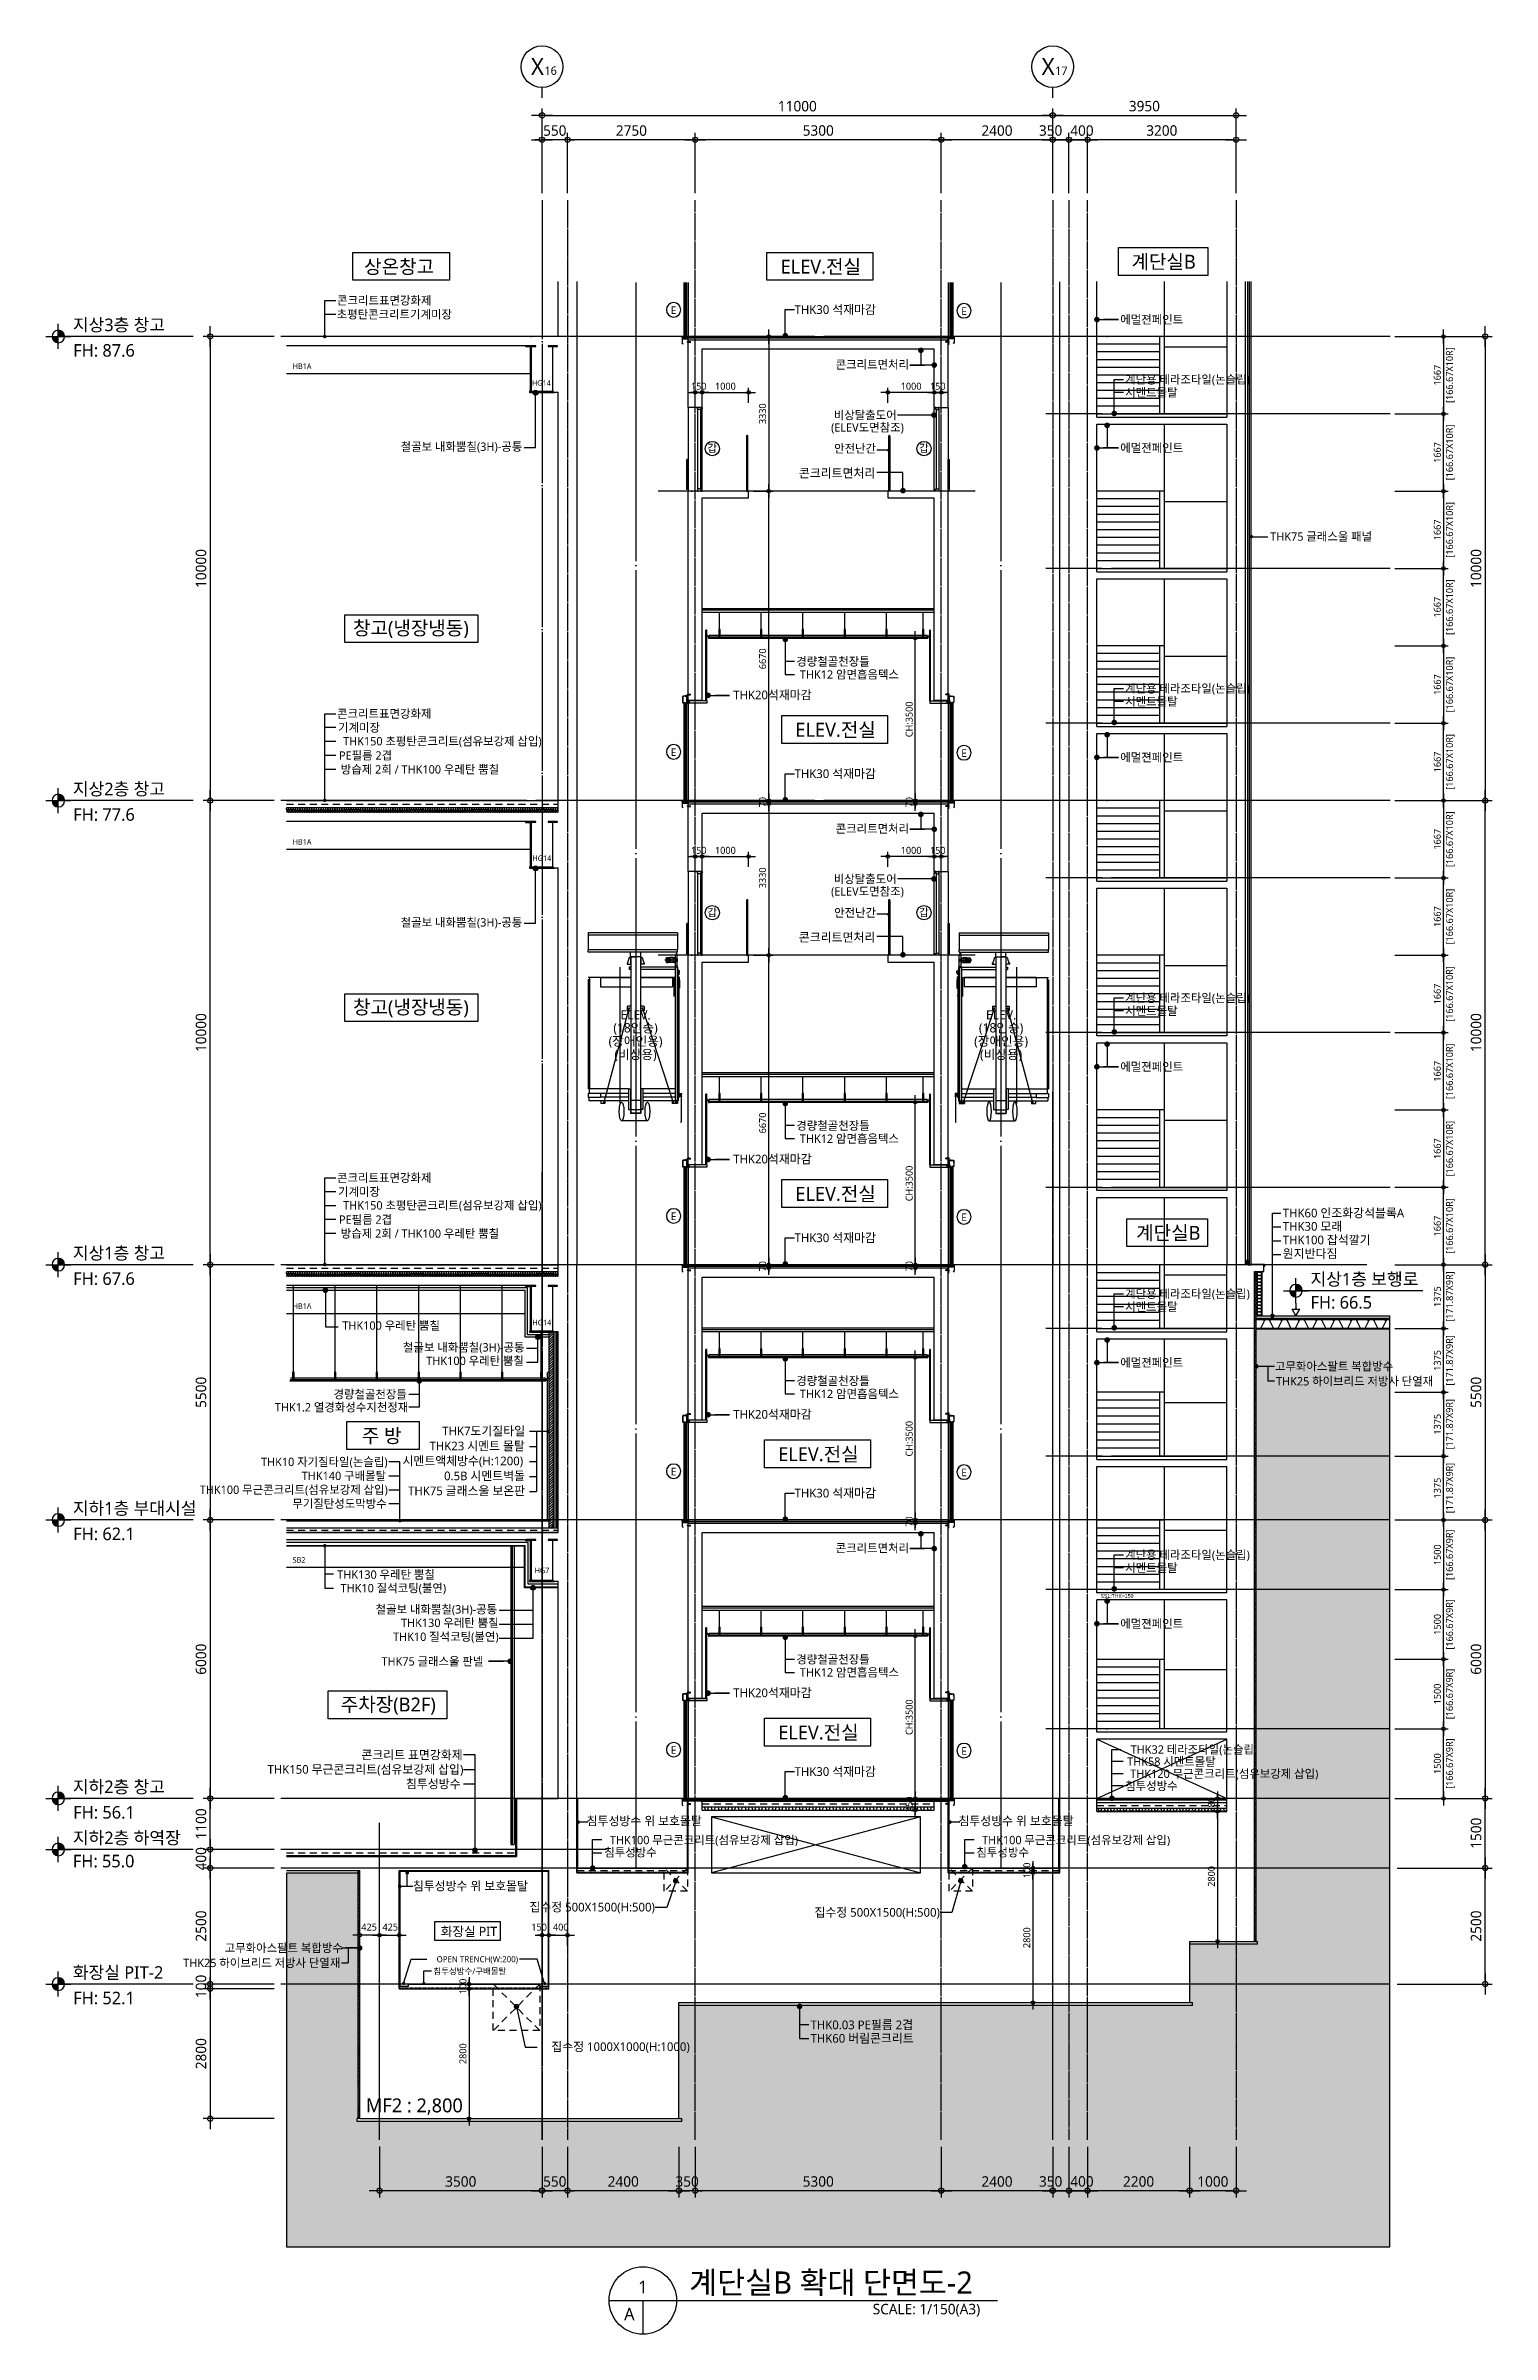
# Model space of a CAD drawing. Header units: millimetres. Extents: x 81033 to 452328, y -17390 to 42241.
# Drawn here: x 331242 to 362398, y -8701 to 40607 of the extents above; entities that cross this region are included whole.
import ezdxf
from ezdxf.enums import TextEntityAlignment as Align

# ---------------------------------------------------------------- set-up
doc = ezdxf.new("R2010")
doc.units = ezdxf.units.MM
doc.header["$LTSCALE"] = 100
doc.header["$MEASUREMENT"] = 0
doc.header["$PDSIZE"] = -10
for name, pattern in [('CEN', [62, 60, -1, 0, -1]), ('HID', [2.5, 1.5, -1]), ('HIDDEN', [2, 1, -1])]:
    doc.linetypes.add(name, pattern=pattern)
doc.layers.get('0').update_dxf_attribs({"linetype": 'CONTINUOUS'})
doc.layers.get('Defpoints').update_dxf_attribs({"color": 171, "linetype": 'CONTINUOUS'})
doc.layers.add('1-골조', color=2, linetype='CONTINUOUS', lineweight=0)
for name, color, linetype in [('3', 3, 'CONTINUOUS'), ('A-CORE-ELEV', 5, 'CONTINUOUS'), ('A-DOOR', 4, 'CONTINUOUS'), ('A-ETC', 8, 'CONTINUOUS'), ('A-ETC-9', 9, 'CONTINUOUS'), ('A-FIN-6', 6, 'CONTINUOUS'), ('A-SYM', 7, 'CONTINUOUS'), ('CEN', 1, 'CEN'), ('CEN(ST)', 1, 'CEN'), ('CG-BEAM', 3, 'CONTINUOUS'), ('CON', 2, 'CONTINUOUS'), ('ELEV', 253, 'CONTINUOUS'), ('FIN', 8, 'CONTINUOUS'), ('FIN(THK20 화강석)', 5, 'CONTINUOUS'), ('FIN(아스콘)', 3, 'CONTINUOUS'), ('FIN(패널-T75 글라스울)', 6, 'CONTINUOUS'), ('FIN-2', 9, 'CONTINUOUS'), ('FIN-5', 6, 'CONTINUOUS'), ('HAT 253', 253, 'CONTINUOUS'), ('HAT 254', 254, 'CONTINUOUS'), ('HAT-252', 252, 'CONTINUOUS'), ('HF', 3, 'CONTINUOUS'), ('INS', 251, 'BATTING'), ('LED', 7, 'CONTINUOUS'), ('NDIM', 7, 'CONTINUOUS'), ('SASAC 도면명', 2, 'CONTINUOUS'), ('SYM', 7, 'CONTINUOUS'), ('SYM(AXIS)', 7, 'CONTINUOUS'), ('TEXT', 3, 'CONTINUOUS'), ('TEXT(AXIS)', 2, 'CONTINUOUS'), ('TEXT(MIN)', 7, 'CONTINUOUS'), ('TEXT(NOTE小)', 1, 'CONTINUOUS'), ('TEXT(노트)', 7, 'CONTINUOUS'), ('TEXT(실명)', 3, 'CONTINUOUS'), ('W', 7, 'CONTINUOUS'), ('WAL', 3, 'CONTINUOUS'), ('wire-meshes', 1, 'CONTINUOUS'), ('XREF', 7, 'CONTINUOUS'), ('방수', 8, 'HIDDEN'), ('배수판', 5, 'CONTINUOUS'), ('스틸', 8, 'CONTINUOUS'), ('초평탄', 4, 'CONTINUOUS'), ('하지철물', 5, 'CONTINUOUS')]:
    doc.layers.add(name, color=color, linetype=linetype)
doc.styles.add('CGS', font='cgse', dxfattribs={"bigfont": 'cgs'})
doc.styles.add('TE', font='malgun_0.ttf')
doc.styles.add('나눔바른고딕', font='NanumBarunGothic.ttf')
doc.linetypes.add('BATTING', pattern='A,0.0001,-0.1,[134,ltypeshp.shx,S=0.1,R=0,X=-0.1,Y=0],-0.2,[134,ltypeshp.shx,S=0.1,R=180,X=0.1,Y=0],-0.1', length=0.4001)
doc.dimstyles.new('NDIM 1200', dxfattribs={"dimscale": 75, "dimtxt": 3, "dimasz": 1, "dimexe": 2, "dimexo": 2, "dimgap": 1, "dimtad": 1, "dimdec": 0, "dimdsep": 46, "dimtxsty": 'CGS', "dimblk": 'DOT0', "dimcen": 1, "dimdle": 8, "dimclrd": 256, "dimclre": 256, "dimclrt": 256, "dimadec": 0, "dimazin": 0, "dimtfac": 1, "dimtdec": 0, "dimtix": 1, "dimtmove": 2, "dimatfit": 3, "dimldrblk": 'DOT0', "dimfxl": 1, "dimtolj": 1, "dimtzin": 0, "dimlwd": -1, "dimlwe": -1, "dimarcsym": 0})

msp = doc.modelspace()

# ---------------------------------------------------------------- texts
at = {"layer": 'Defpoints', "style": 'CGS'}
msp.add_text('SS1:THK=150', height=80, dxfattribs=at).set_placement((354315.5, 7141.5), align=Align.BOTTOM_CENTER)
at = {"layer": 'Defpoints', "style": 'TE'}
msp.add_text('MF2 : 2,800', height=300, dxfattribs=at).set_placement((338137.4, -3920.3, 2))
at = {"layer": 'TEXT', "style": '나눔바른고딕'}
msp.add_text('계단실B 확대 단면도-2', height=480, dxfattribs=at).set_placement((345101.2, -7588), align=Align.MIDDLE_LEFT)
for s, p in [('1', (344102.9, -7682.6)), ('A', (343812, -8264.4))]:
    msp.add_text(s, height=270, dxfattribs=at).set_placement(p, align=Align.MIDDLE)
msp.add_text('SCALE: 1/150(A3)', height=225, dxfattribs=at).set_placement((351369.6, -8046.2), align=Align.TOP_RIGHT)
at = {"layer": 'TEXT(AXIS)', "style": '나눔바른고딕'}
for s, height, p in [('X', 360, (341832.4, 40160.2)), ('16', 180, (342116.8, 40070.2)), ('X', 360, (352832.4, 40160.2)), ('17', 180, (353116.8, 40070.2))]:
    msp.add_text(s, height=height, dxfattribs=at).set_placement(p, align=Align.MIDDLE)
for s, p in [('지상3층 창고', (331824.6, 34593.9)), ('FH: 87.6', (331833.1, 34043.9)), ('지상2층 창고', (331824.6, 24593.9)), ('FH: 77.6', (331833.1, 24043.9)), ('지상1층 창고', (331824.6, 14593.9)), ('지상1층 창고', (331824.6, 14593.9)), ('FH: 67.6', (331833.1, 14043.9)), ('FH: 67.6', (331833.1, 14043.9)), ('지상1층 보행로', (358482.9, 14032.2)), ('FH: 66.5', (358482.9, 13532.2)), ('지하1층 부대시설', (331824.6, 9093.9)), ('FH: 62.1', (331833.1, 8543.9)), ('지하2층 창고', (331824.6, 3093.9)), ('FH: 56.1', (331833.1, 2543.9)), ('지하2층 하역장', (331824.6, 1993.9)), ('FH: 55.0', (331824.6, 1493.9)), ('화장실 PIT-2', (331824.6, -906.1)), ('FH: 52.1', (331833.1, -1456.1))]:
    msp.add_text(s, height=270, dxfattribs=at).set_placement(p, align=Align.MIDDLE_LEFT)
at = {"layer": 'TEXT(MIN)', "style": '나눔바른고딕'}
for s, height, p in [('콘크리트표면강화제', 180, (339548.7, 35119.4)), ('초평탄콘크리트기계미장', 180, (339991.8, 34819.4)), ('철골보 내화뿜칠(3H)-공통', 180, (341505.3, 31969.5)), ('경량철골천장틀', 180, (348988.9, 27339.5)), ('THK12 암면흡음텍스', 180, (349619, 27059.5)), ('콘크리트표면강화제', 180, (339548.7, 26215.2)), ('기계미장', 180, (338441.4, 25915.2)), ('THK150 초평탄콘크리트(섬유보강제 삽입)', 180, (341922.4, 25622.7)), ('PE필름 2겹', 180, (338702.2, 25315.2)), ('방습제 2회 / THK100 우레탄 뿜칠', 180, (341007.8, 25015.2)), ('철골보 내화뿜칠(3H)-공통', 180, (341505.3, 21719.5)), ('경량철골천장틀', 180, (348988.9, 17339.5)), ('THK12 암면흡음텍스', 180, (349619, 17059.5)), ('콘크리트표면강화제', 180, (339548.7, 16215.2)), ('기계미장', 180, (338441.4, 15915.2)), ('PE필름 2겹', 180, (338702.2, 15315.2)), ('THK150 초평탄콘크리트(섬유보강제 삽입)', 180, (341922.4, 15622.7)), ('방습제 2회 / THK100 우레탄 뿜칠', 180, (341007.8, 15015.2)), ('THK100 우레탄 뿜칠', 180, (339732.6, 13033)), ('철골보 내화뿜칠(3H)-공통', 180, (341553.8, 12562.7)), ('THK100 우레탄 뿜칠', 180, (341540.9, 12272.8)), ('경량철골천장틀', 180, (348988.9, 11839.5, 0)), ('THK1.2 열경화성수지천정재', 180, (339050.1, 11271.4)), ('경량철골천장틀', 180, (339019.8, 11551.4)), ('THK12 암면흡음텍스', 180, (349619, 11559.5, 0)), ('THK10 자기질타일(논슬립)', 180, (338604.2, 10094.9)), ('THK140 구배몰탈', 180, (338571, 9794.9)), ('THK100 무근콘크리트(섬유보강제 삽입)', 180, (338609.3, 9494.9)), ('무기질탄성도막방수', 180, (338585.7, 9194.9)), ('THK130 우레탄 뿜칠', 180, (339622.6, 7667.1)), ('THK10 질석코팅(불연)', 180, (339865.8, 7374.7)), ('철골보 내화뿜칠(3H)-공통', 180, (340964.7, 6917.8)), ('THK10 질석코팅(불연)', 180, (340996.4, 6327.9)), ('THK130 우레탄 뿜칠', 180, (340996.4, 6627.9)), ('경량철골천장틀', 180, (348988.9, 5839.5, 0)), ('THK75 글래스울 판넬', 180, (340666.7, 5796.3, 0)), ('THK12 암면흡음텍스', 180, (349619, 5559.5, 0)), ('THK32 테라조타일(논슬립)', 180, (357336.1, 3897.2)), ('THK150 무근콘크리트(섬유보강제 삽입)', 187.5, (340237.4, 3468.9)), ('콘크리트 표면강화제', 187.5, (340222, 3781.4)), ('THK58 시멘트몰탈', 180, (356441.5, 3636.4)), ('THK120 무근콘크리트(섬유보강제 삽입)', 180, (358652.4, 3375.6)), ('침투성방수', 187.5, (340176.7, 3156.4)), ('침투성방수', 180, (355621, 3111.8)), ('침투성방수 위 보호몰탈', 187.5, (345372.7, 2358.1)), ('침투성방수 위 보호몰탈', 187.5, (353380.9, 2358.1)), ('THK100 무근콘크리트(섬유보강제 삽입)', 180, (347443.7, 1946.7)), ('THK100 무근콘크리트(섬유보강제 삽입)', 180, (355460.1, 1946.7)), ('침투성방수', 180, (344401.1, 1681.8)), ('침투성방수', 180, (352417.6, 1681.8)), ('침투성방수 위 보호몰탈', 187.5, (341628, 956.3)), ('집수정 500X1500(H:500)', 187.5, (344362.1, 501.7)), ('집수정 500X1500(H:500)', 187.5, (350502.1, 388.9)), ('집수정 1000X1000(H:1000)', 187.5, (345113.8, -2505.9))]:
    msp.add_text(s, height=height, dxfattribs=at).set_placement(p, align=Align.MIDDLE_RIGHT)
for s, p in [('에멀젼페인트', (354386.2, 34707.6)), ('계단용 테라조타일(논슬립)', (354491.7, 33416.5)), ('시멘트몰탈', (354491.7, 33136.5)), ('비상탈출도어', (348214.8, 32649.2)), ('(ELEV도면참조)', (348157, 32382.6)), ('에멀젼페인트', (354386.2, 31941.9)), ('안전난간', (348221.9, 31927.6)), ('THK75 글래스울 패널', (357616.2, 30033.1)), ('계단용 테라조타일(논슬립)', (354491.7, 26758.2)), ('시멘트몰탈', (354491.7, 26478.2)), ('에멀젼페인트', (354386.2, 25275.2)), ('비상탈출도어', (348214.8, 22653.8)), ('(ELEV도면참조)', (348157, 22387.2)), ('안전난간', (348221.9, 21927.6)), ('시멘트몰탈', (354491.7, 19811.5)), ('계단용 테라조타일(논슬립)', (354491.7, 20091.5)), ('에멀젼페인트', (354386.2, 18608.6)), ('계단용 테라조타일(논슬립)', (354491.7, 13716.6)), ('시멘트몰탈', (354491.7, 13436.6)), ('에멀젼페인트', (354386.2, 12233.6)), ('고무화아스팔트 복합방수', (357718.7, 12154.4)), ('THK25 하이브리드 저방사 단열재', (357741, 11832.1)), ('시멘트몰탈', (354491.7, 7811.6)), ('계단용 테라조타일(논슬립)', (354491.7, 8091.6)), ('에멀젼페인트', (354386.2, 6608.6))]:
    msp.add_text(s, height=180, dxfattribs=at).set_placement(p, align=Align.MIDDLE_LEFT)
for p in [(349836.8, 33737.9), (349836.8, 23737.9), (349836.8, 8237.9, 0)]:
    msp.add_text('콘크리트면처리', height=180, rotation=360, dxfattribs=at).set_placement(p, align=Align.MIDDLE_RIGHT)
for s, p in [('고무화아스팔트 복합방수', (335095, -378.2)), ('THK25 하이브리드 저방사 단열재', (334201.4, -700.6))]:
    msp.add_text(s, height=180, rotation=360, dxfattribs=at).set_placement(p, align=Align.MIDDLE_LEFT)
at = {"layer": 'TEXT(노트)', "style": '나눔바른고딕'}
for s, height, p in [('THK30 석재마감', 187.5, (347371.1, 34923)), ('HB1A', 120, (336558.2, 33702.3)), ('HG14', 120, (341713.4, 33341)), ('콘크리트면처리', 187.5, (347462.9, 31397.8)), ('THK30 석재마감', 187.5, (347371.1, 24923)), ('HB1A', 120, (336558.2, 23452.3)), ('HG14', 120, (341722.1, 23101.3)), ('콘크리트면처리', 187.5, (347462.9, 21397.8)), ('THK30 석재마감', 187.5, (347371.1, 14923)), ('HB1A', 120, (336558.2, 13452.3)), ('HG14', 120, (341722.1, 13096.3)), ('THK7도기질타일', 187.5, (339782.6, 10759.8)), ('THK23 시멘트 몰탈', 187.5, (339508.8, 10437.5)), ('시멘트액체방수(H:1200)', 187.5, (338925.5, 10115.2)), ('0.5B 시멘트벽돌', 187.5, (339821.4, 9792.9)), ('THK75 글래스울 보온판', 187.5, (339045.9, 9470.6)), ('THK30 석재마감', 187.5, (347371.1, 9423, 0)), ('SB2', 120, (336558.2, 7982.3)), ('HG7', 120, (341770.2, 7757.4)), ('THK30 석재마감', 187.5, (347371.1, 3423, 0)), ('침투성방수/구배몰탈', 130.21, (339591.4, -878.7)), ('THK0.03 PE필름 2겹', 187.5, (347715, -2035.2)), ('THK60 버림콘크리트', 187.5, (347715, -2325.7))]:
    msp.add_text(s, height=height, dxfattribs=at).set_placement(p, align=Align.MIDDLE_LEFT)
for s, height, p in [('THK20석재마감', 187.5, (347738.9, 26619.4)), ('THK20석재마감', 187.5, (347738.9, 16619.4)), ('THK20석재마감', 187.5, (347738.9, 11119.4, 0)), ('THK20석재마감', 187.5, (347738.9, 5119.4, 0)), ('OPEN TRENCH(W:200)', 130.208, (341414.7, -620.4))]:
    msp.add_text(s, height=height, dxfattribs=at).set_placement(p, align=Align.MIDDLE_RIGHT)
for s, p in [('ELEV.', (343945.5, 19725, 0)), ('ELEV.', (351820.1, 19725, 0)), ('(장애인용)', (343945.5, 19151.7, 0)), ('(18인승)', (343945.5, 19438.4, 0)), ('(장애인용)', (351820.1, 19151.7, 0)), ('(18인승)', (351820.1, 19438.4, 0)), ('(비상용)', (343945.5, 18865, 0)), ('(비상용)', (351820.1, 18865, 0))]:
    msp.add_text(s, height=200, dxfattribs=at).set_placement(p, align=Align.MIDDLE)
for s, p in [('THK60 인조화강석블록A', (357886.7, 15456.7)), ('THK30 모래', (357886.7, 15169.7)), ('THK100 잡석깔기', (357886.7, 14876.3)), ('원지반다짐', (357886.7, 14582.9))]:
    msp.add_text(s, height=187.5, rotation=360, dxfattribs=at).set_placement(p, align=Align.MIDDLE_LEFT)
at = {"layer": 'TEXT(실명)', "style": '나눔바른고딕'}
for s, height, p in [('상온창고', 300, (338852.7, 35851.7)), ('ELEV.전실', 300, (347935.6, 35852.2)), ('계단실B', 300, (355319.6, 35957.2)), ('창고(냉장냉동)', 300, (339106.7, 28046.9)), ('ELEV.전실', 300, (348254.2, 25874.7)), ('창고(냉장냉동)', 300, (339106.7, 19879.1)), ('ELEV.전실', 300, (348254.2, 15874.7)), ('계단실B', 300, (355420.9, 15033.2)), ('주 방', 300, (338477.7, 10660)), ('ELEV.전실', 300, (347884.7, 10266.1, 0)), ('주차장(B2F)', 300, (338619.1, 4853.1)), ('ELEV.전실', 300, (347884.7, 4269.4, 0)), ('화장실 PIT', 200, (340356, -20.6))]:
    msp.add_text(s, height=height, dxfattribs=at).set_placement(p, align=Align.MIDDLE)

# ---------------------------------------------------------------- blocks, each defined once
blk = doc.blocks.new('A$C25f2d0dc')
at = {"layer": '1-골조'}
blk.add_line((0, 0), (300, 0), dxfattribs=at)
at = {"layer": 'A-CORE-ELEV', "color": 6, "linetype": 'Continuous'}
for p, q in [((-120, 78), (-122, 78)), ((-122, 78), (-122, -39)), ((-120, 45), (-120, 86)), ((-120, 78), (-120, -39)), ((-117, 45), (-120, 45)), ((-117, 45), (-117, 86)), ((-31, 90), (-116, 90)), ((-31, 87), (-116, 87)), ((-30, 10), (-32, 10)), ((-32, -45), (-32, 10)), ((-30, -10), (-30, 86)), ((-30, -45), (-30, 10)), ((-10, 2), (-30, 2)), ((-27, -10), (-27, 86)), ((-13, 128), (-14, 129)), ((-14, 128), (-13, 128)), ((-13, 122), (-14, 122)), ((-13, 122), (-14, 121)), ((-13, 128), (-7, 128)), ((-7, 122), (-13, 122)), ((0, 15), (-10, 2)), ((-6, 132), (47, 135)), ((-6, 132), (51, 132)), ((-6, 118), (47, 115)), ((-6, 118), (51, 118)), ((47, 115), (47, 135)), ((51, 118), (51, 132)), ((-105, -60), (-121, -41)), ((-104, -59), (-120, -40)), ((-105, -60), (-104, -59)), ((-30, -45), (-32, -45)), ((-27, -10), (-30, -10)), ((-29, -32), (18, -32)), ((-29, -34), (18, -34)), ((-130, -2165), (-130, -2300)), ((-113, -2319), (-130, -2300)), ((-129, -2165), (-129, -2299)), ((-4, -2190), (-129, -2190)), ((-129, -2206), (-4, -2206)), ((-112, -2318), (-129, -2299)), ((-126, -2193), (-126, -2203)), ((-7, -2193), (-126, -2193)), ((-126, -2203), (-7, -2203)), ((-113, -2319), (-112, -2318)), ((-15, -2276), (-16, -2275)), ((-16, -2277), (-15, -2276)), ((-15, -2283), (-16, -2282)), ((-15, -2283), (-16, -2283)), ((-15, -2276), (-9, -2276)), ((-9, -2283), (-15, -2283)), ((-8, -2272), (47, -2270)), ((-8, -2272), (51, -2272)), ((-8, -2286), (47, -2289)), ((-8, -2286), (51, -2286)), ((-7, -2193), (-7, -2203)), ((-4, -2190), (-4, -2206)), ((0, -2216), (0, -2160)), ((47, -2289), (47, -2270)), ((51, -2286), (51, -2272))]:
    blk.add_line(p, q, dxfattribs=at)
at = {"layer": 'A-CORE-ELEV', "color": 4, "linetype": 'Continuous'}
for p, q in [((-99, -45), (-99, -2149)), ((-99, -45), (-74, -45)), ((-74, -45), (-74, -2149)), ((-62, -45), (-62, -2163)), ((-62, -45), (-37, -45)), ((-37, -45), (-37, -2163)), ((-74, -2149), (-99, -2149)), ((-37, -2163), (-62, -2163))]:
    blk.add_line(p, q, dxfattribs=at)
at = {"layer": 'A-CORE-ELEV', "color": 9, "linetype": 'Continuous'}
blk.add_line((0, -60), (0, -2160), dxfattribs=at)
at = {"layer": 'A-CORE-ELEV', "color": 6, "linetype": 'Continuous'}
for points in [[(-65, 90), (0, 90), (0, 155), (-2, 155, 0.414214), (-6, 151), (-6, 100, -0.414214), (-10, 96), (-61, 96, 0.414214), (-65, 92)], [(17, -27, -0.414214), (19, -29), (19, -30), (-6, -30), (-6, 2), (-5, 2, -0.414214), (-3, 0), (-3, -25, 0.414214), (-1, -27)], [(-8, -2220), (-8, -2334, 0.414214), (-2, -2340), (0, -2340), (0, -2206), (-109, -2206), (-109, -2208, 0.414214), (-103, -2214), (-14, -2214, -0.414214)]]:
    blk.add_lwpolyline(points, format="xyb", close=True, dxfattribs=at)
for points in [[(-14, 128), (-18, 128), (-18, 122), (-14, 122)], [(-7, 118), (-13, 118), (-14, 119), (-14, 131), (-13, 132), (-7, 132)], [(-6, 116), (-7, 116), (-7, 134), (-6, 134)], [(-16, -2276), (-20, -2276), (-20, -2283), (-16, -2283)], [(-9, -2286), (-15, -2286), (-16, -2285), (-16, -2273), (-15, -2272), (-9, -2272)], [(-8, -2289), (-9, -2289), (-9, -2270), (-8, -2270)]]:
    blk.add_lwpolyline(points, dxfattribs=at)
for points in [[(18, -58), (-29, -58), (-29, -32), (-20, -32), (-20, -30), (-30, -30), (-30, -60), (20, -60), (20, -30), (10, -30), (10, -32), (18, -32)], [(-106, -2160), (-101, -2160), (-101, -2162), (-95, -2162), (-95, -2160), (-89, -2160), (-89, -2162), (-84, -2162), (-84, -2160), (-78, -2160), (-78, -2162), (-72, -2162), (-72, -2160), (-64, -2160), (-64, -2171), (-33, -2171), (-33, -2160), (-5, -2160), (-5, -2165), (-10, -2165), (-10, -2176), (-5, -2176), (-5, -2185), (-15, -2185), (-15, -2171), (-27, -2171), (-27, -2185), (-82, -2185), (-82, -2176), (-72, -2176), (-72, -2171), (-115, -2171), (-115, -2176), (-105, -2176), (-105, -2185), (-129, -2185), (-129, -2165), (-130, -2165), (-130, -2163), (-128, -2160), (-112, -2160), (-112, -2162), (-106, -2162)]]:
    blk.add_lwpolyline(points, close=True, dxfattribs=at)
blk.add_circle((-3, -2166), 2.5, dxfattribs=at)
for centre, radius, start, end in [((-116, 86), 4, 90, 180), ((-116, 86), 1, 90, 180), ((-31, 86), 4, 0, 90), ((-31, 86), 1, 0, 90), ((-119, -39), 2.5, 180, 220), ((-119, -39), 1, 180, 220), ((-3, -2157), 3.63, 226.3972, 313.6028)]:
    blk.add_arc(centre, radius, start, end, dxfattribs=at)
at = {"layer": 'A-FIN-6'}
for p, q in [((400, -10), (-6, -10)), ((398, -12), (-6, -12)), ((398, -58), (20, -58)), ((400, -60), (20, -60)), ((398, -12), (398, -58)), ((400, -10), (400, -60))]:
    blk.add_line(p, q, dxfattribs=at)
blk = doc.blocks.new('ELEV비상도어1')
at = {"color": 252, "linetype": 'Continuous'}
for p, q in [((162556, 62412), (162556, 63062)), ((162586, 63062), (162556, 63062)), ((162586, 63032), (162556, 63032)), ((162586, 62752), (162556, 62752)), ((162586, 62722), (162556, 62722)), ((162559, 62412), (162559, 63062)), ((162583, 62412), (162583, 63062)), ((162586, 62412), (162586, 63062)), ((162586, 62442), (162556, 62442)), ((162586, 62412), (162556, 62412))]:
    blk.add_line(p, q, dxfattribs=at)
at = {"layer": 'A-DOOR', "color": 8, "linetype": 'Continuous'}
for p, q in [((162586, 64182), (162586, 62382)), ((162786, 64152), (162786, 62412))]:
    blk.add_line(p, q, dxfattribs=at)
at = {"layer": 'A-DOOR', "linetype": 'Continuous'}
for points in [[(162856, 64182), (162886, 64182), (162886, 64152), (162846, 64152), (162846, 64137), (162786, 64137), (162786, 64152), (162786, 64182), (162806, 64182)], [(162856, 62382), (162886, 62382), (162886, 62412), (162846, 62412), (162846, 62427), (162786, 62427), (162786, 62412), (162786, 62382), (162806, 62382)]]:
    blk.add_lwpolyline(points, dxfattribs=at)
blk.add_lwpolyline([(162886, 64152), (162846, 64152), (162846, 62412), (162886, 62412)], close=True, dxfattribs=at)
blk = doc.blocks.new('DOT0')
blk.add_line((-3, 0), (3, 0))
at = {"color": 6}
blk.add_circle((0, 0), 0.75, dxfattribs=at)
blk = doc.blocks.new('*D992')
at = {"layer": 'Defpoints', "color": 0, "ltscale": 0.4, "transparency": 16777216}
for p in [(349546, 27844), (349971, 27844), (349546, 24344)]:
    blk.add_point(p, dxfattribs=at)
at = {"layer": 'NDIM', "ltscale": 0.4, "transparency": 16777216}
for p, q in [((349646, 27844), (350071, 27844)), ((349971, 24394), (349971, 27794)), ((349646, 24344), (350071, 24344))]:
    blk.add_line(p, q, dxfattribs=at)
at = {"layer": 'NDIM', "ltscale": 0.4, "transparency": 16777216, "xscale": 50, "yscale": 50, "zscale": 50}
for p, rotation in [((349971, 27844), 90), ((349971, 24344), 270)]:
    blk.add_blockref('DOT0', p, dxfattribs=dict(at, rotation=rotation))
at = {"layer": 'NDIM', "ltscale": 0.4, "transparency": 16777216, "insert": (349840, 26094), "char_height": 150, "attachment_point": 5, "rotation": 90, "style": '나눔바른고딕'}
blk.add_mtext('\\A1;CH:3500', dxfattribs=at)
blk = doc.blocks.new('*D993')
at = {"layer": 'Defpoints', "color": 0, "ltscale": 0.4, "transparency": 16777216}
for p in [(349546, 24344), (349546, 24274), (349971, 24274)]:
    blk.add_point(p, dxfattribs=at)
at = {"layer": 'NDIM', "ltscale": 0.4, "transparency": 16777216}
for p, q in [((349646, 24344), (350071, 24344)), ((349646, 24274), (350071, 24274)), ((349971, 24394), (349971, 24444)), ((349971, 24344), (349971, 24274)), ((349971, 24224), (349971, 24174))]:
    blk.add_line(p, q, dxfattribs=at)
at = {"layer": 'NDIM', "ltscale": 0.4, "transparency": 16777216, "xscale": 50, "yscale": 50, "zscale": 50}
for p, rotation in [((349971, 24344), 270), ((349971, 24274), 90)]:
    blk.add_blockref('DOT0', p, dxfattribs=dict(at, rotation=rotation))
at = {"layer": 'NDIM', "ltscale": 0.4, "transparency": 16777216, "insert": (349840, 24309), "char_height": 150, "attachment_point": 5, "rotation": 90, "style": '나눔바른고딕'}
blk.add_mtext('\\A1;70', dxfattribs=at)
blk = doc.blocks.new('*D994')
at = {"layer": 'Defpoints', "color": 0, "ltscale": 0.4, "transparency": 16777216}
for p in [(346388, 31014), (346813, 31014), (346388, 24344)]:
    blk.add_point(p, dxfattribs=at)
at = {"layer": 'NDIM', "ltscale": 0.4, "transparency": 16777216}
for p, q in [((346488, 31014), (346913, 31014)), ((346813, 24394), (346813, 30964)), ((346488, 24344), (346913, 24344))]:
    blk.add_line(p, q, dxfattribs=at)
at = {"layer": 'NDIM', "ltscale": 0.4, "transparency": 16777216, "xscale": 50, "yscale": 50, "zscale": 50}
for p, rotation in [((346813, 31014), 90), ((346813, 24344), 270)]:
    blk.add_blockref('DOT0', p, dxfattribs=dict(at, rotation=rotation))
at = {"layer": 'NDIM', "ltscale": 0.4, "transparency": 16777216, "insert": (346682, 27398), "char_height": 150, "attachment_point": 5, "rotation": 90, "style": '나눔바른고딕'}
blk.add_mtext('\\A1;6670', dxfattribs=at)
blk = doc.blocks.new('*D995')
at = {"layer": 'Defpoints', "color": 0, "ltscale": 0.4, "transparency": 16777216}
for p in [(346388, 24344), (346388, 24274), (346813, 24274)]:
    blk.add_point(p, dxfattribs=at)
at = {"layer": 'NDIM', "ltscale": 0.4, "transparency": 16777216}
for p, q in [((346488, 24344), (346913, 24344)), ((346488, 24274), (346913, 24274)), ((346813, 24394), (346813, 24444)), ((346813, 24344), (346813, 24274)), ((346813, 24224), (346813, 24174))]:
    blk.add_line(p, q, dxfattribs=at)
at = {"layer": 'NDIM', "ltscale": 0.4, "transparency": 16777216, "xscale": 50, "yscale": 50, "zscale": 50}
for p, rotation in [((346813, 24344), 270), ((346813, 24274), 90)]:
    blk.add_blockref('DOT0', p, dxfattribs=dict(at, rotation=rotation))
at = {"layer": 'NDIM', "ltscale": 0.4, "transparency": 16777216, "insert": (346682, 24309), "char_height": 150, "attachment_point": 5, "rotation": 90, "style": '나눔바른고딕'}
blk.add_mtext('\\A1;70', dxfattribs=at)
blk = doc.blocks.new('*D996')
at = {"layer": 'Defpoints', "color": 0, "ltscale": 0.4, "transparency": 16777216}
for p in [(346388, 34344), (346388, 31014), (346813, 31014)]:
    blk.add_point(p, dxfattribs=at)
at = {"layer": 'NDIM', "ltscale": 0.4, "transparency": 16777216}
for p, q in [((346488, 34344), (346913, 34344)), ((346813, 34294), (346813, 31064)), ((346488, 31014), (346913, 31014))]:
    blk.add_line(p, q, dxfattribs=at)
at = {"layer": 'NDIM', "ltscale": 0.4, "transparency": 16777216, "xscale": 50, "yscale": 50, "zscale": 50}
for p, rotation in [((346813, 34344), 90), ((346813, 31014), 270)]:
    blk.add_blockref('DOT0', p, dxfattribs=dict(at, rotation=rotation))
at = {"layer": 'NDIM', "ltscale": 0.4, "transparency": 16777216, "insert": (346682, 32679), "char_height": 150, "attachment_point": 5, "rotation": 90, "style": '나눔바른고딕'}
blk.add_mtext('\\A1;3330', dxfattribs=at)
blk = doc.blocks.new('*D997')
at = {"layer": 'Defpoints', "color": 0, "ltscale": 0.4, "transparency": 16777216}
for p in [(346381, 33139), (345381, 32814), (346381, 32814)]:
    blk.add_point(p, dxfattribs=at)
at = {"layer": 'NDIM', "ltscale": 0.4, "transparency": 16777216}
for p, q in [((345381, 32914), (345381, 33239)), ((345431, 33139), (346331, 33139)), ((346381, 32914), (346381, 33239))]:
    blk.add_line(p, q, dxfattribs=at)
at = {"layer": 'NDIM', "ltscale": 0.4, "transparency": 16777216, "xscale": 50, "yscale": 50, "zscale": 50, "rotation": 180}
blk.add_blockref('DOT0', (345381, 33139), dxfattribs=at)
at = {"layer": 'NDIM', "ltscale": 0.4, "transparency": 16777216, "xscale": 50, "yscale": 50, "zscale": 50}
blk.add_blockref('DOT0', (346381, 33139), dxfattribs=at)
at = {"layer": 'NDIM', "ltscale": 0.4, "transparency": 16777216, "insert": (345881, 33271), "char_height": 150, "attachment_point": 5, "style": '나눔바른고딕'}
blk.add_mtext('\\A1;1000', dxfattribs=at)
blk = doc.blocks.new('*D998')
at = {"layer": 'Defpoints', "color": 0, "ltscale": 0.4, "transparency": 16777216}
for p in [(345381, 33139), (345231, 32814), (345381, 32814)]:
    blk.add_point(p, dxfattribs=at)
at = {"layer": 'NDIM', "ltscale": 0.4, "transparency": 16777216}
for p, q in [((345181, 33139), (345131, 33139)), ((345231, 32914), (345231, 33239)), ((345231, 33139), (345381, 33139)), ((345381, 32914), (345381, 33239)), ((345431, 33139), (345481, 33139))]:
    blk.add_line(p, q, dxfattribs=at)
at = {"layer": 'NDIM', "ltscale": 0.4, "transparency": 16777216, "xscale": 50, "yscale": 50, "zscale": 50}
blk.add_blockref('DOT0', (345231, 33139), dxfattribs=at)
at = {"layer": 'NDIM', "ltscale": 0.4, "transparency": 16777216, "xscale": 50, "yscale": 50, "zscale": 50, "rotation": 180}
blk.add_blockref('DOT0', (345381, 33139), dxfattribs=at)
at = {"layer": 'NDIM', "ltscale": 0.4, "transparency": 16777216, "insert": (345306, 33271), "char_height": 150, "attachment_point": 5, "style": '나눔바른고딕'}
blk.add_mtext('\\A1;150', dxfattribs=at)
blk = doc.blocks.new('*D999')
at = {"layer": 'Defpoints', "color": 0, "ltscale": 0.4, "transparency": 16777216}
for p in [(349381, 33139), (349381, 32814), (350381, 32814)]:
    blk.add_point(p, dxfattribs=at)
at = {"layer": 'NDIM', "ltscale": 0.4, "transparency": 16777216}
for p, q in [((349381, 32914), (349381, 33239)), ((350331, 33139), (349431, 33139)), ((350381, 32914), (350381, 33239))]:
    blk.add_line(p, q, dxfattribs=at)
at = {"layer": 'NDIM', "ltscale": 0.4, "transparency": 16777216, "xscale": 50, "yscale": 50, "zscale": 50, "rotation": 180}
blk.add_blockref('DOT0', (349381, 33139), dxfattribs=at)
at = {"layer": 'NDIM', "ltscale": 0.4, "transparency": 16777216, "xscale": 50, "yscale": 50, "zscale": 50}
blk.add_blockref('DOT0', (350381, 33139), dxfattribs=at)
at = {"layer": 'NDIM', "ltscale": 0.4, "transparency": 16777216, "insert": (349881, 33271), "char_height": 150, "attachment_point": 5, "style": '나눔바른고딕'}
blk.add_mtext('\\A1;1000', dxfattribs=at)
blk = doc.blocks.new('*D1000')
at = {"layer": 'Defpoints', "color": 0, "ltscale": 0.4, "transparency": 16777216}
for p in [(350381, 33139), (350381, 32814), (350531, 32814)]:
    blk.add_point(p, dxfattribs=at)
at = {"layer": 'NDIM', "ltscale": 0.4, "transparency": 16777216}
for p, q in [((350331, 33139), (350281, 33139)), ((350381, 32914), (350381, 33239)), ((350531, 33139), (350381, 33139)), ((350531, 32914), (350531, 33239)), ((350581, 33139), (350631, 33139))]:
    blk.add_line(p, q, dxfattribs=at)
at = {"layer": 'NDIM', "ltscale": 0.4, "transparency": 16777216, "xscale": 50, "yscale": 50, "zscale": 50}
blk.add_blockref('DOT0', (350381, 33139), dxfattribs=at)
at = {"layer": 'NDIM', "ltscale": 0.4, "transparency": 16777216, "xscale": 50, "yscale": 50, "zscale": 50, "rotation": 180}
blk.add_blockref('DOT0', (350531, 33139), dxfattribs=at)
at = {"layer": 'NDIM', "ltscale": 0.4, "transparency": 16777216, "insert": (350456, 33271), "char_height": 150, "attachment_point": 5, "style": '나눔바른고딕'}
blk.add_mtext('\\A1;150', dxfattribs=at)
blk = doc.blocks.new('*D1001')
at = {"layer": 'Defpoints', "color": 0, "ltscale": 0.4, "transparency": 16777216}
for p in [(336309, 34344), (334784, 24344), (336309, 24344)]:
    blk.add_point(p, dxfattribs=at)
at = {"layer": 'NDIM', "ltscale": 0.4, "transparency": 16777216}
for p, q in [((336159, 34344), (334634, 34344)), ((334784, 34269), (334784, 24419)), ((336159, 24344), (334634, 24344))]:
    blk.add_line(p, q, dxfattribs=at)
at = {"layer": 'NDIM', "ltscale": 0.4, "transparency": 16777216, "xscale": 75, "yscale": 75, "zscale": 75}
for p, rotation in [((334784, 34344), 90), ((334784, 24344), 270)]:
    blk.add_blockref('DOT0', p, dxfattribs=dict(at, rotation=rotation))
at = {"layer": 'NDIM', "ltscale": 0.4, "transparency": 16777216, "insert": (334586, 29344), "char_height": 225, "attachment_point": 5, "rotation": 90, "style": '나눔바른고딕'}
blk.add_mtext('\\A1;10000', dxfattribs=at)
blk = doc.blocks.new('A$C19853FC8')
at = {"layer": 'SYM'}
for p, q in [((1800, 0), (1800, 3600)), ((3600, 1800), (0, 1800))]:
    blk.add_line(p, q, dxfattribs=at)
blk.add_circle((1800, 1800), 900, dxfattribs=at)
for points in [[(900, 1800), (1800, 2700), (914, 1959), (1643, 2686)], [(914, 1959), (1643, 2686), (954, 2112), (1492, 2646)], [(954, 2112), (1492, 2646), (1025, 2260), (1346, 2576)], [(1025, 2260), (1346, 2576), (1109, 2378), (1222, 2491)], [(1800, 900), (2700, 1800), (1959, 914), (2686, 1643)], [(1959, 914), (2686, 1643), (2112, 954), (2646, 1492)], [(2112, 954), (2646, 1492), (2260, 1025), (2576, 1346)], [(2260, 1025), (2576, 1346), (2378, 1109), (2491, 1222)]]:
    blk.add_solid(points, dxfattribs=at)
at = {"layer": 'SYM', "linetype": 'Continuous'}
for points in [[(1800, 2700), (1800, 1800), (900, 1800)], [(2700, 1800), (1800, 900), (1800, 1800)]]:
    blk.add_solid(points, dxfattribs=at)
blk = doc.blocks.new('A$C52140DF3')
at = {"layer": 'ELEV'}
for p, q in [((38, 3500, 0), (38, 3137, 0)), ((38, 3500, 0), (1963, 3500, 0)), ((1963, 3500, 0), (1963, 3137, 0)), ((38, 3450, 0), (1963, 3450, 0)), ((38, 3087, 0), (38, 3137, 0)), ((38, 3137, 0), (1963, 3137, 0)), ((38, 3087, 0), (1963, 3087, 0)), ((41, 2760, 0), (41, 3030, 0)), ((81, 3030, 0), (41, 3030, 0)), ((81, 3027, 0), (41, 3027, 0)), ((54, 3030, 0), (54, 3036, 0)), ((55, 3037, 0), (56, 3037, 0)), ((68, 3037, 0), (55, 3037, 0)), ((56, 3035, 0), (55, 3035, 0)), ((56, 3037, 0), (56, 3036, 0)), ((56, 3036, 0), (57, 3036, 0)), ((57, 3036, 0), (56, 3035, 0)), ((56, 3035, 0), (56, 3035, 0)), ((58, 3066, 0), (57, 3065, 0)), ((57, 3065, 0), (57, 3037, 0)), ((67, 3065, 0), (57, 3065, 0)), ((57, 3030, 0), (57, 3036, 0)), ((57, 3036, 0), (59, 3036, 0)), ((57, 3030, 0), (57, 3027, 0)), ((58, 3066, 0), (58, 3037, 0)), ((66, 3066, 0), (58, 3066, 0)), ((58, 3030, 0), (58, 3027, 0)), ((59, 3036, 0), (61, 3037, 0)), ((61, 3037, 0), (63, 3037, 0)), ((63, 3037, 0), (65, 3036, 0)), ((65, 3036, 0), (67, 3036, 0)), ((66, 3066, 0), (67, 3065, 0)), ((66, 3066, 0), (66, 3037, 0)), ((66, 3030, 0), (66, 3027, 0)), ((67, 3065, 0), (67, 3037, 0)), ((68, 3037, 0), (67, 3036, 0)), ((67, 3036, 0), (67, 3036, 0)), ((67, 3036, 0), (67, 3035, 0)), ((67, 3030, 0), (67, 3036, 0)), ((67, 3035, 0), (67, 3035, 0)), ((67, 3035, 0), (68, 3035, 0)), ((67, 3030, 0), (67, 3027, 0)), ((70, 3030, 0), (70, 3036, 0)), ((81, 2760, 0), (81, 3030, 0)), ((81, 2959, 0), (81, 2869, 0)), ((81, 2959, 0), (84, 2959, 0)), ((84, 2966, 0), (84, 2861, 0)), ((84, 2966, 0), (277, 2966, 0)), ((94, 2966, 0), (94, 2859, 0)), ((132, 2962, 0), (127, 2962, 0)), ((127, 2961, 0), (127, 2962, 0)), ((127, 2961, 0), (127, 2953, 0)), ((127, 2960, 0), (127, 2961, 0)), ((127, 2961, 0), (127, 2961, 0)), ((127, 2959, 0), (127, 2960, 0)), ((127, 2960, 0), (127, 2960, 0)), ((132, 2959, 0), (127, 2959, 0)), ((127, 2958, 0), (127, 2959, 0)), ((132, 2962, 0), (132, 2951, 0)), ((132, 2962, 0), (132, 2951, 0)), ((133, 2962, 0), (132, 2962, 0)), ((133, 2966, 0), (133, 2950, 0)), ((133, 2951, 0), (133, 2962, 0)), ((141, 2969, 0), (202, 2969, 0)), ((141, 2969, 0), (141, 2859, 0)), ((202, 2969, 0), (202, 2943, 0)), ((210, 2966, 0), (210, 2950, 0)), ((210, 2962, 0), (211, 2962, 0)), ((210, 2951, 0), (210, 2962, 0)), ((211, 2962, 0), (211, 2951, 0)), ((211, 2962, 0), (216, 2962, 0)), ((212, 2962, 0), (212, 2951, 0)), ((212, 2959, 0), (216, 2959, 0)), ((216, 2962, 0), (216, 2961, 0)), ((216, 2961, 0), (216, 2953, 0)), ((216, 2961, 0), (216, 2961, 0)), ((216, 2961, 0), (216, 2960, 0)), ((216, 2960, 0), (216, 2960, 0)), ((216, 2960, 0), (216, 2959, 0)), ((216, 2959, 0), (216, 2958, 0)), ((277, 2966, 0), (278, 2966, 0)), ((278, 2966, 0), (279, 2966, 0)), ((279, 2966, 0), (280, 2965, 0)), ((280, 2965, 0), (280, 2964, 0)), ((280, 2964, 0), (280, 2963, 0)), ((280, 2963, 0), (280, 2864, 0)), ((280, 2960, 0), (280, 2959, 0)), ((280, 2959, 0), (280, 2958, 0)), ((799, 2970, 0), (758, 2830, 0)), ((799, 2970, 0), (829, 2970, 0)), ((829, 2987, 0), (829, 3087, 0)), ((829, 2987, 0), (829, 2830, 0)), ((829, 2987, 0), (938, 2987, 0)), ((833, 2987, 0), (1043, 2987, 0)), ((833, 2984, 0), (833, -382, 0)), ((833, 2984, 0), (938, 2984, 0)), ((833, 2982, 0), (833, 2962, 0)), ((1043, 2984, 0), (938, 2984, 0)), ((1043, 2987, 0), (1043, -382, 0)), ((1043, 2982, 0), (1043, 2962, 0)), ((1046, 2987, 0), (1046, 3087, 0)), ((1046, 2987, 0), (1046, 2830, 0)), ((1076, 2970, 0), (1046, 2970, 0)), ((1076, 2970, 0), (1118, 2830, 0)), ((1963, 3087, 0), (1963, 3137, 0)), ((-7, 2685, 0), (38, 2685, 0)), ((-7, 2635, 0), (-7, 2685, 0)), ((-7, 2641, 0), (38, 2641, 0)), ((-7, 2635, 0), (38, 2635, 0)), ((-7, 2489, 0), (-2, 2489, 0)), ((-7, 2485, 0), (-7, 2485, 0)), ((-7, 2485, 0), (-7, 2485, 0)), ((-7, 2485, 0), (-7, 2485, 0)), ((-7, 2485, 0), (-6, 2485, 0)), ((-7, 2485, 0), (-7, 2308, 0)), ((-6, 2486, 0), (-2, 2486, 0)), ((-6, 2485, 0), (-6, 2486, 0)), ((-4, 2612, 0), (-3, 2613, 0)), ((-4, 2611, 0), (-4, 2612, 0)), ((-4, 2612, 0), (-4, 2612, 0)), ((-4, 2608, 0), (-4, 2611, 0)), ((-3, 2613, 0), (-2, 2613, 0)), ((-2, 2613, 0), (-1, 2614, 0)), ((-2, 2491, 0), (4, 2491, 0)), ((-2, 2491, 0), (-2, 2481, 0)), ((-2, 2489, 0), (6, 2489, 0)), ((-2, 2486, 0), (28, 2486, 0)), ((-2, 2481, 0), (28, 2481, 0)), ((-1, 2614, 0), (29, 2614, 0)), ((20, 2549, 0), (0, 2549, 0)), ((0, 2549, 0), (0, 2522, 0)), ((2, 2535, 0), (0, 2535, 0)), ((2, 2525, 0), (0, 2525, 0)), ((0, 2522, 0), (1, 2522, 0)), ((1, 2524, 0), (1, 2508, 0)), ((2, 2524, 0), (1, 2524, 0)), ((1, 2507, 0), (1, 2508, 0)), ((1, 2508, 0), (1, 2508, 0)), ((2, 2507, 0), (1, 2507, 0)), ((2, 2535, 0), (2, 2508, 0)), ((2, 2528, 0), (18, 2528, 0)), ((18, 2511, 0), (2, 2511, 0)), ((18, 2508, 0), (2, 2508, 0)), ((3, 2507, 0), (2, 2507, 0)), ((2, 2507, 0), (2, 2507, 0)), ((2, 2507, 0), (2, 2507, 0)), ((3, 2508, 0), (3, 2507, 0)), ((5, 2502, 0), (3, 2508, 0)), ((5, 2502, 0), (3, 2507, 0)), ((3, 2493, 0), (3, 2491, 0)), ((3, 2493, 0), (4, 2493, 0)), ((3, 2491, 0), (4, 2491, 0)), ((4, 2501, 0), (4, 2502, 0)), ((4, 2502, 0), (4, 2502, 0)), ((4, 2502, 0), (4, 2502, 0)), ((4, 2502, 0), (4, 2502, 0)), ((4, 2502, 0), (5, 2502, 0)), ((4, 2501, 0), (4, 2490, 0)), ((4, 2491, 0), (6, 2491, 0)), ((4, 2490, 0), (5, 2490, 0)), ((5, 2502, 0), (16, 2502, 0)), ((5, 2501, 0), (16, 2501, 0)), ((5, 2501, 0), (5, 2490, 0)), ((5, 2493, 0), (6, 2493, 0)), ((5, 2491, 0), (6, 2491, 0)), ((6, 2498, 0), (7, 2498, 0)), ((6, 2498, 0), (6, 2487, 0)), ((7, 2486, 0), (6, 2487, 0)), ((7, 2498, 0), (7, 2486, 0)), ((7, 2498, 0), (14, 2498, 0)), ((7, 2486, 0), (14, 2486, 0)), ((10, 2620, 0), (11, 2621, 0)), ((10, 2615, 0), (10, 2620, 0)), ((22, 2616, 0), (10, 2616, 0)), ((10, 2614, 0), (10, 2615, 0)), ((22, 2615, 0), (10, 2615, 0)), ((10, 2614, 0), (22, 2614, 0)), ((10, 2605, 0), (10, 2604, 0)), ((10, 2605, 0), (22, 2605, 0)), ((10, 2604, 0), (10, 2598, 0)), ((22, 2604, 0), (10, 2604, 0)), ((22, 2603, 0), (10, 2603, 0)), ((11, 2598, 0), (10, 2598, 0)), ((11, 2621, 0), (12, 2621, 0)), ((12, 2598, 0), (11, 2598, 0)), ((12, 2621, 0), (12, 2621, 0)), ((12, 2621, 0), (13, 2621, 0)), ((21, 2621, 0), (12, 2621, 0)), ((13, 2598, 0), (12, 2598, 0)), ((12, 2598, 0), (12, 2598, 0)), ((21, 2598, 0), (12, 2598, 0)), ((12, 2595, 0), (12, 2598, 0)), ((12, 2595, 0), (13, 2594, 0)), ((20, 2595, 0), (12, 2595, 0)), ((13, 2621, 0), (13, 2620, 0)), ((13, 2620, 0), (14, 2621, 0)), ((13, 2616, 0), (13, 2620, 0)), ((13, 2603, 0), (13, 2598, 0)), ((13, 2598, 0), (13, 2598, 0)), ((14, 2598, 0), (13, 2598, 0)), ((13, 2594, 0), (13, 2598, 0)), ((19, 2594, 0), (13, 2594, 0)), ((14, 2621, 0), (16, 2621, 0)), ((16, 2598, 0), (14, 2598, 0)), ((14, 2486, 0), (14, 2498, 0)), ((14, 2498, 0), (14, 2498, 0)), ((14, 2498, 0), (14, 2487, 0)), ((14, 2493, 0), (16, 2493, 0)), ((14, 2491, 0), (17, 2491, 0)), ((14, 2491, 0), (16, 2491, 0)), ((14, 2489, 0), (28, 2489, 0)), ((14, 2487, 0), (14, 2486, 0)), ((16, 2621, 0), (17, 2621, 0)), ((17, 2598, 0), (16, 2598, 0)), ((16, 2566, 0), (16, 2549, 0)), ((16, 2502, 0), (18, 2508, 0)), ((16, 2502, 0), (18, 2507, 0)), ((16, 2503, 0), (16, 2502, 0)), ((16, 2502, 0), (16, 2502, 0)), ((16, 2502, 0), (17, 2502, 0)), ((16, 2501, 0), (16, 2490, 0)), ((16, 2490, 0), (17, 2490, 0)), ((16, 2481, 0), (16, 2463, 0)), ((17, 2621, 0), (18, 2621, 0)), ((18, 2598, 0), (17, 2598, 0)), ((17, 2502, 0), (17, 2502, 0)), ((17, 2502, 0), (17, 2502, 0)), ((17, 2502, 0), (17, 2501, 0)), ((17, 2501, 0), (17, 2490, 0)), ((17, 2494, 0), (17, 2491, 0)), ((17, 2494, 0), (17, 2494, 0)), ((17, 2491, 0), (17, 2491, 0)), ((17, 2491, 0), (28, 2491, 0)), ((18, 2621, 0), (19, 2620, 0)), ((19, 2598, 0), (18, 2598, 0)), ((18, 2568, 0), (20, 2569, 0)), ((18, 2567, 0), (18, 2568, 0)), ((18, 2568, 0), (18, 2568, 0)), ((18, 2568, 0), (18, 2549, 0)), ((18, 2567, 0), (18, 2567, 0)), ((18, 2535, 0), (18, 2508, 0)), ((18, 2535, 0), (20, 2535, 0)), ((18, 2525, 0), (20, 2525, 0)), ((18, 2524, 0), (19, 2524, 0)), ((18, 2508, 0), (18, 2507, 0)), ((18, 2508, 0), (18, 2491, 0)), ((19, 2507, 0), (18, 2507, 0)), ((18, 2507, 0), (18, 2507, 0)), ((18, 2481, 0), (18, 2458, 0)), ((18, 2472, 0), (18, 2473, 0)), ((18, 2471, 0), (18, 2472, 0)), ((18, 2472, 0), (18, 2472, 0)), ((20, 2470, 0), (18, 2471, 0)), ((19, 2620, 0), (20, 2621, 0)), ((19, 2616, 0), (19, 2620, 0)), ((19, 2603, 0), (19, 2598, 0)), ((20, 2598, 0), (19, 2598, 0)), ((19, 2594, 0), (19, 2598, 0)), ((19, 2594, 0), (20, 2595, 0)), ((20, 2567, 0), (19, 2567, 0)), ((19, 2567, 0), (20, 2567, 0)), ((19, 2524, 0), (19, 2508, 0)), ((20, 2522, 0), (19, 2522, 0)), ((19, 2508, 0), (19, 2507, 0)), ((19, 2507, 0), (19, 2507, 0)), ((19, 2507, 0), (19, 2507, 0)), ((19, 2507, 0), (19, 2507, 0)), ((20, 2472, 0), (19, 2473, 0)), ((19, 2473, 0), (20, 2473, 0)), ((20, 2621, 0), (20, 2621, 0)), ((20, 2621, 0), (21, 2621, 0)), ((21, 2598, 0), (20, 2598, 0)), ((20, 2598, 0), (20, 2598, 0)), ((20, 2595, 0), (20, 2598, 0)), ((20, 2569, 0), (21, 2570, 0)), ((20, 2567, 0), (20, 2568, 0)), ((20, 2568, 0), (20, 2568, 0)), ((20, 2568, 0), (21, 2568, 0)), ((20, 2567, 0), (23, 2567, 0)), ((20, 2567, 0), (20, 2549, 0)), ((20, 2549, 0), (20, 2522, 0)), ((20, 2540, 0), (20, 2541, 0)), ((20, 2541, 0), (21, 2541, 0)), ((20, 2540, 0), (20, 2540, 0)), ((20, 2522, 0), (22, 2522, 0)), ((20, 2522, 0), (20, 2491, 0)), ((20, 2481, 0), (20, 2473, 0)), ((20, 2472, 0), (23, 2472, 0)), ((21, 2471, 0), (20, 2472, 0)), ((20, 2472, 0), (20, 2472, 0)), ((20, 2472, 0), (20, 2472, 0)), ((21, 2470, 0), (20, 2470, 0)), ((21, 2707, 0), (22, 2708, 0)), ((21, 2707, 0), (23, 2707, 0)), ((21, 2707, 0), (21, 2697, 0)), ((21, 2697, 0), (22, 2696, 0)), ((21, 2697, 0), (23, 2697, 0)), ((21, 2621, 0), (21, 2621, 0)), ((21, 2621, 0), (22, 2620, 0)), ((22, 2598, 0), (21, 2598, 0)), ((21, 2598, 0), (21, 2598, 0)), ((21, 2570, 0), (35, 2570, 0)), ((21, 2568, 0), (35, 2568, 0)), ((21, 2541, 0), (22, 2542, 0)), ((21, 2541, 0), (21, 2541, 0)), ((21, 2471, 0), (35, 2471, 0)), ((21, 2470, 0), (35, 2470, 0)), ((22, 2708, 0), (22, 2696, 0)), ((22, 2708, 0), (23, 2708, 0)), ((22, 2696, 0), (23, 2696, 0)), ((22, 2615, 0), (22, 2620, 0)), ((22, 2614, 0), (22, 2615, 0)), ((22, 2605, 0), (22, 2604, 0)), ((22, 2604, 0), (22, 2598, 0)), ((22, 2542, 0), (36, 2542, 0)), ((22, 2540, 0), (22, 2540, 0)), ((22, 2540, 0), (22, 2540, 0)), ((22, 2540, 0), (22, 2540, 0)), ((22, 2540, 0), (22, 2540, 0)), ((22, 2540, 0), (23, 2540, 0)), ((22, 2540, 0), (22, 2522, 0)), ((23, 2711, 0), (24, 2712, 0)), ((23, 2709, 0), (23, 2711, 0)), ((23, 2695, 0), (23, 2709, 0)), ((23, 2708, 0), (38, 2708, 0)), ((23, 2705, 0), (25, 2707, 0)), ((23, 2703, 0), (23, 2705, 0)), ((23, 2701, 0), (23, 2703, 0)), ((23, 2699, 0), (23, 2701, 0)), ((25, 2697, 0), (23, 2699, 0)), ((23, 2696, 0), (38, 2696, 0)), ((23, 2695, 0), (23, 2693, 0)), ((23, 2693, 0), (24, 2692, 0)), ((23, 2567, 0), (23, 2542, 0)), ((23, 2543, 0), (24, 2543, 0)), ((23, 2542, 0), (24, 2542, 0)), ((23, 2540, 0), (36, 2540, 0)), ((23, 2540, 0), (23, 2491, 0)), ((23, 2537, 0), (24, 2537, 0)), ((23, 2537, 0), (24, 2537, 0)), ((23, 2493, 0), (24, 2493, 0)), ((23, 2492, 0), (24, 2492, 0)), ((23, 2481, 0), (23, 2472, 0)), ((24, 2712, 0), (25, 2712, 0)), ((24, 2692, 0), (25, 2692, 0)), ((24, 2543, 0), (24, 2542, 0)), ((24, 2543, 0), (24, 2542, 0)), ((24, 2542, 0), (24, 2542, 0)), ((24, 2540, 0), (24, 2537, 0)), ((24, 2540, 0), (24, 2537, 0)), ((24, 2537, 0), (24, 2537, 0)), ((24, 2493, 0), (24, 2491, 0)), ((24, 2493, 0), (24, 2492, 0)), ((24, 2492, 0), (24, 2491, 0)), ((25, 2712, 0), (31, 2712, 0)), ((25, 2712, 0), (26, 2711, 0)), ((25, 2707, 0), (31, 2707, 0)), ((25, 2697, 0), (31, 2697, 0)), ((25, 2692, 0), (26, 2693, 0)), ((25, 2692, 0), (31, 2692, 0)), ((26, 2711, 0), (27, 2709, 0)), ((26, 2693, 0), (27, 2695, 0)), ((28, 2658, 0), (29, 2659, 0)), ((28, 2657, 0), (28, 2658, 0)), ((28, 2658, 0), (28, 2658, 0)), ((28, 2657, 0), (28, 2649, 0)), ((28, 2656, 0), (28, 2657, 0)), ((29, 2656, 0), (28, 2656, 0)), ((28, 2655, 0), (29, 2656, 0)), ((28, 2654, 0), (28, 2655, 0)), ((28, 2652, 0), (28, 2654, 0)), ((28, 2651, 0), (28, 2652, 0)), ((29, 2650, 0), (28, 2651, 0)), ((28, 2649, 0), (28, 2650, 0)), ((28, 2650, 0), (29, 2650, 0)), ((28, 2648, 0), (28, 2649, 0)), ((29, 2647, 0), (28, 2648, 0)), ((28, 2648, 0), (28, 2648, 0)), ((28, 2491, 0), (28, 2481, 0)), ((34, 2659, 0), (29, 2659, 0)), ((33, 2656, 0), (29, 2656, 0)), ((33, 2650, 0), (29, 2650, 0)), ((34, 2647, 0), (29, 2647, 0)), ((31, 2614, 0), (29, 2614, 0)), ((31, 2689, 0), (31, 2715, 0)), ((31, 2715, 0), (35, 2715, 0)), ((31, 2689, 0), (35, 2689, 0)), ((33, 2615, 0), (31, 2614, 0)), ((33, 2689, 0), (33, 2715, 0)), ((33, 2659, 0), (33, 2647, 0)), ((34, 2616, 0), (33, 2615, 0)), ((34, 2659, 0), (34, 2647, 0)), ((35, 2659, 0), (34, 2659, 0)), ((35, 2647, 0), (34, 2647, 0)), ((35, 2618, 0), (34, 2616, 0)), ((35, 2766, 0), (36, 2767, 0)), ((35, 2765, 0), (35, 2766, 0)), ((35, 2766, 0), (35, 2766, 0)), ((35, 2620, 0), (35, 2765, 0)), ((35, 2671, 0), (36, 2672, 0)), ((35, 2670, 0), (35, 2671, 0)), ((35, 2671, 0), (35, 2671, 0)), ((35, 2647, 0), (35, 2659, 0)), ((35, 2620, 0), (35, 2618, 0)), ((36, 2570, 0), (35, 2570, 0)), ((35, 2570, 0), (35, 2570, 0)), ((35, 2568, 0), (35, 2568, 0)), ((35, 2568, 0), (36, 2568, 0)), ((36, 2471, 0), (35, 2471, 0)), ((35, 2471, 0), (35, 2471, 0)), ((36, 2469, 0), (35, 2470, 0)), ((35, 2470, 0), (35, 2470, 0)), ((36, 2914, 0), (309, 2914, 0)), ((36, 2767, 0), (37, 2767, 0)), ((36, 2672, 0), (37, 2672, 0)), ((36, 2595, 0), (36, 2571, 0)), ((36, 2595, 0), (38, 2595, 0)), ((36, 2588, 0), (38, 2588, 0)), ((36, 2581, 0), (38, 2581, 0)), ((36, 2571, 0), (36, 2571, 0)), ((36, 2571, 0), (36, 2570, 0)), ((36, 2570, 0), (36, 2570, 0)), ((36, 2568, 0), (37, 2569, 0)), ((36, 2562, 0), (38, 2562, 0)), ((36, 2562, 0), (36, 2542, 0)), ((36, 2542, 0), (36, 2542, 0)), ((36, 2542, 0), (36, 2542, 0)), ((36, 2542, 0), (36, 2542, 0)), ((36, 2542, 0), (36, 2542, 0)), ((36, 2542, 0), (36, 2542, 0)), ((37, 2540, 0), (36, 2540, 0)), ((36, 2540, 0), (36, 2540, 0)), ((37, 2471, 0), (36, 2471, 0)), ((36, 2468, 0), (36, 2469, 0)), ((36, 2469, 0), (36, 2469, 0)), ((36, 2469, 0), (36, 2469, 0)), ((36, 2468, 0), (36, 2445, 0)), ((37, 2767, 0), (38, 2768, 0)), ((37, 2672, 0), (38, 2673, 0)), ((37, 2605, 0), (37, 2605, 0)), ((37, 2605, 0), (37, 2605, 0)), ((37, 2605, 0), (37, 2605, 0)), ((37, 2605, 0), (37, 2605, 0)), ((37, 2605, 0), (38, 2605, 0)), ((37, 2569, 0), (38, 2570, 0)), ((37, 2569, 0), (37, 2569, 0)), ((38, 2541, 0), (37, 2541, 0)), ((37, 2541, 0), (37, 2540, 0)), ((37, 2540, 0), (37, 2540, 0)), ((37, 2470, 0), (37, 2471, 0)), ((38, 2470, 0), (37, 2470, 0)), ((38, 2768, 0), (41, 2768, 0)), ((38, 2760, 0), (833, 2760, 0)), ((38, 2760, 0), (38, -177, 0)), ((38, 2595, 0), (38, 2571, 0)), ((43, 2943, 0), (45, 2943, 0)), ((43, 2943, 0), (43, 2885, 0)), ((43, 2885, 0), (45, 2885, 0)), ((44, 2792, 0), (44, 2760, 0)), ((44, 2792, 0), (46, 2792, 0)), ((44, 2792, 0), (46, 2792, 0)), ((44, 2760, 0), (44, -177, 0)), ((48, 2934, 0), (45, 2943, 0)), ((48, 2894, 0), (45, 2885, 0)), ((46, 2792, 0), (48, 2783, 0)), ((48, 2934, 0), (52, 2934, 0)), ((48, 2894, 0), (52, 2894, 0)), ((48, 2783, 0), (52, 2783, 0)), ((52, 2934, 0), (55, 2943, 0)), ((52, 2894, 0), (55, 2885, 0)), ((52, 2783, 0), (54, 2792, 0)), ((54, 2792, 0), (55, 2792, 0)), ((54, 2792, 0), (55, 2792, 0)), ((55, 2943, 0), (57, 2943, 0)), ((55, 2885, 0), (57, 2885, 0)), ((55, 2792, 0), (55, 2760, 0)), ((57, 2943, 0), (57, 2885, 0)), ((57, 2930, 0), (74, 2930, 0)), ((57, 2898, 0), (74, 2898, 0)), ((74, 2930, 0), (74, 2898, 0)), ((74, 2930, 0), (75, 2929, 0)), ((74, 2898, 0), (75, 2899, 0)), ((75, 2929, 0), (75, 2899, 0)), ((77, 2922, 0), (78, 2923, 0)), ((77, 2922, 0), (77, 2905, 0)), ((77, 2905, 0), (78, 2904, 0)), ((78, 2923, 0), (78, 2904, 0)), ((78, 2923, 0), (81, 2923, 0)), ((78, 2904, 0), (81, 2904, 0)), ((81, 2869, 0), (84, 2869, 0)), ((84, 2861, 0), (87, 2861, 0)), ((87, 2861, 0), (87, 2859, 0)), ((87, 2859, 0), (141, 2859, 0)), ((88, 2760, 0), (88, -177, 0)), ((88, 2710, 0), (833, 2710, 0)), ((88, 2537, 0), (833, 2537, 0)), ((127, 2957, 0), (94, 2957, 0)), ((94, 2949, 0), (94, 2950, 0)), ((94, 2950, 0), (94, 2950, 0)), ((95, 2948, 0), (94, 2949, 0)), ((94, 2949, 0), (94, 2949, 0)), ((94, 2878, 0), (94, 2879, 0)), ((94, 2879, 0), (94, 2879, 0)), ((94, 2879, 0), (95, 2879, 0)), ((94, 2878, 0), (94, 2878, 0)), ((127, 2871, 0), (94, 2871, 0)), ((94, 2863, 0), (108, 2863, 0)), ((96, 2948, 0), (95, 2948, 0)), ((95, 2879, 0), (96, 2880, 0)), ((96, 2948, 0), (131, 2948, 0)), ((96, 2880, 0), (131, 2880, 0)), ((108, 2864, 0), (108, 2863, 0)), ((108, 2864, 0), (131, 2864, 0)), ((113, 2537, 0), (113, 2137, 0)), ((127, 2957, 0), (127, 2958, 0)), ((127, 2956, 0), (127, 2957, 0)), ((127, 2955, 0), (127, 2956, 0)), ((127, 2954, 0), (127, 2955, 0)), ((132, 2954, 0), (127, 2954, 0)), ((127, 2953, 0), (127, 2954, 0)), ((127, 2954, 0), (127, 2954, 0)), ((127, 2953, 0), (127, 2953, 0)), ((127, 2952, 0), (127, 2953, 0)), ((127, 2951, 0), (127, 2952, 0)), ((132, 2951, 0), (127, 2951, 0)), ((132, 2876, 0), (127, 2876, 0)), ((127, 2875, 0), (127, 2876, 0)), ((127, 2876, 0), (127, 2876, 0)), ((127, 2867, 0), (127, 2875, 0)), ((127, 2874, 0), (127, 2875, 0)), ((127, 2875, 0), (127, 2875, 0)), ((132, 2874, 0), (127, 2874, 0)), ((127, 2873, 0), (127, 2874, 0)), ((127, 2874, 0), (127, 2874, 0)), ((127, 2872, 0), (127, 2873, 0)), ((127, 2871, 0), (127, 2872, 0)), ((127, 2870, 0), (127, 2871, 0)), ((127, 2869, 0), (127, 2870, 0)), ((132, 2869, 0), (127, 2869, 0)), ((127, 2868, 0), (127, 2869, 0)), ((127, 2867, 0), (127, 2868, 0)), ((127, 2868, 0), (127, 2868, 0)), ((127, 2866, 0), (127, 2867, 0)), ((132, 2866, 0), (127, 2866, 0)), ((127, 2866, 0), (127, 2866, 0)), ((132, 2948, 0), (131, 2948, 0)), ((131, 2880, 0), (132, 2880, 0)), ((132, 2864, 0), (131, 2864, 0)), ((133, 2951, 0), (132, 2951, 0)), ((133, 2949, 0), (132, 2948, 0)), ((132, 2948, 0), (132, 2948, 0)), ((132, 2880, 0), (132, 2879, 0)), ((132, 2879, 0), (133, 2879, 0)), ((133, 2877, 0), (132, 2877, 0)), ((132, 2866, 0), (132, 2877, 0)), ((132, 2866, 0), (132, 2876, 0)), ((133, 2866, 0), (132, 2866, 0)), ((133, 2865, 0), (132, 2864, 0)), ((132, 2864, 0), (132, 2864, 0)), ((133, 2950, 0), (133, 2949, 0)), ((133, 2949, 0), (133, 2949, 0)), ((133, 2879, 0), (133, 2878, 0)), ((133, 2878, 0), (133, 2878, 0)), ((133, 2878, 0), (133, 2866, 0)), ((133, 2866, 0), (133, 2865, 0)), ((133, 2865, 0), (133, 2865, 0)), ((141, 2862, 0), (202, 2862, 0)), ((148, 2537, 0), (148, 2337, 0)), ((833, 2537, 0), (148, 2537, 0)), ((177, 2924, 0), (178, 2924, 0)), ((177, 2924, 0), (177, 2904, 0)), ((177, 2904, 0), (178, 2904, 0)), ((178, 2941, 0), (179, 2942, 0)), ((178, 2940, 0), (178, 2941, 0)), ((178, 2941, 0), (178, 2941, 0)), ((178, 2940, 0), (178, 2888, 0)), ((178, 2887, 0), (178, 2888, 0)), ((179, 2886, 0), (178, 2887, 0)), ((178, 2887, 0), (178, 2887, 0)), ((179, 2942, 0), (180, 2942, 0)), ((180, 2885, 0), (179, 2886, 0)), ((180, 2942, 0), (181, 2943, 0)), ((181, 2885, 0), (180, 2885, 0)), ((181, 2943, 0), (230, 2943, 0)), ((181, 2885, 0), (230, 2885, 0)), ((202, 2885, 0), (202, 2859, 0)), ((202, 2859, 0), (246, 2859, 0)), ((210, 2951, 0), (211, 2951, 0)), ((210, 2949, 0), (210, 2950, 0)), ((210, 2950, 0), (210, 2950, 0)), ((211, 2948, 0), (210, 2949, 0)), ((210, 2949, 0), (210, 2949, 0)), ((210, 2878, 0), (210, 2879, 0)), ((210, 2879, 0), (210, 2879, 0)), ((210, 2879, 0), (211, 2879, 0)), ((210, 2878, 0), (210, 2865, 0)), ((210, 2878, 0), (210, 2878, 0)), ((210, 2877, 0), (211, 2877, 0)), ((210, 2866, 0), (211, 2866, 0)), ((210, 2864, 0), (210, 2865, 0)), ((210, 2865, 0), (210, 2865, 0)), ((211, 2863, 0), (210, 2864, 0)), ((210, 2864, 0), (210, 2864, 0)), ((211, 2951, 0), (216, 2951, 0)), ((212, 2948, 0), (211, 2948, 0)), ((211, 2879, 0), (212, 2880, 0)), ((211, 2866, 0), (211, 2877, 0)), ((211, 2876, 0), (216, 2876, 0)), ((211, 2866, 0), (216, 2866, 0)), ((212, 2863, 0), (211, 2863, 0)), ((212, 2954, 0), (216, 2954, 0)), ((277, 2948, 0), (212, 2948, 0)), ((239, 2880, 0), (212, 2880, 0)), ((212, 2866, 0), (212, 2876, 0)), ((212, 2874, 0), (216, 2874, 0)), ((212, 2869, 0), (216, 2869, 0)), ((212, 2863, 0), (240, 2863, 0)), ((216, 2958, 0), (216, 2957, 0)), ((216, 2957, 0), (216, 2956, 0)), ((216, 2957, 0), (277, 2957, 0)), ((216, 2956, 0), (216, 2955, 0)), ((216, 2955, 0), (216, 2954, 0)), ((216, 2954, 0), (216, 2954, 0)), ((216, 2954, 0), (216, 2953, 0)), ((216, 2953, 0), (216, 2952, 0)), ((216, 2952, 0), (216, 2952, 0)), ((216, 2952, 0), (216, 2951, 0)), ((216, 2876, 0), (216, 2876, 0)), ((216, 2876, 0), (216, 2875, 0)), ((216, 2875, 0), (216, 2875, 0)), ((216, 2875, 0), (216, 2874, 0)), ((216, 2867, 0), (216, 2875, 0)), ((216, 2874, 0), (216, 2874, 0)), ((216, 2874, 0), (216, 2873, 0)), ((216, 2873, 0), (216, 2872, 0)), ((216, 2872, 0), (216, 2871, 0)), ((242, 2871, 0), (216, 2871, 0)), ((216, 2871, 0), (216, 2870, 0)), ((216, 2870, 0), (216, 2869, 0)), ((216, 2869, 0), (216, 2868, 0)), ((216, 2868, 0), (216, 2868, 0)), ((216, 2868, 0), (216, 2867, 0)), ((216, 2867, 0), (216, 2866, 0)), ((216, 2866, 0), (216, 2866, 0)), ((230, 2943, 0), (231, 2943, 0)), ((231, 2885, 0), (230, 2885, 0)), ((231, 2943, 0), (231, 2942, 0)), ((231, 2942, 0), (232, 2942, 0)), ((232, 2886, 0), (231, 2885, 0)), ((231, 2885, 0), (231, 2885, 0)), ((232, 2942, 0), (233, 2941, 0)), ((232, 2941, 0), (233, 2942, 0)), ((233, 2940, 0), (232, 2941, 0)), ((232, 2941, 0), (232, 2941, 0)), ((232, 2887, 0), (233, 2888, 0)), ((233, 2886, 0), (232, 2887, 0)), ((232, 2887, 0), (232, 2887, 0)), ((233, 2887, 0), (232, 2886, 0)), ((233, 2942, 0), (234, 2942, 0)), ((233, 2941, 0), (233, 2940, 0)), ((233, 2940, 0), (233, 2888, 0)), ((233, 2940, 0), (233, 2888, 0)), ((233, 2888, 0), (233, 2887, 0)), ((234, 2885, 0), (233, 2886, 0)), ((234, 2942, 0), (236, 2943, 0)), ((236, 2885, 0), (234, 2885, 0)), ((264, 2943, 0), (236, 2943, 0)), ((264, 2885, 0), (236, 2885, 0)), ((239, 2880, 0), (240, 2880, 0)), ((240, 2880, 0), (241, 2879, 0)), ((241, 2863, 0), (240, 2863, 0)), ((241, 2879, 0), (241, 2879, 0)), ((241, 2879, 0), (242, 2878, 0)), ((242, 2864, 0), (241, 2863, 0)), ((241, 2863, 0), (241, 2863, 0)), ((242, 2878, 0), (242, 2877, 0)), ((242, 2877, 0), (242, 2865, 0)), ((242, 2865, 0), (242, 2864, 0)), ((242, 2864, 0), (242, 2864, 0)), ((247, 2859, 0), (246, 2859, 0)), ((248, 2859, 0), (247, 2859, 0)), ((249, 2860, 0), (248, 2859, 0)), ((249, 2878, 0), (250, 2879, 0)), ((249, 2877, 0), (249, 2878, 0)), ((249, 2877, 0), (249, 2877, 0)), ((249, 2877, 0), (249, 2862, 0)), ((277, 2871, 0), (249, 2871, 0)), ((249, 2862, 0), (249, 2861, 0)), ((249, 2861, 0), (249, 2860, 0)), ((249, 2861, 0), (277, 2861, 0)), ((250, 2879, 0), (251, 2879, 0)), ((251, 2879, 0), (252, 2880, 0)), ((252, 2880, 0), (277, 2880, 0)), ((264, 2943, 0), (265, 2943, 0)), ((265, 2885, 0), (264, 2885, 0)), ((265, 2943, 0), (266, 2942, 0)), ((266, 2885, 0), (265, 2885, 0)), ((266, 2942, 0), (267, 2942, 0)), ((267, 2886, 0), (266, 2885, 0)), ((267, 2942, 0), (267, 2941, 0)), ((267, 2941, 0), (267, 2940, 0)), ((267, 2940, 0), (267, 2888, 0)), ((267, 2888, 0), (267, 2887, 0)), ((267, 2887, 0), (267, 2886, 0)), ((278, 2957, 0), (277, 2957, 0)), ((277, 2957, 0), (278, 2957, 0)), ((278, 2948, 0), (277, 2948, 0)), ((277, 2880, 0), (278, 2880, 0)), ((277, 2871, 0), (278, 2871, 0)), ((278, 2871, 0), (277, 2871, 0)), ((278, 2862, 0), (277, 2861, 0)), ((279, 2957, 0), (278, 2957, 0)), ((278, 2957, 0), (279, 2956, 0)), ((279, 2948, 0), (278, 2948, 0)), ((278, 2880, 0), (279, 2879, 0)), ((279, 2872, 0), (278, 2871, 0)), ((278, 2871, 0), (279, 2871, 0)), ((279, 2862, 0), (278, 2862, 0)), ((280, 2958, 0), (279, 2957, 0)), ((279, 2956, 0), (280, 2955, 0)), ((280, 2949, 0), (279, 2948, 0)), ((279, 2879, 0), (280, 2879, 0)), ((280, 2872, 0), (279, 2872, 0)), ((279, 2871, 0), (280, 2870, 0)), ((280, 2863, 0), (279, 2862, 0)), ((280, 2955, 0), (280, 2955, 0)), ((280, 2955, 0), (280, 2954, 0)), ((280, 2951, 0), (280, 2950, 0)), ((280, 2950, 0), (280, 2949, 0)), ((280, 2938, 0), (280, 2939, 0)), ((281, 2937, 0), (280, 2938, 0)), ((280, 2938, 0), (280, 2938, 0)), ((280, 2890, 0), (281, 2891, 0)), ((280, 2889, 0), (280, 2890, 0)), ((280, 2890, 0), (280, 2890, 0)), ((280, 2879, 0), (280, 2878, 0)), ((280, 2878, 0), (280, 2877, 0)), ((280, 2874, 0), (280, 2873, 0)), ((280, 2873, 0), (280, 2872, 0)), ((280, 2870, 0), (280, 2869, 0)), ((280, 2869, 0), (280, 2868, 0)), ((280, 2864, 0), (280, 2863, 0)), ((280, 2863, 0), (280, 2863, 0)), ((282, 2936, 0), (281, 2937, 0)), ((281, 2891, 0), (282, 2891, 0)), ((283, 2936, 0), (282, 2936, 0)), ((282, 2891, 0), (283, 2892, 0)), ((283, 2936, 0), (287, 2936, 0)), ((283, 2892, 0), (287, 2892, 0)), ((287, 2936, 0), (288, 2936, 0)), ((288, 2892, 0), (287, 2892, 0)), ((288, 2936, 0), (289, 2935, 0)), ((289, 2893, 0), (288, 2892, 0)), ((289, 2935, 0), (290, 2935, 0)), ((290, 2893, 0), (289, 2893, 0)), ((290, 2935, 0), (290, 2934, 0)), ((290, 2934, 0), (290, 2933, 0)), ((290, 2933, 0), (290, 2895, 0)), ((290, 2895, 0), (290, 2894, 0)), ((290, 2894, 0), (290, 2893, 0)), ((754, 2857, 0), (754, 2827, 0)), ((754, 2857, 0), (758, 2857, 0)), ((754, 2827, 0), (833, 2827, 0)), ((758, 2857, 0), (758, 2830, 0)), ((758, 2830, 0), (829, 2830, 0)), ((1121, 2827, 0), (1043, 2827, 0)), ((1043, 2760, 0), (1078, 2760, 0)), ((1043, 2710, 0), (1078, 2710, 0)), ((1698, 2537, 0), (1043, 2537, 0)), ((1043, 2537, 0), (1963, 2537, 0)), ((1118, 2830, 0), (1046, 2830, 0)), ((1078, 2760, 0), (1078, 2710, 0)), ((1118, 2857, 0), (1118, 2830, 0)), ((1121, 2857, 0), (1118, 2857, 0)), ((1121, 2857, 0), (1121, 2827, 0)), ((1278, 2760, 0), (1278, -177, 0)), ((1698, 2537, 0), (1698, 2337, 0)), ((1933, 2537, 0), (1933, 137, 0)), ((1934, 2487, 0), (1963, 2487, 0)), ((1963, 2487, 0), (1963, 1201, 0)), ((-7, 2463, 0), (16, 2463, 0)), ((-7, 2458, 0), (18, 2458, 0)), ((-7, 2442, 0), (-2, 2442, 0)), ((-7, 2307, 0), (-2, 2307, 0)), ((-2, 2442, 0), (-2, 2307, 0)), ((-2, 2434, 0), (0, 2434, 0)), ((-2, 2414, 0), (0, 2414, 0)), ((-2, 2352, 0), (-1, 2352, 0)), ((-2, 2330, 0), (-1, 2330, 0)), ((-2, 2329, 0), (3, 2329, 0)), ((-2, 2329, 0), (-2, 2315, 0)), ((-2, 2326, 0), (3, 2326, 0)), ((-2, 2319, 0), (3, 2319, 0)), ((-2, 2315, 0), (3, 2315, 0)), ((-2, 2307, 0), (8, 2307, 0)), ((4, 2352, 0), (-1, 2352, 0)), ((-1, 2352, 0), (-1, 2330, 0)), ((4, 2332, 0), (-1, 2332, 0)), ((0, 2454, 0), (0, 2394, 0)), ((1, 2454, 0), (0, 2454, 0)), ((1, 2394, 0), (0, 2394, 0)), ((3, 2452, 0), (1, 2454, 0)), ((1, 2454, 0), (1, 2394, 0)), ((1, 2394, 0), (3, 2397, 0)), ((6, 2450, 0), (3, 2452, 0)), ((3, 2397, 0), (6, 2398, 0)), ((3, 2393, 0), (4, 2396, 0)), ((3, 2393, 0), (3, 2388, 0)), ((3, 2388, 0), (8, 2388, 0)), ((3, 2385, 0), (3, 2365, 0)), ((3, 2385, 0), (8, 2385, 0)), ((3, 2380, 0), (8, 2380, 0)), ((3, 2370, 0), (8, 2370, 0)), ((3, 2365, 0), (8, 2365, 0)), ((3, 2361, 0), (3, 2353, 0)), ((3, 2361, 0), (8, 2361, 0)), ((3, 2353, 0), (13, 2353, 0)), ((3, 2329, 0), (4, 2329, 0)), ((4, 2326, 0), (3, 2326, 0)), ((3, 2326, 0), (4, 2324, 0)), ((4, 2320, 0), (3, 2319, 0)), ((3, 2319, 0), (4, 2318, 0)), ((4, 2316, 0), (3, 2315, 0)), ((4, 2396, 0), (6, 2398, 0)), ((4, 2352, 0), (4, 2332, 0)), ((4, 2347, 0), (6, 2347, 0)), ((4, 2337, 0), (6, 2337, 0)), ((4, 2329, 0), (4, 2328, 0)), ((4, 2328, 0), (4, 2327, 0)), ((4, 2327, 0), (4, 2326, 0)), ((4, 2327, 0), (4, 2317, 0)), ((4, 2324, 0), (4, 2323, 0)), ((4, 2323, 0), (4, 2321, 0)), ((4, 2321, 0), (4, 2320, 0)), ((4, 2318, 0), (4, 2317, 0)), ((4, 2317, 0), (4, 2317, 0)), ((4, 2317, 0), (4, 2316, 0)), ((9, 2450, 0), (6, 2450, 0)), ((6, 2398, 0), (10, 2398, 0)), ((6, 2398, 0), (9, 2398, 0)), ((6, 2353, 0), (6, 2331, 0)), ((13, 2353, 0), (6, 2353, 0)), ((13, 2331, 0), (6, 2331, 0)), ((8, 2388, 0), (8, 2361, 0)), ((8, 2307, 0), (8, 37, 0)), ((12, 2452, 0), (9, 2450, 0)), ((9, 2398, 0), (12, 2397, 0)), ((10, 2398, 0), (12, 2396, 0)), ((14, 2454, 0), (12, 2452, 0)), ((12, 2397, 0), (14, 2394, 0)), ((12, 2396, 0), (13, 2393, 0)), ((13, 2393, 0), (13, 2353, 0)), ((13, 2387, 0), (38, 2387, 0)), ((13, 2379, 0), (38, 2379, 0)), ((13, 2371, 0), (38, 2371, 0)), ((13, 2362, 0), (38, 2362, 0)), ((13, 2353, 0), (13, 2331, 0)), ((13, 2347, 0), (14, 2347, 0)), ((13, 2338, 0), (14, 2338, 0)), ((13, 2167, 0), (38, 2167, 0)), ((13, 2137, 0), (13, 2167, 0)), ((13, 2137, 0), (38, 2137, 0)), ((13, 2137, 0), (13, 35, 0)), ((14, 2454, 0), (14, 2394, 0)), ((16, 2454, 0), (14, 2454, 0)), ((16, 2394, 0), (14, 2394, 0)), ((14, 2347, 0), (14, 2338, 0)), ((16, 2454, 0), (16, 2394, 0)), ((23, 2429, 0), (24, 2430, 0)), ((23, 2428, 0), (23, 2429, 0)), ((23, 2427, 0), (23, 2428, 0)), ((23, 2426, 0), (23, 2427, 0)), ((23, 2425, 0), (23, 2426, 0)), ((23, 2425, 0), (23, 2387, 0)), ((23, 2362, 0), (23, 2325, 0)), ((23, 2324, 0), (23, 2325, 0)), ((23, 2323, 0), (23, 2324, 0)), ((23, 2322, 0), (23, 2323, 0)), ((23, 2321, 0), (23, 2322, 0)), ((24, 2320, 0), (23, 2321, 0)), ((24, 2430, 0), (26, 2430, 0)), ((24, 2320, 0), (26, 2320, 0)), ((26, 2430, 0), (27, 2429, 0)), ((27, 2321, 0), (26, 2320, 0)), ((27, 2429, 0), (27, 2428, 0)), ((27, 2428, 0), (27, 2427, 0)), ((27, 2427, 0), (27, 2426, 0)), ((27, 2426, 0), (27, 2425, 0)), ((27, 2425, 0), (27, 2387, 0)), ((27, 2390, 0), (32, 2390, 0)), ((27, 2362, 0), (27, 2325, 0)), ((27, 2360, 0), (32, 2360, 0)), ((27, 2325, 0), (27, 2324, 0)), ((27, 2324, 0), (27, 2323, 0)), ((27, 2323, 0), (27, 2322, 0)), ((27, 2322, 0), (27, 2321, 0)), ((32, 2405, 0), (38, 2405, 0)), ((32, 2405, 0), (32, 2387, 0)), ((32, 2390, 0), (32, 2387, 0)), ((32, 2362, 0), (32, 2345, 0)), ((32, 2362, 0), (32, 2360, 0)), ((32, 2345, 0), (38, 2345, 0)), ((33, 2427, 0), (33, 2407, 0)), ((33, 2427, 0), (38, 2427, 0)), ((33, 2422, 0), (38, 2422, 0)), ((33, 2412, 0), (38, 2412, 0)), ((33, 2407, 0), (38, 2407, 0)), ((33, 2342, 0), (38, 2342, 0)), ((33, 2342, 0), (33, 2323, 0)), ((33, 2337, 0), (38, 2337, 0)), ((33, 2327, 0), (38, 2327, 0)), ((33, 2323, 0), (38, 2323, 0)), ((36, 2458, 0), (38, 2458, 0)), ((36, 2451, 0), (38, 2451, 0)), ((36, 2445, 0), (38, 2445, 0)), ((88, 2137, 0), (113, 2137, 0)), ((148, 2397, 0), (148, 2338, 0)), ((833, 2337, 0), (148, 2337, 0)), ((1698, 2337, 0), (1043, 2337, 0)), ((793, 1871, 0), (129, -152, 0)), ((768, 1921, 0), (758, 1911, 0)), ((758, 1911, 0), (758, 1831, 0)), ((758, 1831, 0), (768, 1821, 0)), ((768, 1921, 0), (833, 1921, 0)), ((768, 1821, 0), (833, 1821, 0)), ((774, 1871, 0), (810, 1871, 0)), ((793, 1890, 0), (793, 1850, 0)), ((1043, 1921, 0), (1108, 1921, 0)), ((1043, 1821, 0), (1108, 1821, 0)), ((1065, 1871, 0), (1105, 1871, 0)), ((1083, 1892, 0), (1083, 1850, 0)), ((1083, 1871, 0), (1623, -152, 0)), ((1108, 1921, 0), (1118, 1911, 0)), ((1118, 1831, 0), (1108, 1821, 0)), ((1118, 1911, 0), (1118, 1831, 0)), ((1933, 1198, 0), (1933, 137, 0)), ((1963, 1201, 0), (1963, 187, 0)), ((1963, 1201, 0), (1963, 187, 0)), ((-47, 34, 0), (-45, -1, 0)), ((-36, 37, 0), (-44, 37, 0)), ((-41, 25, 0), (-41, 19, 0)), ((-29, 12, 0), (-41, 12, 0)), ((-41, 12, 0), (-41, -3, 0)), ((-40, 8, 0), (-40, -16, 0)), ((-19, 27, 0), (-39, 27, 0)), ((-37, 17, 0), (-39, 17, 0)), ((-37, 8, 0), (-37, -38, 0)), ((-36, 36, 0), (-36, 37, 0)), ((-35, 36, 0), (-36, 36, 0)), ((-36, 9, 0), (3, 9, 0)), ((-24, 37, 0), (-35, 37, 0)), ((-35, 37, 0), (-35, 35, 0)), ((-35, 37, 0), (-35, 36, 0)), ((-35, 21, 0), (-35, 19, 0)), ((-32, 22, 0), (-34, 22, 0)), ((-32, 9, 0), (-32, 5, 0)), ((-32, 7, 0), (-17, 7, 0)), ((-32, 5, 0), (-17, 5, 0)), ((-31, 21, 0), (-31, 17, 0)), ((-31, 21, 0), (-31, 17, 0)), ((-29, 17, 0), (-31, 17, 0)), ((-17, 17, 0), (-31, 17, 0)), ((-31, 0, 0), (-31, 5, 0)), ((-19, 22, 0), (-30, 22, 0)), ((-29, 17, 0), (-20, 17, 0)), ((-29, 17, 0), (-29, 9, 0)), ((-28, 21, 0), (-28, 17, 0)), ((-28, 17, 0), (-28, 9, 0)), ((-27, 14, 0), (-28, 15, 0)), ((-20, 14, 0), (-28, 14, 0)), ((-28, 0, 0), (-28, 5, 0)), ((-27, 9, 0), (-27, 14, 0)), ((-26, 5, 0), (-23, 7, 0)), ((-24, 36, 0), (-24, 37, 0)), ((-23, 36, 0), (-24, 36, 0)), ((-24, 25, 0), (-24, -13, 0)), ((-23, 37, 0), (-23, 35, 0)), ((-23, 37, 0), (-23, 36, 0)), ((-14, 37, 0), (-23, 37, 0)), ((8, 37, 0), (-22, 37, 0)), ((-20, 15, 0), (-22, 14, 0)), ((-22, 9, 0), (-22, 14, 0)), ((-21, 21, 0), (-21, 17, 0)), ((-21, 0, 0), (-21, 5, 0)), ((-20, 17, 0), (-20, 9, 0)), ((-17, 17, 0), (-20, 17, 0)), ((-20, 17, 0), (-20, 9, 0)), ((4, 12, 0), (-20, 12, 0)), ((-18, 0, 0), (-18, 5, 0)), ((-17, 25, 0), (-17, 17, 0)), ((-17, 21, 0), (-17, 17, 0)), ((-17, 9, 0), (-17, 5, 0)), ((-13, 36, 0), (-14, 37, 0)), ((-13, 36, 0), (-13, 18, 0)), ((-2, 17, 0), (-12, 17, 0)), ((-7, 35, 0), (-7, 10, 0)), ((0, 37, 0), (-1, 36, 0)), ((-1, 36, 0), (-1, 18, 0)), ((2, 37, 0), (0, 37, 0)), ((1, 1, 0), (1, -17, 0)), ((4, 1, 0), (1, 1, 0)), ((2, 36, 0), (2, 37, 0)), ((3, 36, 0), (2, 36, 0)), ((13, 37, 0), (3, 37, 0)), ((3, 37, 0), (3, 35, 0)), ((3, 37, 0), (3, 36, 0)), ((3, 30, 0), (3, 12, 0)), ((3, 1, 0), (3, -17, 0)), ((4, 8, 0), (4, -38, 0)), ((4, 1, 0), (4, -17, 0)), ((8, 32, 0), (5, 32, 0)), ((8, 32, 0), (8, -48, 0)), ((8, 32, 0), (38, 32, 0)), ((8, -38, 0), (8, 0, 0)), ((13, 34, 0), (10, 34, 0)), ((13, 37, 0), (13, 34, 0)), ((13, 35, 0), (38, 35, 0)), ((13, 34, 0), (13, 32, 0)), ((14, 20, 0), (14, -40, 0)), ((20, 26, 0), (38, 26, 0)), ((88, 137, 0), (783, 137, 0)), ((88, 37, 0), (783, 37, 0)), ((783, 141, 0), (783, -304, 0)), ((783, 141, 0), (833, 141, 0)), ((827, 141, 0), (827, -383, 0)), ((1093, 141, 0), (1043, 141, 0)), ((1049, 141, 0), (1049, -383, 0)), ((1093, 141, 0), (1093, -304, 0)), ((1093, 137, 0), (1583, 137, 0)), ((1093, 37, 0), (1597, 37, 0)), ((1583, 137, 0), (1963, 137, 0)), ((1597, 37, 0), (1963, 37, 0)), ((1698, 35, 0), (1698, -48, 0)), ((1933, 314, 0), (1933, 137, 0)), ((1933, 314, 0), (1933, 137, 0)), ((1934, 187, 0), (1934, 137, 0)), ((1934, 187, 0), (1934, 137, 0)), ((1934, 187, 0), (1963, 187, 0)), ((1938, 187, 0), (1963, 187, 0)), ((1938, 137, 0), (1938, 37, 0)), ((1938, 137, 0), (1938, 135, 0)), ((1938, 137, 0), (1938, 135, 0)), ((1963, 187, 0), (1963, 137, 0)), ((1963, 187, 0), (1963, 137, 0)), ((1963, 37, 0), (1963, -48, 0)), ((-23, -18, 0), (-47, -18, 0)), ((-46, -15, 0), (-46, -22, 0)), ((-44, -14, 0), (-45, -14, 0)), ((-45, -14, 0), (-45, -14, 0)), ((-45, -14, 0), (-45, -15, 0)), ((-45, -15, 0), (-45, -15, 0)), ((-45, -15, 0), (-44, -16, 0)), ((-45, -21, 0), (-44, -20, 0)), ((-45, -22, 0), (-45, -21, 0)), ((-45, -21, 0), (-45, -21, 0)), ((-44, -23, 0), (-45, -22, 0)), ((-45, -22, 0), (-45, -22, 0)), ((-44, -14, 0), (-42, -14, 0)), ((-44, -16, 0), (-42, -16, 0)), ((-44, -20, 0), (-42, -20, 0)), ((-44, -23, 0), (-42, -23, 0)), ((-41, -3, 0), (-43, -3, 0)), ((-42, -8, 0), (-42, -567, 0)), ((-42, -8, 0), (-42, -38, 0)), ((-40, -8, 0), (-42, -8, 0)), ((-42, -14, 0), (-42, -23, 0)), ((-37, -15, 0), (-42, -15, 0)), ((-42, -16, 0), (-37, -16, 0)), ((-42, -21, 0), (-37, -21, 0)), ((-37, -21, 0), (-42, -21, 0)), ((-40, -8, 0), (-40, -567, 0)), ((-40, -16, 0), (-40, -21, 0)), ((-40, -21, 0), (-40, -38, 0)), ((-40, -38, 0), (-37, -38, 0)), ((-37, -13, 0), (-35, -13, 0)), ((-37, -23, 0), (-37, -14, 0)), ((-37, -23, 0), (-35, -23, 0)), ((-36, -23, 0), (-36, -13, 0)), ((-35, -19, 0), (-36, -17, 0)), ((-35, -13, 0), (-35, -23, 0)), ((-33, -14, 0), (-35, -14, 0)), ((-35, -22, 0), (-35, -14, 0)), ((-35, -23, 0), (-35, -14, 0)), ((-33, -16, 0), (-35, -16, 0)), ((-33, -20, 0), (-35, -20, 0)), ((-33, -23, 0), (-35, -23, 0)), ((-32, -15, 0), (-32, -22, 0)), ((-32, -16, 0), (-28, -16, 0)), ((-32, -16, 0), (-27, -16, 0)), ((-32, -20, 0), (-27, -20, 0)), ((-32, -21, 0), (-28, -21, 0)), ((-19, -1, 0), (-30, -1, 0)), ((-19, -1, 0), (-30, -1, 0)), ((-28, -1, 0), (-28, -7, 0)), ((-20, -7, 0), (-28, -7, 0)), ((-27, -8, 0), (-28, -7, 0)), ((-28, -16, 0), (-28, -21, 0)), ((-28, -16, 0), (-27, -16, 0)), ((-28, -21, 0), (-27, -20, 0)), ((-27, -8, 0), (-27, -1, 0)), ((-22, -8, 0), (-27, -8, 0)), ((-27, -16, 0), (-27, -20, 0)), ((-22, -8, 0), (-22, -1, 0)), ((-20, -7, 0), (-22, -8, 0)), ((-20, -1, 0), (-20, -7, 0)), ((-15, -8, 0), (25, -8, 0)), ((-15, -8, 0), (25, -8, 0)), ((-13, -3, 0), (-14, -4, 0)), ((-14, -4, 0), (-14, -12, 0)), ((-6, -4, 0), (-14, -4, 0)), ((-13, -13, 0), (-14, -12, 0)), ((-6, -12, 0), (-14, -12, 0)), ((-13, -3, 0), (-13, -13, 0)), ((-6, -3, 0), (-13, -3, 0)), ((-6, -13, 0), (-13, -13, 0)), ((-4, 0, 0), (-6, -1, 0)), ((-6, -1, 0), (-6, -2, 0)), ((-6, -2, 0), (-6, -2, 0)), ((-6, -2, 0), (-6, -3, 0)), ((-6, -2, 0), (-6, -14, 0)), ((-6, -3, 0), (-4, -4, 0)), ((-6, -13, 0), (-4, -12, 0)), ((-6, -14, 0), (-6, -13, 0)), ((-6, -15, 0), (-6, -14, 0)), ((-4, -16, 0), (-6, -15, 0)), ((-6, -15, 0), (-6, -15, 0)), ((-4, 0, 0), (1, 0, 0)), ((-4, -4, 0), (1, -4, 0)), ((-4, -12, 0), (1, -12, 0)), ((-4, -16, 0), (1, -16, 0)), ((1, 0, 0), (1, -16, 0)), ((1, -7, 0), (3, -10, 0)), ((4, -17, 0), (1, -17, 0)), ((14, -3, 0), (4, -3, 0)), ((4, -3, 0), (14, -3, 0)), ((14, -13, 0), (4, -13, 0)), ((4, -14, 0), (14, -14, 0)), ((4, -38, 0), (8, -38, 0)), ((8, -43, 0), (11, -43, 0)), ((23, -48, 0), (8, -48, 0)), ((14, 0, 0), (14, -16, 0)), ((19, 0, 0), (14, 0, 0)), ((19, -4, 0), (14, -4, 0)), ((19, -12, 0), (14, -12, 0)), ((19, -16, 0), (14, -16, 0)), ((19, 0, 0), (20, 0, 0)), ((20, -4, 0), (19, -4, 0)), ((20, -12, 0), (19, -12, 0)), ((19, -16, 0), (20, -16, 0)), ((20, 0, 0), (20, -1, 0)), ((20, -1, 0), (21, -2, 0)), ((21, -2, 0), (20, -3, 0)), ((20, -3, 0), (20, -4, 0)), ((20, -13, 0), (20, -12, 0)), ((21, -14, 0), (20, -13, 0)), ((20, -15, 0), (21, -14, 0)), ((20, -16, 0), (20, -15, 0)), ((21, -2, 0), (21, -14, 0)), ((23, -42, 0), (23, -117, 0)), ((23, -42, 0), (38, -42, 0)), ((23, -48, 0), (38, -48, 0)), ((23, -117, 0), (154, -117, 0)), ((38, -177, 0), (88, -177, 0)), ((41, -177, 0), (154, -177, 0)), ((44, -152, 0), (81, -152, 0)), ((63, -135, 0), (63, -171, 0)), ((88, -42, 0), (783, -42, 0)), ((114, -152, 0), (144, -152, 0)), ((129, -137, 0), (129, -167, 0)), ((154, -117, 0), (154, -177, 0)), ((154, -117, 0), (783, -117, 0)), ((783, -304, 0), (833, -304, 0)), ((833, -109, 0), (1043, -109, 0)), ((833, -389, 0), (1043, -389, 0)), ((834, -383, 0), (1042, -383, 0)), ((836, -309, 0), (1039, -309, 0)), ((1093, -304, 0), (1043, -304, 0)), ((1093, -42, 0), (1608, -42, 0)), ((1093, -117, 0), (1618, -117, 0)), ((1600, -117, 0), (1600, -177, 0)), ((1600, -177, 0), (1626, -177, 0)), ((1605, -152, 0), (1641, -152, 0)), ((1608, -42, 0), (1697, -42, 0)), ((1618, -117, 0), (1948, -117, 0)), ((1623, -127, 0), (1623, -172, 0)), ((1626, -177, 0), (1685, -177, 0)), ((1685, -117, 0), (1685, -177, 0)), ((1698, -48, 0), (1963, -48, 0)), ((1948, -48, 0), (1948, -117, 0)), ((-42, -569, 0), (-30, -588, 0)), ((-40, -568, 0), (-29, -587, 0)), ((-29, -587, 0), (-30, -588, 0)), ((686, -548, 0), (1241, -548, 0))]:
    blk.add_line(p, q, dxfattribs=at)
blk.add_circle((63, -152, 0), 9, dxfattribs=at)
for centre, radius, start, end in [((-44, 34, 0), 3, 90, 180), ((-39, 25, 0), 2, 90, 180), ((-39, 19, 0), 2, 180, 270), ((-36, 8, 0), 4, 90, 180), ((-37, 19, 0), 2, 270, 0), ((-36, 8, 0), 1, 90, 180), ((-34, 21, 0), 1, 90, 180), ((-32, 21, 0), 1, 0, 90), ((-30, 21, 0), 1.73, 0, 180), ((-24, 18, 0), 4.33, 36.8699, 143.1301), ((-24, 3, 0), 4.33, 216.8699, 323.1301), ((-19, 0, 0), 1.73, 180, 0), ((-19, 25, 0), 2, 0, 90), ((-12, 18, 0), 1, 180, 270), ((-2, 18, 0), 1, 270, 0), ((5, 30, 0), 2, 90, 180), ((3, 8, 0), 1, 0, 90), ((4, 8, 0), 4, 0, 90), ((10, 32, 0), 2, 90, 180), ((20, 20, 0), 6, 90, 180), ((-43, -18, 0), 2.89, 126.8699, 233.1301), ((-43, -1, 0), 2, 183.8655, 270), ((-33, -15, 0), 1.15, 270, 90), ((-35, -18, 0), 2.89, 306.8699, 53.1301), ((-1, -8, 0), 5.49, 132.5627, 227.4373), ((11, -40, 0), 3, 270, 0), ((15, -8, 0), 5.49, 312.5627, 47.4373), ((833, -383, 0), 6, 180, 270), ((836, -306, 0), 3.2, 180, 270), ((834, -382, 0), 1, 180, 270), ((1039, -306, 0), 3.2, 270, 0), ((1042, -382, 0), 1, 270, 0), ((1043, -383, 0), 6, 270, 0), ((-39, -567, 0), 2.6, 180, 210), ((-39, -567, 0), 1, 180, 210)]:
    blk.add_arc(centre, radius, start, end, dxfattribs=at)
at = {"layer": 'ELEV', "extrusion": (0, 0, -1)}
for centre, radius, start, end in [((30, 0, 0), 1.73, 180, 0), ((19, 21, 0), 1.73, 0, 180), ((33, -22, 0), 1.15, 90, 270)]:
    blk.add_arc(centre, radius, start, end, dxfattribs=at)
for centre in [(686, -348, 0), (1241, -348, 0)]:
    blk.add_ellipse(centre, major_axis=(0, -200), ratio=0.255029, dxfattribs=at)
blk = doc.blocks.new('*D1002')
at = {"layer": 'Defpoints', "color": 0, "ltscale": 0.4, "transparency": 16777216}
for p in [(349546, 17844), (349971, 17844), (349546, 14344)]:
    blk.add_point(p, dxfattribs=at)
at = {"layer": 'NDIM', "ltscale": 0.4, "transparency": 16777216}
for p, q in [((349646, 17844), (350071, 17844)), ((349971, 14394), (349971, 17794)), ((349646, 14344), (350071, 14344))]:
    blk.add_line(p, q, dxfattribs=at)
at = {"layer": 'NDIM', "ltscale": 0.4, "transparency": 16777216, "xscale": 50, "yscale": 50, "zscale": 50}
for p, rotation in [((349971, 17844), 90), ((349971, 14344), 270)]:
    blk.add_blockref('DOT0', p, dxfattribs=dict(at, rotation=rotation))
at = {"layer": 'NDIM', "ltscale": 0.4, "transparency": 16777216, "insert": (349840, 16094), "char_height": 150, "attachment_point": 5, "rotation": 90, "style": '나눔바른고딕'}
blk.add_mtext('\\A1;CH:3500', dxfattribs=at)
blk = doc.blocks.new('*D1003')
at = {"layer": 'Defpoints', "color": 0, "ltscale": 0.4, "transparency": 16777216}
for p in [(349546, 14344), (349546, 14274), (349971, 14274)]:
    blk.add_point(p, dxfattribs=at)
at = {"layer": 'NDIM', "ltscale": 0.4, "transparency": 16777216}
for p, q in [((349646, 14344), (350071, 14344)), ((349971, 14394), (349971, 14444)), ((349971, 14344), (349971, 14274)), ((349646, 14274), (350071, 14274)), ((349971, 14224), (349971, 14174))]:
    blk.add_line(p, q, dxfattribs=at)
at = {"layer": 'NDIM', "ltscale": 0.4, "transparency": 16777216, "xscale": 50, "yscale": 50, "zscale": 50}
for p, rotation in [((349971, 14344), 270), ((349971, 14274), 90)]:
    blk.add_blockref('DOT0', p, dxfattribs=dict(at, rotation=rotation))
at = {"layer": 'NDIM', "ltscale": 0.4, "transparency": 16777216, "insert": (349840, 14309), "char_height": 150, "attachment_point": 5, "rotation": 90, "style": '나눔바른고딕'}
blk.add_mtext('\\A1;70', dxfattribs=at)
blk = doc.blocks.new('*D1004')
at = {"layer": 'Defpoints', "color": 0, "ltscale": 0.4, "transparency": 16777216}
for p in [(346388, 21014), (346813, 21014), (346388, 14344)]:
    blk.add_point(p, dxfattribs=at)
at = {"layer": 'NDIM', "ltscale": 0.4, "transparency": 16777216}
for p, q in [((346488, 21014), (346913, 21014)), ((346813, 14394), (346813, 20964)), ((346488, 14344), (346913, 14344))]:
    blk.add_line(p, q, dxfattribs=at)
at = {"layer": 'NDIM', "ltscale": 0.4, "transparency": 16777216, "xscale": 50, "yscale": 50, "zscale": 50}
for p, rotation in [((346813, 21014), 90), ((346813, 14344), 270)]:
    blk.add_blockref('DOT0', p, dxfattribs=dict(at, rotation=rotation))
at = {"layer": 'NDIM', "ltscale": 0.4, "transparency": 16777216, "insert": (346682, 17398), "char_height": 150, "attachment_point": 5, "rotation": 90, "style": '나눔바른고딕'}
blk.add_mtext('\\A1;6670', dxfattribs=at)
blk = doc.blocks.new('*D1005')
at = {"layer": 'Defpoints', "color": 0, "ltscale": 0.4, "transparency": 16777216}
for p in [(346388, 14344), (346388, 14274), (346813, 14274)]:
    blk.add_point(p, dxfattribs=at)
at = {"layer": 'NDIM', "ltscale": 0.4, "transparency": 16777216}
for p, q in [((346488, 14344), (346913, 14344)), ((346813, 14394), (346813, 14444)), ((346813, 14344), (346813, 14274)), ((346488, 14274), (346913, 14274)), ((346813, 14224), (346813, 14174))]:
    blk.add_line(p, q, dxfattribs=at)
at = {"layer": 'NDIM', "ltscale": 0.4, "transparency": 16777216, "xscale": 50, "yscale": 50, "zscale": 50}
for p, rotation in [((346813, 14344), 270), ((346813, 14274), 90)]:
    blk.add_blockref('DOT0', p, dxfattribs=dict(at, rotation=rotation))
at = {"layer": 'NDIM', "ltscale": 0.4, "transparency": 16777216, "insert": (346682, 14309), "char_height": 150, "attachment_point": 5, "rotation": 90, "style": '나눔바른고딕'}
blk.add_mtext('\\A1;70', dxfattribs=at)
blk = doc.blocks.new('*D1006')
at = {"layer": 'Defpoints', "color": 0, "ltscale": 0.4, "transparency": 16777216}
for p in [(346388, 24344), (346388, 21014), (346813, 21014)]:
    blk.add_point(p, dxfattribs=at)
at = {"layer": 'NDIM', "ltscale": 0.4, "transparency": 16777216}
for p, q in [((346488, 24344), (346913, 24344)), ((346813, 24294), (346813, 21064)), ((346488, 21014), (346913, 21014))]:
    blk.add_line(p, q, dxfattribs=at)
at = {"layer": 'NDIM', "ltscale": 0.4, "transparency": 16777216, "xscale": 50, "yscale": 50, "zscale": 50}
for p, rotation in [((346813, 24344), 90), ((346813, 21014), 270)]:
    blk.add_blockref('DOT0', p, dxfattribs=dict(at, rotation=rotation))
at = {"layer": 'NDIM', "ltscale": 0.4, "transparency": 16777216, "insert": (346682, 22679), "char_height": 150, "attachment_point": 5, "rotation": 90, "style": '나눔바른고딕'}
blk.add_mtext('\\A1;3330', dxfattribs=at)
blk = doc.blocks.new('*D1007')
at = {"layer": 'Defpoints', "color": 0, "ltscale": 0.4, "transparency": 16777216}
for p in [(345381, 22814), (346381, 23139), (346381, 22814)]:
    blk.add_point(p, dxfattribs=at)
at = {"layer": 'NDIM', "ltscale": 0.4, "transparency": 16777216}
for p, q in [((345381, 22914), (345381, 23239)), ((346381, 22914), (346381, 23239)), ((345431, 23139), (346331, 23139))]:
    blk.add_line(p, q, dxfattribs=at)
at = {"layer": 'NDIM', "ltscale": 0.4, "transparency": 16777216, "xscale": 50, "yscale": 50, "zscale": 50, "rotation": 180}
blk.add_blockref('DOT0', (345381, 23139), dxfattribs=at)
at = {"layer": 'NDIM', "ltscale": 0.4, "transparency": 16777216, "xscale": 50, "yscale": 50, "zscale": 50}
blk.add_blockref('DOT0', (346381, 23139), dxfattribs=at)
at = {"layer": 'NDIM', "ltscale": 0.4, "transparency": 16777216, "insert": (345881, 23271), "char_height": 150, "attachment_point": 5, "style": '나눔바른고딕'}
blk.add_mtext('\\A1;1000', dxfattribs=at)
blk = doc.blocks.new('*D1008')
at = {"layer": 'Defpoints', "color": 0, "ltscale": 0.4, "transparency": 16777216}
for p in [(345231, 22814), (345381, 23139), (345381, 22814)]:
    blk.add_point(p, dxfattribs=at)
at = {"layer": 'NDIM', "ltscale": 0.4, "transparency": 16777216}
for p, q in [((345231, 22914), (345231, 23239)), ((345381, 22914), (345381, 23239)), ((345181, 23139), (345131, 23139)), ((345231, 23139), (345381, 23139)), ((345431, 23139), (345481, 23139))]:
    blk.add_line(p, q, dxfattribs=at)
at = {"layer": 'NDIM', "ltscale": 0.4, "transparency": 16777216, "xscale": 50, "yscale": 50, "zscale": 50}
blk.add_blockref('DOT0', (345231, 23139), dxfattribs=at)
at = {"layer": 'NDIM', "ltscale": 0.4, "transparency": 16777216, "xscale": 50, "yscale": 50, "zscale": 50, "rotation": 180}
blk.add_blockref('DOT0', (345381, 23139), dxfattribs=at)
at = {"layer": 'NDIM', "ltscale": 0.4, "transparency": 16777216, "insert": (345306, 23271), "char_height": 150, "attachment_point": 5, "style": '나눔바른고딕'}
blk.add_mtext('\\A1;150', dxfattribs=at)
blk = doc.blocks.new('*D1009')
at = {"layer": 'Defpoints', "color": 0, "ltscale": 0.4, "transparency": 16777216}
for p in [(349381, 23139), (349381, 22814), (350381, 22814)]:
    blk.add_point(p, dxfattribs=at)
at = {"layer": 'NDIM', "ltscale": 0.4, "transparency": 16777216}
for p, q in [((349381, 22914), (349381, 23239)), ((350381, 22914), (350381, 23239)), ((350331, 23139), (349431, 23139))]:
    blk.add_line(p, q, dxfattribs=at)
at = {"layer": 'NDIM', "ltscale": 0.4, "transparency": 16777216, "xscale": 50, "yscale": 50, "zscale": 50, "rotation": 180}
blk.add_blockref('DOT0', (349381, 23139), dxfattribs=at)
at = {"layer": 'NDIM', "ltscale": 0.4, "transparency": 16777216, "xscale": 50, "yscale": 50, "zscale": 50}
blk.add_blockref('DOT0', (350381, 23139), dxfattribs=at)
at = {"layer": 'NDIM', "ltscale": 0.4, "transparency": 16777216, "insert": (349881, 23271), "char_height": 150, "attachment_point": 5, "style": '나눔바른고딕'}
blk.add_mtext('\\A1;1000', dxfattribs=at)
blk = doc.blocks.new('*D1010')
at = {"layer": 'Defpoints', "color": 0, "ltscale": 0.4, "transparency": 16777216}
for p in [(350381, 23139), (350381, 22814), (350531, 22814)]:
    blk.add_point(p, dxfattribs=at)
at = {"layer": 'NDIM', "ltscale": 0.4, "transparency": 16777216}
for p, q in [((350381, 22914), (350381, 23239)), ((350531, 22914), (350531, 23239)), ((350331, 23139), (350281, 23139)), ((350531, 23139), (350381, 23139)), ((350581, 23139), (350631, 23139))]:
    blk.add_line(p, q, dxfattribs=at)
at = {"layer": 'NDIM', "ltscale": 0.4, "transparency": 16777216, "xscale": 50, "yscale": 50, "zscale": 50}
blk.add_blockref('DOT0', (350381, 23139), dxfattribs=at)
at = {"layer": 'NDIM', "ltscale": 0.4, "transparency": 16777216, "xscale": 50, "yscale": 50, "zscale": 50, "rotation": 180}
blk.add_blockref('DOT0', (350531, 23139), dxfattribs=at)
at = {"layer": 'NDIM', "ltscale": 0.4, "transparency": 16777216, "insert": (350456, 23271), "char_height": 150, "attachment_point": 5, "style": '나눔바른고딕'}
blk.add_mtext('\\A1;150', dxfattribs=at)
blk = doc.blocks.new('*D1011')
at = {"layer": 'Defpoints', "color": 0, "ltscale": 0.4, "transparency": 16777216}
for p in [(349546, 12344, 0), (349971, 12344, 0), (349546, 8844, 0)]:
    blk.add_point(p, dxfattribs=at)
at = {"layer": 'NDIM', "ltscale": 0.4, "transparency": 16777216}
for p, q in [((349646, 12344, 0), (350071, 12344, 0)), ((349971, 8894, 0), (349971, 12294, 0)), ((349646, 8844, 0), (350071, 8844, 0))]:
    blk.add_line(p, q, dxfattribs=at)
at = {"layer": 'NDIM', "ltscale": 0.4, "transparency": 16777216, "xscale": 50, "yscale": 50, "zscale": 50}
for p, rotation in [((349971, 12344, 0), 90), ((349971, 8844, 0), 270)]:
    blk.add_blockref('DOT0', p, dxfattribs=dict(at, rotation=rotation))
at = {"layer": 'NDIM', "ltscale": 0.4, "transparency": 16777216, "insert": (349840, 10594, 0), "char_height": 150, "attachment_point": 5, "rotation": 90, "style": '나눔바른고딕'}
blk.add_mtext('\\A1;CH:3500', dxfattribs=at)
blk = doc.blocks.new('*D1012')
at = {"layer": 'Defpoints', "color": 0, "ltscale": 0.4, "transparency": 16777216}
for p in [(349546, 8844, 0), (349546, 8774, 0), (349971, 8774, 0)]:
    blk.add_point(p, dxfattribs=at)
at = {"layer": 'NDIM', "ltscale": 0.4, "transparency": 16777216}
for p, q in [((349971, 8894, 0), (349971, 8944, 0)), ((349646, 8844, 0), (350071, 8844, 0)), ((349646, 8774, 0), (350071, 8774, 0)), ((349971, 8844, 0), (349971, 8774, 0)), ((349971, 8724, 0), (349971, 8674, 0))]:
    blk.add_line(p, q, dxfattribs=at)
at = {"layer": 'NDIM', "ltscale": 0.4, "transparency": 16777216, "xscale": 50, "yscale": 50, "zscale": 50}
for p, rotation in [((349971, 8844, 0), 270), ((349971, 8774, 0), 90)]:
    blk.add_blockref('DOT0', p, dxfattribs=dict(at, rotation=rotation))
at = {"layer": 'NDIM', "ltscale": 0.4, "transparency": 16777216, "insert": (349840, 8809, 0), "char_height": 150, "attachment_point": 5, "rotation": 90, "style": '나눔바른고딕'}
blk.add_mtext('\\A1;70', dxfattribs=at)
blk = doc.blocks.new('*U1013')
at = {"layer": 'W'}
h = blk.add_hatch(color=256, dxfattribs=at)
h.dxf.hatch_style = 1
h.paths.add_polyline_path([(-225, -15), (-235, -25), (-235, -15)])
h = blk.add_hatch(color=256, dxfattribs=at)
h.dxf.hatch_style = 1
h.paths.add_polyline_path([(225, -15), (235, -25), (235, -15)])
h = blk.add_hatch(color=256, dxfattribs=at)
h.dxf.hatch_style = 1
h.paths.add_polyline_path([(-225, -885), (-235, -875), (-235, -885)])
h = blk.add_hatch(color=256, dxfattribs=at)
h.dxf.hatch_style = 1
h.paths.add_polyline_path([(225, -885), (235, -875), (235, -885)])
at = {"layer": 'Defpoints'}
blk.add_point((0, 0), dxfattribs=at)
at = {"layer": 'HF', "color": 0, "linetype": 'ByBlock'}
for p, q in [((-135, 0), (-335, 0)), ((-335, 0), (-335, -15)), ((-135, -15), (-135, 0)), ((335, 0), (135, 0)), ((135, 0), (135, -15)), ((335, -15), (335, 0)), ((-335, -15), (-135, -15)), ((135, -15), (335, -15))]:
    blk.add_line(p, q, dxfattribs=at)
for points in [[(-235, -885), (-225, -885), (-225, -15), (-235, -15)], [(225, -885), (235, -885), (235, -15), (225, -15)], [(-250, -900), (250, -900), (250, -885), (-250, -885)]]:
    blk.add_lwpolyline(points, close=True, dxfattribs=at)
at = {"layer": 'W'}
for points in [[(-225, -15), (-235, -25), (-235, -15)], [(225, -15), (235, -25), (235, -15)], [(-225, -885), (-235, -875), (-235, -885)], [(225, -885), (235, -875), (235, -885)]]:
    blk.add_lwpolyline(points, close=True, dxfattribs=at)
blk = doc.blocks.new('*U1014')
at = {"layer": 'W'}
h = blk.add_hatch(color=256, dxfattribs=at)
h.dxf.hatch_style = 1
h.paths.add_polyline_path([(-225, -15), (-235, -25), (-235, -15)])
h = blk.add_hatch(color=256, dxfattribs=at)
h.dxf.hatch_style = 1
h.paths.add_polyline_path([(225, -15), (235, -25), (235, -15)])
h = blk.add_hatch(color=256, dxfattribs=at)
h.dxf.hatch_style = 1
h.paths.add_polyline_path([(-225, -985), (-235, -975), (-235, -985)])
h = blk.add_hatch(color=256, dxfattribs=at)
h.dxf.hatch_style = 1
h.paths.add_polyline_path([(225, -985), (235, -975), (235, -985)])
at = {"layer": 'Defpoints'}
blk.add_point((0, 0), dxfattribs=at)
at = {"layer": 'HF', "color": 0, "linetype": 'ByBlock'}
for p, q in [((-135, 0), (-335, 0)), ((-335, 0), (-335, -15)), ((-135, -15), (-135, 0)), ((335, 0), (135, 0)), ((135, 0), (135, -15)), ((335, -15), (335, 0)), ((-335, -15), (-135, -15)), ((135, -15), (335, -15))]:
    blk.add_line(p, q, dxfattribs=at)
for points in [[(-235, -985), (-225, -985), (-225, -15), (-235, -15)], [(225, -985), (235, -985), (235, -15), (225, -15)], [(-250, -1000), (250, -1000), (250, -985), (-250, -985)]]:
    blk.add_lwpolyline(points, close=True, dxfattribs=at)
at = {"layer": 'W'}
for points in [[(-225, -15), (-235, -25), (-235, -15)], [(225, -15), (235, -25), (235, -15)], [(-225, -985), (-235, -975), (-235, -985)], [(225, -985), (235, -975), (235, -985)]]:
    blk.add_lwpolyline(points, close=True, dxfattribs=at)
blk = doc.blocks.new('*D1015')
at = {"layer": 'Defpoints', "color": 0, "ltscale": 0.4, "transparency": 16777216}
for p in [(334784, 24344), (336309, 24344), (336309, 14344)]:
    blk.add_point(p, dxfattribs=at)
at = {"layer": 'NDIM', "ltscale": 0.4, "transparency": 16777216}
for p, q in [((336159, 24344), (334634, 24344)), ((334784, 14419), (334784, 24269)), ((336159, 14344), (334634, 14344))]:
    blk.add_line(p, q, dxfattribs=at)
at = {"layer": 'NDIM', "ltscale": 0.4, "transparency": 16777216, "xscale": 75, "yscale": 75, "zscale": 75}
for p, rotation in [((334784, 24344), 90), ((334784, 14344), 270)]:
    blk.add_blockref('DOT0', p, dxfattribs=dict(at, rotation=rotation))
at = {"layer": 'NDIM', "ltscale": 0.4, "transparency": 16777216, "insert": (334586, 19344), "char_height": 225, "attachment_point": 5, "rotation": 90, "style": '나눔바른고딕'}
blk.add_mtext('\\A1;10000', dxfattribs=at)
blk = doc.blocks.new('*D1016')
at = {"layer": 'Defpoints', "color": 0, "ltscale": 0.4, "transparency": 16777216}
for p in [(336309, 14344), (334784, 8844), (336309, 8844)]:
    blk.add_point(p, dxfattribs=at)
at = {"layer": 'NDIM', "ltscale": 0.4, "transparency": 16777216}
for p, q in [((336159, 14344), (334634, 14344)), ((334784, 14269), (334784, 8919)), ((336159, 8844), (334634, 8844))]:
    blk.add_line(p, q, dxfattribs=at)
at = {"layer": 'NDIM', "ltscale": 0.4, "transparency": 16777216, "xscale": 75, "yscale": 75, "zscale": 75}
for p, rotation in [((334784, 14344), 90), ((334784, 8844), 270)]:
    blk.add_blockref('DOT0', p, dxfattribs=dict(at, rotation=rotation))
at = {"layer": 'NDIM', "ltscale": 0.4, "transparency": 16777216, "insert": (334586, 11594), "char_height": 225, "attachment_point": 5, "rotation": 90, "style": '나눔바른고딕'}
blk.add_mtext('\\A1;5500', dxfattribs=at)
blk = doc.blocks.new('*D1017')
at = {"layer": 'Defpoints', "color": 0, "ltscale": 0.4, "transparency": 16777216}
for p in [(336309, 8844), (334784, 2844), (336309, 2844)]:
    blk.add_point(p, dxfattribs=at)
at = {"layer": 'NDIM', "ltscale": 0.4, "transparency": 16777216}
for p, q in [((336159, 8844), (334634, 8844)), ((334784, 8769), (334784, 2919)), ((336159, 2844), (334634, 2844))]:
    blk.add_line(p, q, dxfattribs=at)
at = {"layer": 'NDIM', "ltscale": 0.4, "transparency": 16777216, "xscale": 75, "yscale": 75, "zscale": 75}
for p, rotation in [((334784, 8844), 90), ((334784, 2844), 270)]:
    blk.add_blockref('DOT0', p, dxfattribs=dict(at, rotation=rotation))
at = {"layer": 'NDIM', "ltscale": 0.4, "transparency": 16777216, "insert": (334586, 5844), "char_height": 225, "attachment_point": 5, "rotation": 90, "style": '나눔바른고딕'}
blk.add_mtext('\\A1;6000', dxfattribs=at)
blk = doc.blocks.new('*D1018')
at = {"layer": 'Defpoints', "color": 0, "ltscale": 0.4, "transparency": 16777216}
for p in [(334784, 2844), (336309, 2844), (336309, 1744)]:
    blk.add_point(p, dxfattribs=at)
at = {"layer": 'NDIM', "ltscale": 0.4, "transparency": 16777216}
for p, q in [((336159, 2844), (334634, 2844)), ((334784, 1819), (334784, 2769)), ((336159, 1744), (334634, 1744))]:
    blk.add_line(p, q, dxfattribs=at)
at = {"layer": 'NDIM', "ltscale": 0.4, "transparency": 16777216, "xscale": 75, "yscale": 75, "zscale": 75}
for p, rotation in [((334784, 2844), 90), ((334784, 1744), 270)]:
    blk.add_blockref('DOT0', p, dxfattribs=dict(at, rotation=rotation))
at = {"layer": 'NDIM', "ltscale": 0.4, "transparency": 16777216, "insert": (334586, 2294), "char_height": 225, "attachment_point": 5, "rotation": 90, "style": '나눔바른고딕'}
blk.add_mtext('\\A1;1100', dxfattribs=at)
blk = doc.blocks.new('*D1019')
at = {"layer": 'Defpoints', "color": 0, "ltscale": 0.4, "transparency": 16777216}
for p in [(336309, 1744), (334784, 1344), (336309, 1344)]:
    blk.add_point(p, dxfattribs=at)
at = {"layer": 'NDIM', "ltscale": 0.4, "transparency": 16777216}
for p, q in [((336159, 1744), (334634, 1744)), ((334784, 1819), (334784, 1894)), ((334784, 1744), (334784, 1344)), ((336159, 1344), (334634, 1344)), ((334784, 1269), (334784, 1194))]:
    blk.add_line(p, q, dxfattribs=at)
at = {"layer": 'NDIM', "ltscale": 0.4, "transparency": 16777216, "xscale": 75, "yscale": 75, "zscale": 75}
for p, rotation in [((334784, 1744), 270), ((334784, 1344), 90)]:
    blk.add_blockref('DOT0', p, dxfattribs=dict(at, rotation=rotation))
at = {"layer": 'NDIM', "ltscale": 0.4, "transparency": 16777216, "insert": (334586, 1544), "char_height": 225, "attachment_point": 5, "rotation": 90, "style": '나눔바른고딕'}
blk.add_mtext('\\A1;400', dxfattribs=at)
blk = doc.blocks.new('*D1020')
at = {"layer": 'Defpoints', "color": 0, "ltscale": 0.4, "transparency": 16777216}
for p in [(336309, 1344), (334784, -1156), (336309, -1156)]:
    blk.add_point(p, dxfattribs=at)
at = {"layer": 'NDIM', "ltscale": 0.4, "transparency": 16777216}
for p, q in [((336159, 1344), (334634, 1344)), ((334784, 1269), (334784, -1081)), ((336159, -1156), (334634, -1156))]:
    blk.add_line(p, q, dxfattribs=at)
at = {"layer": 'NDIM', "ltscale": 0.4, "transparency": 16777216, "xscale": 75, "yscale": 75, "zscale": 75}
for p, rotation in [((334784, 1344), 90), ((334784, -1156), 270)]:
    blk.add_blockref('DOT0', p, dxfattribs=dict(at, rotation=rotation))
at = {"layer": 'NDIM', "ltscale": 0.4, "transparency": 16777216, "insert": (334586, 94), "char_height": 225, "attachment_point": 5, "rotation": 90, "style": '나눔바른고딕'}
blk.add_mtext('\\A1;2500', dxfattribs=at)
blk = doc.blocks.new('*D1021')
at = {"layer": 'Defpoints', "color": 0, "ltscale": 0.4, "transparency": 16777216}
for p in [(360198, 5844), (360198, 4344), (361348, 4344)]:
    blk.add_point(p, dxfattribs=at)
at = {"layer": 'NDIM', "ltscale": 0.4, "transparency": 16777216}
for p, q in [((360298, 5844), (361448, 5844)), ((361348, 5794), (361348, 4394)), ((360298, 4344), (361448, 4344))]:
    blk.add_line(p, q, dxfattribs=at)
at = {"layer": 'NDIM', "ltscale": 0.4, "transparency": 16777216, "xscale": 50, "yscale": 50, "zscale": 50}
for p, rotation in [((361348, 5844), 90), ((361348, 4344), 270)]:
    blk.add_blockref('DOT0', p, dxfattribs=dict(at, rotation=rotation))
at = {"layer": 'NDIM', "ltscale": 0.4, "transparency": 16777216, "char_height": 150, "attachment_point": 5, "rotation": 90, "style": '나눔바른고딕'}
for s, insert in [('\\A1;[166.67X9R]', (361495, 5094)), ('\\A1;1500', (361217, 5094))]:
    blk.add_mtext(s, dxfattribs=dict(at, insert=insert))
blk = doc.blocks.new('*D1022')
at = {"layer": 'Defpoints', "color": 0, "ltscale": 0.4, "transparency": 16777216}
for p in [(360198, 8844), (360198, 7344), (361348, 7344)]:
    blk.add_point(p, dxfattribs=at)
at = {"layer": 'NDIM', "ltscale": 0.4, "transparency": 16777216}
for p, q in [((360298, 8844), (361448, 8844)), ((361348, 8794), (361348, 7394)), ((360298, 7344), (361448, 7344))]:
    blk.add_line(p, q, dxfattribs=at)
at = {"layer": 'NDIM', "ltscale": 0.4, "transparency": 16777216, "xscale": 50, "yscale": 50, "zscale": 50}
for p, rotation in [((361348, 8844), 90), ((361348, 7344), 270)]:
    blk.add_blockref('DOT0', p, dxfattribs=dict(at, rotation=rotation))
at = {"layer": 'NDIM', "ltscale": 0.4, "transparency": 16777216, "char_height": 150, "attachment_point": 5, "rotation": 90, "style": '나눔바른고딕'}
for s, insert in [('\\A1;[166.67X9R]', (361495, 8094)), ('\\A1;1500', (361217, 8094))]:
    blk.add_mtext(s, dxfattribs=dict(at, insert=insert))
blk = doc.blocks.new('*D1023')
at = {"layer": 'Defpoints', "color": 0, "ltscale": 0.4, "transparency": 16777216}
for p in [(360198, 11594), (360198, 10219), (361348, 10219)]:
    blk.add_point(p, dxfattribs=at)
at = {"layer": 'NDIM', "ltscale": 0.4, "transparency": 16777216}
for p, q in [((360298, 11594), (361448, 11594)), ((361348, 11544), (361348, 10269)), ((360298, 10219), (361448, 10219))]:
    blk.add_line(p, q, dxfattribs=at)
at = {"layer": 'NDIM', "ltscale": 0.4, "transparency": 16777216, "xscale": 50, "yscale": 50, "zscale": 50}
for p, rotation in [((361348, 11594), 90), ((361348, 10219), 270)]:
    blk.add_blockref('DOT0', p, dxfattribs=dict(at, rotation=rotation))
at = {"layer": 'NDIM', "ltscale": 0.4, "transparency": 16777216, "char_height": 150, "attachment_point": 5, "rotation": 90, "style": '나눔바른고딕'}
for s, insert in [('\\A1;[171.87X9R]', (361495, 10906)), ('\\A1;1375', (361217, 10906))]:
    blk.add_mtext(s, dxfattribs=dict(at, insert=insert))
blk = doc.blocks.new('*D1024')
at = {"layer": 'Defpoints', "color": 0, "ltscale": 0.4, "transparency": 16777216}
for p in [(360198, 14344), (360198, 12969), (361348, 12969)]:
    blk.add_point(p, dxfattribs=at)
at = {"layer": 'NDIM', "ltscale": 0.4, "transparency": 16777216}
for p, q in [((360298, 14344), (361448, 14344)), ((361348, 14294), (361348, 13019)), ((360298, 12969), (361448, 12969))]:
    blk.add_line(p, q, dxfattribs=at)
at = {"layer": 'NDIM', "ltscale": 0.4, "transparency": 16777216, "xscale": 50, "yscale": 50, "zscale": 50}
for p, rotation in [((361348, 14344), 90), ((361348, 12969), 270)]:
    blk.add_blockref('DOT0', p, dxfattribs=dict(at, rotation=rotation))
at = {"layer": 'NDIM', "ltscale": 0.4, "transparency": 16777216, "char_height": 150, "attachment_point": 5, "rotation": 90, "style": '나눔바른고딕'}
for s, insert in [('\\A1;1375', (361217, 13656)), ('\\A1;[171.87X9R]', (361495, 13656))]:
    blk.add_mtext(s, dxfattribs=dict(at, insert=insert))
blk = doc.blocks.new('*D1025')
at = {"layer": 'Defpoints', "color": 0, "ltscale": 0.4, "transparency": 16777216}
for p in [(360198, 17677), (360198, 16011), (361348, 16011)]:
    blk.add_point(p, dxfattribs=at)
at = {"layer": 'NDIM', "ltscale": 0.4, "transparency": 16777216}
for p, q in [((360298, 17677), (361448, 17677)), ((361348, 17627), (361348, 16061)), ((360298, 16011), (361448, 16011))]:
    blk.add_line(p, q, dxfattribs=at)
at = {"layer": 'NDIM', "ltscale": 0.4, "transparency": 16777216, "xscale": 50, "yscale": 50, "zscale": 50}
for p, rotation in [((361348, 17677), 90), ((361348, 16011), 270)]:
    blk.add_blockref('DOT0', p, dxfattribs=dict(at, rotation=rotation))
at = {"layer": 'NDIM', "ltscale": 0.4, "transparency": 16777216, "char_height": 150, "attachment_point": 5, "rotation": 90, "style": '나눔바른고딕'}
for s, insert in [('\\A1;[166.67X10R]', (361495, 16844)), ('\\A1;1667', (361217, 16844))]:
    blk.add_mtext(s, dxfattribs=dict(at, insert=insert))
blk = doc.blocks.new('*D1026')
at = {"layer": 'Defpoints', "color": 0, "ltscale": 0.4, "transparency": 16777216}
for p in [(360198, 21011), (360198, 19344), (361348, 19344)]:
    blk.add_point(p, dxfattribs=at)
at = {"layer": 'NDIM', "ltscale": 0.4, "transparency": 16777216}
for p, q in [((360298, 21011), (361448, 21011)), ((361348, 20961), (361348, 19394)), ((360298, 19344), (361448, 19344))]:
    blk.add_line(p, q, dxfattribs=at)
at = {"layer": 'NDIM', "ltscale": 0.4, "transparency": 16777216, "xscale": 50, "yscale": 50, "zscale": 50}
for p, rotation in [((361348, 21011), 90), ((361348, 19344), 270)]:
    blk.add_blockref('DOT0', p, dxfattribs=dict(at, rotation=rotation))
at = {"layer": 'NDIM', "ltscale": 0.4, "transparency": 16777216, "char_height": 150, "attachment_point": 5, "rotation": 90, "style": '나눔바른고딕'}
for s, insert in [('\\A1;[166.67X10R]', (361495, 20177)), ('\\A1;1667', (361217, 20177))]:
    blk.add_mtext(s, dxfattribs=dict(at, insert=insert))
blk = doc.blocks.new('*D1027')
at = {"layer": 'Defpoints', "color": 0, "ltscale": 0.4, "transparency": 16777216}
for p in [(360198, 24344), (360198, 22677), (361348, 22677)]:
    blk.add_point(p, dxfattribs=at)
at = {"layer": 'NDIM', "ltscale": 0.4, "transparency": 16777216}
for p, q in [((360298, 24344), (361448, 24344)), ((361348, 24294), (361348, 22727)), ((360298, 22677), (361448, 22677))]:
    blk.add_line(p, q, dxfattribs=at)
at = {"layer": 'NDIM', "ltscale": 0.4, "transparency": 16777216, "xscale": 50, "yscale": 50, "zscale": 50}
for p, rotation in [((361348, 24344), 90), ((361348, 22677), 270)]:
    blk.add_blockref('DOT0', p, dxfattribs=dict(at, rotation=rotation))
at = {"layer": 'NDIM', "ltscale": 0.4, "transparency": 16777216, "char_height": 150, "attachment_point": 5, "rotation": 90, "style": '나눔바른고딕'}
for s, insert in [('\\A1;1667', (361217, 23511)), ('\\A1;[166.67X10R]', (361495, 23511))]:
    blk.add_mtext(s, dxfattribs=dict(at, insert=insert))
blk = doc.blocks.new('*D1028')
at = {"layer": 'Defpoints', "color": 0, "ltscale": 0.4, "transparency": 16777216}
for p in [(360198, 27677), (360198, 26011), (361348, 26011)]:
    blk.add_point(p, dxfattribs=at)
at = {"layer": 'NDIM', "ltscale": 0.4, "transparency": 16777216}
for p, q in [((360298, 27677), (361448, 27677)), ((361348, 27627), (361348, 26061)), ((360298, 26011), (361448, 26011))]:
    blk.add_line(p, q, dxfattribs=at)
at = {"layer": 'NDIM', "ltscale": 0.4, "transparency": 16777216, "xscale": 50, "yscale": 50, "zscale": 50}
for p, rotation in [((361348, 27677), 90), ((361348, 26011), 270)]:
    blk.add_blockref('DOT0', p, dxfattribs=dict(at, rotation=rotation))
at = {"layer": 'NDIM', "ltscale": 0.4, "transparency": 16777216, "char_height": 150, "attachment_point": 5, "rotation": 90, "style": '나눔바른고딕'}
for s, insert in [('\\A1;[166.67X10R]', (361495, 26844)), ('\\A1;1667', (361217, 26844))]:
    blk.add_mtext(s, dxfattribs=dict(at, insert=insert))
blk = doc.blocks.new('*D1029')
at = {"layer": 'Defpoints', "color": 0, "ltscale": 0.4, "transparency": 16777216}
for p in [(360198, 31011), (360198, 29344), (361348, 29344)]:
    blk.add_point(p, dxfattribs=at)
at = {"layer": 'NDIM', "ltscale": 0.4, "transparency": 16777216}
for p, q in [((360298, 31011), (361448, 31011)), ((361348, 30961), (361348, 29394)), ((360298, 29344), (361448, 29344))]:
    blk.add_line(p, q, dxfattribs=at)
at = {"layer": 'NDIM', "ltscale": 0.4, "transparency": 16777216, "xscale": 50, "yscale": 50, "zscale": 50}
for p, rotation in [((361348, 31011), 90), ((361348, 29344), 270)]:
    blk.add_blockref('DOT0', p, dxfattribs=dict(at, rotation=rotation))
at = {"layer": 'NDIM', "ltscale": 0.4, "transparency": 16777216, "char_height": 150, "attachment_point": 5, "rotation": 90, "style": '나눔바른고딕'}
for s, insert in [('\\A1;[166.67X10R]', (361495, 30177)), ('\\A1;1667', (361217, 30177))]:
    blk.add_mtext(s, dxfattribs=dict(at, insert=insert))
blk = doc.blocks.new('*D1030')
at = {"layer": 'Defpoints', "color": 0, "ltscale": 0.4, "transparency": 16777216}
for p in [(360198, 34344), (360198, 32677), (361348, 32677)]:
    blk.add_point(p, dxfattribs=at)
at = {"layer": 'NDIM', "ltscale": 0.4, "transparency": 16777216}
for p, q in [((360298, 34344), (361448, 34344)), ((361348, 34294), (361348, 32727)), ((360298, 32677), (361448, 32677))]:
    blk.add_line(p, q, dxfattribs=at)
at = {"layer": 'NDIM', "ltscale": 0.4, "transparency": 16777216, "xscale": 50, "yscale": 50, "zscale": 50}
for p, rotation in [((361348, 34344), 90), ((361348, 32677), 270)]:
    blk.add_blockref('DOT0', p, dxfattribs=dict(at, rotation=rotation))
at = {"layer": 'NDIM', "ltscale": 0.4, "transparency": 16777216, "char_height": 150, "attachment_point": 5, "rotation": 90, "style": '나눔바른고딕'}
for s, insert in [('\\A1;[166.67X10R]', (361495, 33511)), ('\\A1;1667', (361217, 33511))]:
    blk.add_mtext(s, dxfattribs=dict(at, insert=insert))
blk = doc.blocks.new('*D1031')
at = {"layer": 'Defpoints', "color": 0, "ltscale": 0.4, "transparency": 16777216}
for p in [(360198, 32677), (361348, 32677), (360198, 31011)]:
    blk.add_point(p, dxfattribs=at)
at = {"layer": 'NDIM', "ltscale": 0.4, "transparency": 16777216}
for p, q in [((360298, 32677), (361448, 32677)), ((361348, 31061), (361348, 32627)), ((360298, 31011), (361448, 31011))]:
    blk.add_line(p, q, dxfattribs=at)
at = {"layer": 'NDIM', "ltscale": 0.4, "transparency": 16777216, "xscale": 50, "yscale": 50, "zscale": 50}
for p, rotation in [((361348, 32677), 90), ((361348, 31011), 270)]:
    blk.add_blockref('DOT0', p, dxfattribs=dict(at, rotation=rotation))
at = {"layer": 'NDIM', "ltscale": 0.4, "transparency": 16777216, "char_height": 150, "attachment_point": 5, "rotation": 90, "style": '나눔바른고딕'}
for s, insert in [('\\A1;1667', (361217, 31844)), ('\\A1;[166.67X10R]', (361495, 31844))]:
    blk.add_mtext(s, dxfattribs=dict(at, insert=insert))
blk = doc.blocks.new('*D1032')
at = {"layer": 'Defpoints', "color": 0, "ltscale": 0.4, "transparency": 16777216}
for p in [(360198, 29344), (361348, 29344), (360198, 27677)]:
    blk.add_point(p, dxfattribs=at)
at = {"layer": 'NDIM', "ltscale": 0.4, "transparency": 16777216}
for p, q in [((360298, 29344), (361448, 29344)), ((361348, 27727), (361348, 29294)), ((360298, 27677), (361448, 27677))]:
    blk.add_line(p, q, dxfattribs=at)
at = {"layer": 'NDIM', "ltscale": 0.4, "transparency": 16777216, "xscale": 50, "yscale": 50, "zscale": 50}
for p, rotation in [((361348, 29344), 90), ((361348, 27677), 270)]:
    blk.add_blockref('DOT0', p, dxfattribs=dict(at, rotation=rotation))
at = {"layer": 'NDIM', "ltscale": 0.4, "transparency": 16777216, "char_height": 150, "attachment_point": 5, "rotation": 90, "style": '나눔바른고딕'}
for s, insert in [('\\A1;[166.67X10R]', (361495, 28511)), ('\\A1;1667', (361217, 28511))]:
    blk.add_mtext(s, dxfattribs=dict(at, insert=insert))
blk = doc.blocks.new('*D1033')
at = {"layer": 'Defpoints', "color": 0, "ltscale": 0.4, "transparency": 16777216}
for p in [(360198, 26011), (361348, 26011), (360198, 24344)]:
    blk.add_point(p, dxfattribs=at)
at = {"layer": 'NDIM', "ltscale": 0.4, "transparency": 16777216}
for p, q in [((360298, 26011), (361448, 26011)), ((361348, 24394), (361348, 25961)), ((360298, 24344), (361448, 24344))]:
    blk.add_line(p, q, dxfattribs=at)
at = {"layer": 'NDIM', "ltscale": 0.4, "transparency": 16777216, "xscale": 50, "yscale": 50, "zscale": 50}
for p, rotation in [((361348, 26011), 90), ((361348, 24344), 270)]:
    blk.add_blockref('DOT0', p, dxfattribs=dict(at, rotation=rotation))
at = {"layer": 'NDIM', "ltscale": 0.4, "transparency": 16777216, "char_height": 150, "attachment_point": 5, "rotation": 90, "style": '나눔바른고딕'}
for s, insert in [('\\A1;[166.67X10R]', (361495, 25177)), ('\\A1;1667', (361217, 25177))]:
    blk.add_mtext(s, dxfattribs=dict(at, insert=insert))
blk = doc.blocks.new('*D1034')
at = {"layer": 'Defpoints', "color": 0, "ltscale": 0.4, "transparency": 16777216}
for p in [(360198, 22677), (361348, 22677), (360198, 21011)]:
    blk.add_point(p, dxfattribs=at)
at = {"layer": 'NDIM', "ltscale": 0.4, "transparency": 16777216}
for p, q in [((360298, 22677), (361448, 22677)), ((361348, 21061), (361348, 22627)), ((360298, 21011), (361448, 21011))]:
    blk.add_line(p, q, dxfattribs=at)
at = {"layer": 'NDIM', "ltscale": 0.4, "transparency": 16777216, "xscale": 50, "yscale": 50, "zscale": 50}
for p, rotation in [((361348, 22677), 90), ((361348, 21011), 270)]:
    blk.add_blockref('DOT0', p, dxfattribs=dict(at, rotation=rotation))
at = {"layer": 'NDIM', "ltscale": 0.4, "transparency": 16777216, "char_height": 150, "attachment_point": 5, "rotation": 90, "style": '나눔바른고딕'}
for s, insert in [('\\A1;[166.67X10R]', (361495, 21844)), ('\\A1;1667', (361217, 21844))]:
    blk.add_mtext(s, dxfattribs=dict(at, insert=insert))
blk = doc.blocks.new('*D1035')
at = {"layer": 'Defpoints', "color": 0, "ltscale": 0.4, "transparency": 16777216}
for p in [(360198, 19344), (361348, 19344), (360198, 17677)]:
    blk.add_point(p, dxfattribs=at)
at = {"layer": 'NDIM', "ltscale": 0.4, "transparency": 16777216}
for p, q in [((360298, 19344), (361448, 19344)), ((361348, 17727), (361348, 19294)), ((360298, 17677), (361448, 17677))]:
    blk.add_line(p, q, dxfattribs=at)
at = {"layer": 'NDIM', "ltscale": 0.4, "transparency": 16777216, "xscale": 50, "yscale": 50, "zscale": 50}
for p, rotation in [((361348, 19344), 90), ((361348, 17677), 270)]:
    blk.add_blockref('DOT0', p, dxfattribs=dict(at, rotation=rotation))
at = {"layer": 'NDIM', "ltscale": 0.4, "transparency": 16777216, "char_height": 150, "attachment_point": 5, "rotation": 90, "style": '나눔바른고딕'}
for s, insert in [('\\A1;[166.67X10R]', (361495, 18511)), ('\\A1;1667', (361217, 18511))]:
    blk.add_mtext(s, dxfattribs=dict(at, insert=insert))
blk = doc.blocks.new('*D1036')
at = {"layer": 'Defpoints', "color": 0, "ltscale": 0.4, "transparency": 16777216}
for p in [(360198, 16011), (361348, 16011), (360198, 14344)]:
    blk.add_point(p, dxfattribs=at)
at = {"layer": 'NDIM', "ltscale": 0.4, "transparency": 16777216}
for p, q in [((360298, 16011), (361448, 16011)), ((361348, 14394), (361348, 15961)), ((360298, 14344), (361448, 14344))]:
    blk.add_line(p, q, dxfattribs=at)
at = {"layer": 'NDIM', "ltscale": 0.4, "transparency": 16777216, "xscale": 50, "yscale": 50, "zscale": 50}
for p, rotation in [((361348, 16011), 90), ((361348, 14344), 270)]:
    blk.add_blockref('DOT0', p, dxfattribs=dict(at, rotation=rotation))
at = {"layer": 'NDIM', "ltscale": 0.4, "transparency": 16777216, "char_height": 150, "attachment_point": 5, "rotation": 90, "style": '나눔바른고딕'}
for s, insert in [('\\A1;1667', (361217, 15177)), ('\\A1;[166.67X10R]', (361495, 15177))]:
    blk.add_mtext(s, dxfattribs=dict(at, insert=insert))
blk = doc.blocks.new('*D1037')
at = {"layer": 'Defpoints', "color": 0, "ltscale": 0.4, "transparency": 16777216}
for p in [(360198, 12969), (361348, 12969), (360198, 11594)]:
    blk.add_point(p, dxfattribs=at)
at = {"layer": 'NDIM', "ltscale": 0.4, "transparency": 16777216}
for p, q in [((360298, 12969), (361448, 12969)), ((361348, 11644), (361348, 12919)), ((360298, 11594), (361448, 11594))]:
    blk.add_line(p, q, dxfattribs=at)
at = {"layer": 'NDIM', "ltscale": 0.4, "transparency": 16777216, "xscale": 50, "yscale": 50, "zscale": 50}
for p, rotation in [((361348, 12969), 90), ((361348, 11594), 270)]:
    blk.add_blockref('DOT0', p, dxfattribs=dict(at, rotation=rotation))
at = {"layer": 'NDIM', "ltscale": 0.4, "transparency": 16777216, "char_height": 150, "attachment_point": 5, "rotation": 90, "style": '나눔바른고딕'}
for s, insert in [('\\A1;1375', (361217, 12281)), ('\\A1;[171.87X9R]', (361495, 12281))]:
    blk.add_mtext(s, dxfattribs=dict(at, insert=insert))
blk = doc.blocks.new('*D1038')
at = {"layer": 'Defpoints', "color": 0, "ltscale": 0.4, "transparency": 16777216}
for p in [(360198, 10219), (361348, 10219), (360198, 8844)]:
    blk.add_point(p, dxfattribs=at)
at = {"layer": 'NDIM', "ltscale": 0.4, "transparency": 16777216}
for p, q in [((360298, 10219), (361448, 10219)), ((361348, 8894), (361348, 10169)), ((360298, 8844), (361448, 8844))]:
    blk.add_line(p, q, dxfattribs=at)
at = {"layer": 'NDIM', "ltscale": 0.4, "transparency": 16777216, "xscale": 50, "yscale": 50, "zscale": 50}
for p, rotation in [((361348, 10219), 90), ((361348, 8844), 270)]:
    blk.add_blockref('DOT0', p, dxfattribs=dict(at, rotation=rotation))
at = {"layer": 'NDIM', "ltscale": 0.4, "transparency": 16777216, "char_height": 150, "attachment_point": 5, "rotation": 90, "style": '나눔바른고딕'}
for s, insert in [('\\A1;[171.87X9R]', (361495, 9531)), ('\\A1;1375', (361217, 9531))]:
    blk.add_mtext(s, dxfattribs=dict(at, insert=insert))
blk = doc.blocks.new('*D1039')
at = {"layer": 'Defpoints', "color": 0, "ltscale": 0.4, "transparency": 16777216}
for p in [(360198, 7344), (361348, 7344), (360198, 5844)]:
    blk.add_point(p, dxfattribs=at)
at = {"layer": 'NDIM', "ltscale": 0.4, "transparency": 16777216}
for p, q in [((360298, 7344), (361448, 7344)), ((361348, 5894), (361348, 7294)), ((360298, 5844), (361448, 5844))]:
    blk.add_line(p, q, dxfattribs=at)
at = {"layer": 'NDIM', "ltscale": 0.4, "transparency": 16777216, "xscale": 50, "yscale": 50, "zscale": 50}
for p, rotation in [((361348, 7344), 90), ((361348, 5844), 270)]:
    blk.add_blockref('DOT0', p, dxfattribs=dict(at, rotation=rotation))
at = {"layer": 'NDIM', "ltscale": 0.4, "transparency": 16777216, "char_height": 150, "attachment_point": 5, "rotation": 90, "style": '나눔바른고딕'}
for s, insert in [('\\A1;[166.67X9R]', (361495, 6594)), ('\\A1;1500', (361217, 6594))]:
    blk.add_mtext(s, dxfattribs=dict(at, insert=insert))
blk = doc.blocks.new('*D1040')
at = {"layer": 'Defpoints', "color": 0, "ltscale": 0.4, "transparency": 16777216}
for p in [(360198, 4344), (361348, 4344), (360198, 2844)]:
    blk.add_point(p, dxfattribs=at)
at = {"layer": 'NDIM', "ltscale": 0.4, "transparency": 16777216}
for p, q in [((360298, 4344), (361448, 4344)), ((361348, 2894), (361348, 4294)), ((360298, 2844), (361448, 2844))]:
    blk.add_line(p, q, dxfattribs=at)
at = {"layer": 'NDIM', "ltscale": 0.4, "transparency": 16777216, "xscale": 50, "yscale": 50, "zscale": 50}
for p, rotation in [((361348, 4344), 90), ((361348, 2844), 270)]:
    blk.add_blockref('DOT0', p, dxfattribs=dict(at, rotation=rotation))
at = {"layer": 'NDIM', "ltscale": 0.4, "transparency": 16777216, "char_height": 150, "attachment_point": 5, "rotation": 90, "style": '나눔바른고딕'}
for s, insert in [('\\A1;[166.67X9R]', (361495, 3594)), ('\\A1;1500', (361217, 3594))]:
    blk.add_mtext(s, dxfattribs=dict(at, insert=insert))
blk = doc.blocks.new('*D1041')
at = {"layer": 'Defpoints', "color": 0, "ltscale": 0.4, "transparency": 16777216}
for p in [(360198, 34344), (360198, 24344), (362248, 24344)]:
    blk.add_point(p, dxfattribs=at)
at = {"layer": 'NDIM', "ltscale": 0.4, "transparency": 16777216}
for p, q in [((360348, 34344), (362398, 34344)), ((362248, 34269), (362248, 24419)), ((360348, 24344), (362398, 24344))]:
    blk.add_line(p, q, dxfattribs=at)
at = {"layer": 'NDIM', "ltscale": 0.4, "transparency": 16777216, "xscale": 75, "yscale": 75, "zscale": 75}
for p, rotation in [((362248, 34344), 90), ((362248, 24344), 270)]:
    blk.add_blockref('DOT0', p, dxfattribs=dict(at, rotation=rotation))
at = {"layer": 'NDIM', "ltscale": 0.4, "transparency": 16777216, "insert": (362051, 29344), "char_height": 225, "attachment_point": 5, "rotation": 90, "style": '나눔바른고딕'}
blk.add_mtext('\\A1;10000', dxfattribs=at)
blk = doc.blocks.new('*D1042')
at = {"layer": 'Defpoints', "color": 0, "ltscale": 0.4, "transparency": 16777216}
for p in [(360198, 24344), (362248, 24344), (360198, 14344)]:
    blk.add_point(p, dxfattribs=at)
at = {"layer": 'NDIM', "ltscale": 0.4, "transparency": 16777216}
for p, q in [((360348, 24344), (362398, 24344)), ((362248, 14419), (362248, 24269)), ((360348, 14344), (362398, 14344))]:
    blk.add_line(p, q, dxfattribs=at)
at = {"layer": 'NDIM', "ltscale": 0.4, "transparency": 16777216, "xscale": 75, "yscale": 75, "zscale": 75}
for p, rotation in [((362248, 24344), 90), ((362248, 14344), 270)]:
    blk.add_blockref('DOT0', p, dxfattribs=dict(at, rotation=rotation))
at = {"layer": 'NDIM', "ltscale": 0.4, "transparency": 16777216, "insert": (362051, 19344), "char_height": 225, "attachment_point": 5, "rotation": 90, "style": '나눔바른고딕'}
blk.add_mtext('\\A1;10000', dxfattribs=at)
blk = doc.blocks.new('*D1043')
at = {"layer": 'Defpoints', "color": 0, "ltscale": 0.4, "transparency": 16777216}
for p in [(360198, 14344), (360198, 8844), (362248, 8844)]:
    blk.add_point(p, dxfattribs=at)
at = {"layer": 'NDIM', "ltscale": 0.4, "transparency": 16777216}
for p, q in [((360348, 14344), (362398, 14344)), ((362248, 14269), (362248, 8919)), ((360348, 8844), (362398, 8844))]:
    blk.add_line(p, q, dxfattribs=at)
at = {"layer": 'NDIM', "ltscale": 0.4, "transparency": 16777216, "xscale": 75, "yscale": 75, "zscale": 75}
for p, rotation in [((362248, 14344), 90), ((362248, 8844), 270)]:
    blk.add_blockref('DOT0', p, dxfattribs=dict(at, rotation=rotation))
at = {"layer": 'NDIM', "ltscale": 0.4, "transparency": 16777216, "insert": (362051, 11594), "char_height": 225, "attachment_point": 5, "rotation": 90, "style": '나눔바른고딕'}
blk.add_mtext('\\A1;5500', dxfattribs=at)
blk = doc.blocks.new('*D1044')
at = {"layer": 'Defpoints', "color": 0, "ltscale": 0.4, "transparency": 16777216}
for p in [(360198, 8844), (360198, 2844), (362248, 2844)]:
    blk.add_point(p, dxfattribs=at)
at = {"layer": 'NDIM', "ltscale": 0.4, "transparency": 16777216}
for p, q in [((360348, 8844), (362398, 8844)), ((362248, 8769), (362248, 2919)), ((360348, 2844), (362398, 2844))]:
    blk.add_line(p, q, dxfattribs=at)
at = {"layer": 'NDIM', "ltscale": 0.4, "transparency": 16777216, "xscale": 75, "yscale": 75, "zscale": 75}
for p, rotation in [((362248, 8844), 90), ((362248, 2844), 270)]:
    blk.add_blockref('DOT0', p, dxfattribs=dict(at, rotation=rotation))
at = {"layer": 'NDIM', "ltscale": 0.4, "transparency": 16777216, "insert": (362051, 5844), "char_height": 225, "attachment_point": 5, "rotation": 90, "style": '나눔바른고딕'}
blk.add_mtext('\\A1;6000', dxfattribs=at)
blk = doc.blocks.new('*D1045')
at = {"layer": 'Defpoints', "color": 0, "ltscale": 0.4, "transparency": 16777216}
for p in [(360198, 2844), (362248, 2844), (360198, 1344)]:
    blk.add_point(p, dxfattribs=at)
at = {"layer": 'NDIM', "ltscale": 0.4, "transparency": 16777216}
for p, q in [((360348, 2844), (362398, 2844)), ((362248, 1419), (362248, 2769)), ((360348, 1344), (362398, 1344))]:
    blk.add_line(p, q, dxfattribs=at)
at = {"layer": 'NDIM', "ltscale": 0.4, "transparency": 16777216, "xscale": 75, "yscale": 75, "zscale": 75}
for p, rotation in [((362248, 2844), 90), ((362248, 1344), 270)]:
    blk.add_blockref('DOT0', p, dxfattribs=dict(at, rotation=rotation))
at = {"layer": 'NDIM', "ltscale": 0.4, "transparency": 16777216, "insert": (362051, 2094), "char_height": 225, "attachment_point": 5, "rotation": 90, "style": '나눔바른고딕'}
blk.add_mtext('\\A1;1500', dxfattribs=at)
blk = doc.blocks.new('*D1046')
at = {"layer": 'Defpoints', "color": 0, "ltscale": 0.4, "transparency": 16777216}
for p in [(360198, 1344), (362248, 1344), (360198, -1156)]:
    blk.add_point(p, dxfattribs=at)
at = {"layer": 'NDIM', "ltscale": 0.4, "transparency": 16777216}
for p, q in [((360348, 1344), (362398, 1344)), ((362248, -1081), (362248, 1269)), ((360348, -1156), (362398, -1156))]:
    blk.add_line(p, q, dxfattribs=at)
at = {"layer": 'NDIM', "ltscale": 0.4, "transparency": 16777216, "xscale": 75, "yscale": 75, "zscale": 75}
for p, rotation in [((362248, 1344), 90), ((362248, -1156), 270)]:
    blk.add_blockref('DOT0', p, dxfattribs=dict(at, rotation=rotation))
at = {"layer": 'NDIM', "ltscale": 0.4, "transparency": 16777216, "insert": (362051, 94), "char_height": 225, "attachment_point": 5, "rotation": 90, "style": '나눔바른고딕'}
blk.add_mtext('\\A1;2500', dxfattribs=at)
blk = doc.blocks.new('*D1089')
at = {"layer": 'Defpoints', "color": 0, "ltscale": 0.4, "transparency": 16777216}
for p in [(349546, 2844, 0), (349546, 2594, 0), (349971, 2594, 0)]:
    blk.add_point(p, dxfattribs=at)
at = {"layer": 'NDIM', "ltscale": 0.4, "transparency": 16777216}
for p, q in [((349646, 2844, 0), (350071, 2844, 0)), ((349646, 2594, 0), (350071, 2594, 0)), ((349971, 2894, 0), (349971, 2944, 0)), ((349971, 2844, 0), (349971, 2594, 0)), ((349971, 2544, 0), (349971, 2494, 0))]:
    blk.add_line(p, q, dxfattribs=at)
at = {"layer": 'NDIM', "ltscale": 0.4, "transparency": 16777216, "xscale": 50, "yscale": 50, "zscale": 50}
for p, rotation in [((349971, 2844, 0), 270), ((349971, 2594, 0), 90)]:
    blk.add_blockref('DOT0', p, dxfattribs=dict(at, rotation=rotation))
at = {"layer": 'NDIM', "ltscale": 0.4, "transparency": 16777216, "insert": (349840, 2719, 0), "char_height": 150, "attachment_point": 5, "rotation": 90, "style": '나눔바른고딕'}
blk.add_mtext('\\A1;250', dxfattribs=at)
blk = doc.blocks.new('*D1090')
at = {"layer": 'Defpoints', "color": 0, "ltscale": 0.4, "transparency": 16777216}
for p in [(349546, 6344, 0), (349971, 6344, 0), (349546, 2844, 0)]:
    blk.add_point(p, dxfattribs=at)
at = {"layer": 'NDIM', "ltscale": 0.4, "transparency": 16777216}
for p, q in [((349646, 6344, 0), (350071, 6344, 0)), ((349971, 2894, 0), (349971, 6294, 0)), ((349646, 2844, 0), (350071, 2844, 0))]:
    blk.add_line(p, q, dxfattribs=at)
at = {"layer": 'NDIM', "ltscale": 0.4, "transparency": 16777216, "xscale": 50, "yscale": 50, "zscale": 50}
for p, rotation in [((349971, 6344, 0), 90), ((349971, 2844, 0), 270)]:
    blk.add_blockref('DOT0', p, dxfattribs=dict(at, rotation=rotation))
at = {"layer": 'NDIM', "ltscale": 0.4, "transparency": 16777216, "insert": (349840, 4594, 0), "char_height": 150, "attachment_point": 5, "rotation": 90, "style": '나눔바른고딕'}
blk.add_mtext('\\A1;CH:3500', dxfattribs=at)
blk = doc.blocks.new('*D1109')
at = {"layer": 'Defpoints', "color": 0, "ltscale": 0.4, "transparency": 16777216}
for p in [(341931, 38582), (341931, 37282), (342481, 37282)]:
    blk.add_point(p, dxfattribs=at)
at = {"layer": 'NDIM', "ltscale": 0.4, "transparency": 16777216}
for p, q in [((341856, 38582), (341781, 38582)), ((341931, 37432), (341931, 38732)), ((342481, 38582), (341931, 38582)), ((342481, 37432), (342481, 38732)), ((342556, 38582), (342631, 38582))]:
    blk.add_line(p, q, dxfattribs=at)
at = {"layer": 'NDIM', "ltscale": 0.4, "transparency": 16777216, "xscale": 75, "yscale": 75, "zscale": 75}
blk.add_blockref('DOT0', (341931, 38582), dxfattribs=at)
at = {"layer": 'NDIM', "ltscale": 0.4, "transparency": 16777216, "xscale": 75, "yscale": 75, "zscale": 75, "rotation": 180}
blk.add_blockref('DOT0', (342481, 38582), dxfattribs=at)
at = {"layer": 'NDIM', "ltscale": 0.4, "transparency": 16777216, "insert": (342206, 38779), "char_height": 225, "attachment_point": 5, "style": '나눔바른고딕'}
blk.add_mtext('\\A1;550', dxfattribs=at)
blk = doc.blocks.new('*D1110')
at = {"layer": 'Defpoints', "color": 0, "ltscale": 0.4, "transparency": 16777216}
for p in [(342481, 38582), (342481, 37282), (345231, 37282)]:
    blk.add_point(p, dxfattribs=at)
at = {"layer": 'NDIM', "ltscale": 0.4, "transparency": 16777216}
for p, q in [((342481, 37432), (342481, 38732)), ((345156, 38582), (342556, 38582)), ((345231, 37432), (345231, 38732))]:
    blk.add_line(p, q, dxfattribs=at)
at = {"layer": 'NDIM', "ltscale": 0.4, "transparency": 16777216, "xscale": 75, "yscale": 75, "zscale": 75, "rotation": 180}
blk.add_blockref('DOT0', (342481, 38582), dxfattribs=at)
at = {"layer": 'NDIM', "ltscale": 0.4, "transparency": 16777216, "xscale": 75, "yscale": 75, "zscale": 75}
blk.add_blockref('DOT0', (345231, 38582), dxfattribs=at)
at = {"layer": 'NDIM', "ltscale": 0.4, "transparency": 16777216, "insert": (343856, 38779), "char_height": 225, "attachment_point": 5, "style": '나눔바른고딕'}
blk.add_mtext('\\A1;2750', dxfattribs=at)
blk = doc.blocks.new('*D1111')
at = {"layer": 'Defpoints', "color": 0, "ltscale": 0.4, "transparency": 16777216}
for p in [(352931, 39107), (341931, 37282), (352931, 37282)]:
    blk.add_point(p, dxfattribs=at)
at = {"layer": 'NDIM', "ltscale": 0.4, "transparency": 16777216}
for p, q in [((341931, 37432), (341931, 39257)), ((342006, 39107), (352856, 39107)), ((352931, 37432), (352931, 39257))]:
    blk.add_line(p, q, dxfattribs=at)
at = {"layer": 'NDIM', "ltscale": 0.4, "transparency": 16777216, "xscale": 75, "yscale": 75, "zscale": 75, "rotation": 180}
blk.add_blockref('DOT0', (341931, 39107), dxfattribs=at)
at = {"layer": 'NDIM', "ltscale": 0.4, "transparency": 16777216, "xscale": 75, "yscale": 75, "zscale": 75}
blk.add_blockref('DOT0', (352931, 39107), dxfattribs=at)
at = {"layer": 'NDIM', "ltscale": 0.4, "transparency": 16777216, "insert": (347431, 39304), "char_height": 225, "attachment_point": 5, "style": '나눔바른고딕'}
blk.add_mtext('\\A1;11000', dxfattribs=at)
blk = doc.blocks.new('*D1112')
at = {"layer": 'Defpoints', "color": 0, "ltscale": 0.4, "transparency": 16777216}
for p in [(345231, 38582), (345231, 37282), (350531, 37282)]:
    blk.add_point(p, dxfattribs=at)
at = {"layer": 'NDIM', "ltscale": 0.4, "transparency": 16777216}
for p, q in [((345231, 37432), (345231, 38732)), ((350456, 38582), (345306, 38582)), ((350531, 37432), (350531, 38732))]:
    blk.add_line(p, q, dxfattribs=at)
at = {"layer": 'NDIM', "ltscale": 0.4, "transparency": 16777216, "xscale": 75, "yscale": 75, "zscale": 75, "rotation": 180}
blk.add_blockref('DOT0', (345231, 38582), dxfattribs=at)
at = {"layer": 'NDIM', "ltscale": 0.4, "transparency": 16777216, "xscale": 75, "yscale": 75, "zscale": 75}
blk.add_blockref('DOT0', (350531, 38582), dxfattribs=at)
at = {"layer": 'NDIM', "ltscale": 0.4, "transparency": 16777216, "insert": (347881, 38780), "char_height": 225, "attachment_point": 5, "style": '나눔바른고딕'}
blk.add_mtext('\\A1;5300', dxfattribs=at)
blk = doc.blocks.new('*D1113')
at = {"layer": 'Defpoints', "color": 0, "ltscale": 0.4, "transparency": 16777216}
for p in [(350531, 38582), (350531, 37282), (352931, 37282)]:
    blk.add_point(p, dxfattribs=at)
at = {"layer": 'NDIM', "ltscale": 0.4, "transparency": 16777216}
for p, q in [((350531, 37432), (350531, 38732)), ((352856, 38582), (350606, 38582)), ((352931, 37432), (352931, 38732))]:
    blk.add_line(p, q, dxfattribs=at)
at = {"layer": 'NDIM', "ltscale": 0.4, "transparency": 16777216, "xscale": 75, "yscale": 75, "zscale": 75, "rotation": 180}
blk.add_blockref('DOT0', (350531, 38582), dxfattribs=at)
at = {"layer": 'NDIM', "ltscale": 0.4, "transparency": 16777216, "xscale": 75, "yscale": 75, "zscale": 75}
blk.add_blockref('DOT0', (352931, 38582), dxfattribs=at)
at = {"layer": 'NDIM', "ltscale": 0.4, "transparency": 16777216, "insert": (351731, 38779), "char_height": 225, "attachment_point": 5, "style": '나눔바른고딕'}
blk.add_mtext('\\A1;2400', dxfattribs=at)
blk = doc.blocks.new('*D1114')
at = {"layer": 'Defpoints', "color": 0, "ltscale": 0.4, "transparency": 16777216}
for p in [(352931, 38582), (352931, 37282), (353281, 37282)]:
    blk.add_point(p, dxfattribs=at)
at = {"layer": 'NDIM', "ltscale": 0.4, "transparency": 16777216}
for p, q in [((352931, 37432), (352931, 38732)), ((353206, 38582), (353006, 38582)), ((353281, 37432), (353281, 38732))]:
    blk.add_line(p, q, dxfattribs=at)
at = {"layer": 'NDIM', "ltscale": 0.4, "transparency": 16777216, "xscale": 75, "yscale": 75, "zscale": 75, "rotation": 180}
blk.add_blockref('DOT0', (352931, 38582), dxfattribs=at)
at = {"layer": 'NDIM', "ltscale": 0.4, "transparency": 16777216, "xscale": 75, "yscale": 75, "zscale": 75}
blk.add_blockref('DOT0', (353281, 38582), dxfattribs=at)
at = {"layer": 'NDIM', "ltscale": 0.4, "transparency": 16777216, "insert": (352886, 38780), "char_height": 225, "attachment_point": 5, "style": '나눔바른고딕'}
blk.add_mtext('\\A1;350', dxfattribs=at)
blk = doc.blocks.new('*D1115')
at = {"layer": 'Defpoints', "color": 0, "ltscale": 0.4, "transparency": 16777216}
for p in [(353281, 38582), (353281, 37282), (353681, 37282)]:
    blk.add_point(p, dxfattribs=at)
at = {"layer": 'NDIM', "ltscale": 0.4, "transparency": 16777216}
for p, q in [((353281, 37432), (353281, 38732)), ((353606, 38582), (353356, 38582)), ((353681, 37432), (353681, 38732))]:
    blk.add_line(p, q, dxfattribs=at)
at = {"layer": 'NDIM', "ltscale": 0.4, "transparency": 16777216, "xscale": 75, "yscale": 75, "zscale": 75, "rotation": 180}
blk.add_blockref('DOT0', (353281, 38582), dxfattribs=at)
at = {"layer": 'NDIM', "ltscale": 0.4, "transparency": 16777216, "xscale": 75, "yscale": 75, "zscale": 75}
blk.add_blockref('DOT0', (353681, 38582), dxfattribs=at)
at = {"layer": 'NDIM', "ltscale": 0.4, "transparency": 16777216, "insert": (353561, 38779), "char_height": 225, "attachment_point": 5, "style": '나눔바른고딕'}
blk.add_mtext('\\A1;400', dxfattribs=at)
blk = doc.blocks.new('*D1116')
at = {"layer": 'Defpoints', "color": 0, "ltscale": 0.4, "transparency": 16777216}
for p in [(353681, 38582), (353681, 37282), (356881, 37282)]:
    blk.add_point(p, dxfattribs=at)
at = {"layer": 'NDIM', "ltscale": 0.4, "transparency": 16777216}
for p, q in [((353681, 37432), (353681, 38732)), ((356806, 38582), (353756, 38582)), ((356881, 37432), (356881, 38732))]:
    blk.add_line(p, q, dxfattribs=at)
at = {"layer": 'NDIM', "ltscale": 0.4, "transparency": 16777216, "xscale": 75, "yscale": 75, "zscale": 75, "rotation": 180}
blk.add_blockref('DOT0', (353681, 38582), dxfattribs=at)
at = {"layer": 'NDIM', "ltscale": 0.4, "transparency": 16777216, "xscale": 75, "yscale": 75, "zscale": 75}
blk.add_blockref('DOT0', (356881, 38582), dxfattribs=at)
at = {"layer": 'NDIM', "ltscale": 0.4, "transparency": 16777216, "insert": (355281, 38780), "char_height": 225, "attachment_point": 5, "style": '나눔바른고딕'}
blk.add_mtext('\\A1;3200', dxfattribs=at)
blk = doc.blocks.new('A$C2F20087E')
at = {"layer": 'SYM(AXIS)'}
blk.add_line((600, 0), (600, 300), dxfattribs=at)
blk.add_circle((600, 900), 600, dxfattribs=at)
blk = doc.blocks.new('*D1117')
at = {"layer": 'Defpoints', "color": 0, "ltscale": 0.4, "transparency": 16777216}
for p in [(356881, 39107), (352931, 37282), (356881, 37282)]:
    blk.add_point(p, dxfattribs=at)
at = {"layer": 'NDIM', "ltscale": 0.4, "transparency": 16777216}
for p, q in [((352931, 37432), (352931, 39257)), ((353006, 39107), (356806, 39107)), ((356881, 37432), (356881, 39257))]:
    blk.add_line(p, q, dxfattribs=at)
at = {"layer": 'NDIM', "ltscale": 0.4, "transparency": 16777216, "xscale": 75, "yscale": 75, "zscale": 75, "rotation": 180}
blk.add_blockref('DOT0', (352931, 39107), dxfattribs=at)
at = {"layer": 'NDIM', "ltscale": 0.4, "transparency": 16777216, "xscale": 75, "yscale": 75, "zscale": 75}
blk.add_blockref('DOT0', (356881, 39107), dxfattribs=at)
at = {"layer": 'NDIM', "ltscale": 0.4, "transparency": 16777216, "insert": (354906, 39305), "char_height": 225, "attachment_point": 5, "style": '나눔바른고딕'}
blk.add_mtext('\\A1;3950', dxfattribs=at)
blk = doc.blocks.new('*D1128')
at = {"layer": 'Defpoints', "color": 0, "ltscale": 0.4, "transparency": 16777216}
for p in [(341931, -4515), (342481, -4515), (341931, -5608)]:
    blk.add_point(p, dxfattribs=at)
at = {"layer": 'NDIM', "ltscale": 0.4, "transparency": 16777216}
for p, q in [((341931, -4665), (341931, -5758)), ((342481, -4665), (342481, -5758)), ((341856, -5608), (341781, -5608)), ((342481, -5608), (341931, -5608)), ((342556, -5608), (342631, -5608))]:
    blk.add_line(p, q, dxfattribs=at)
at = {"layer": 'NDIM', "ltscale": 0.4, "transparency": 16777216, "xscale": 75, "yscale": 75, "zscale": 75}
blk.add_blockref('DOT0', (341931, -5608), dxfattribs=at)
at = {"layer": 'NDIM', "ltscale": 0.4, "transparency": 16777216, "xscale": 75, "yscale": 75, "zscale": 75, "rotation": 180}
blk.add_blockref('DOT0', (342481, -5608), dxfattribs=at)
at = {"layer": 'NDIM', "ltscale": 0.4, "transparency": 16777216, "insert": (342206, -5411), "char_height": 225, "attachment_point": 5, "style": '나눔바른고딕'}
blk.add_mtext('\\A1;550', dxfattribs=at)
blk = doc.blocks.new('*D1129')
at = {"layer": 'Defpoints', "color": 0, "ltscale": 0.4, "transparency": 16777216}
for p in [(344881, -4515), (345231, -4515), (344881, -5608)]:
    blk.add_point(p, dxfattribs=at)
at = {"layer": 'NDIM', "ltscale": 0.4, "transparency": 16777216}
for p, q in [((344881, -4665), (344881, -5758)), ((345231, -4665), (345231, -5758)), ((344806, -5608), (344731, -5608)), ((345231, -5608), (344881, -5608)), ((345306, -5608), (345381, -5608))]:
    blk.add_line(p, q, dxfattribs=at)
at = {"layer": 'NDIM', "ltscale": 0.4, "transparency": 16777216, "xscale": 75, "yscale": 75, "zscale": 75}
blk.add_blockref('DOT0', (344881, -5608), dxfattribs=at)
at = {"layer": 'NDIM', "ltscale": 0.4, "transparency": 16777216, "xscale": 75, "yscale": 75, "zscale": 75, "rotation": 180}
blk.add_blockref('DOT0', (345231, -5608), dxfattribs=at)
at = {"layer": 'NDIM', "ltscale": 0.4, "transparency": 16777216, "insert": (345056, -5411), "char_height": 225, "attachment_point": 5, "style": '나눔바른고딕'}
blk.add_mtext('\\A1;350', dxfattribs=at)
blk = doc.blocks.new('*D1130')
at = {"layer": 'Defpoints', "color": 0, "ltscale": 0.4, "transparency": 16777216}
for p in [(345231, -4515), (350531, -4515), (345231, -5608)]:
    blk.add_point(p, dxfattribs=at)
at = {"layer": 'NDIM', "ltscale": 0.4, "transparency": 16777216}
for p, q in [((345231, -4665), (345231, -5758)), ((350531, -4665), (350531, -5758)), ((350456, -5608), (345306, -5608))]:
    blk.add_line(p, q, dxfattribs=at)
at = {"layer": 'NDIM', "ltscale": 0.4, "transparency": 16777216, "xscale": 75, "yscale": 75, "zscale": 75, "rotation": 180}
blk.add_blockref('DOT0', (345231, -5608), dxfattribs=at)
at = {"layer": 'NDIM', "ltscale": 0.4, "transparency": 16777216, "xscale": 75, "yscale": 75, "zscale": 75}
blk.add_blockref('DOT0', (350531, -5608), dxfattribs=at)
at = {"layer": 'NDIM', "ltscale": 0.4, "transparency": 16777216, "insert": (347881, -5411), "char_height": 225, "attachment_point": 5, "style": '나눔바른고딕'}
blk.add_mtext('\\A1;5300', dxfattribs=at)
blk = doc.blocks.new('*D1131')
at = {"layer": 'Defpoints', "color": 0, "ltscale": 0.4, "transparency": 16777216}
for p in [(350531, -4515), (352931, -4515), (350531, -5608)]:
    blk.add_point(p, dxfattribs=at)
at = {"layer": 'NDIM', "ltscale": 0.4, "transparency": 16777216}
for p, q in [((350531, -4665), (350531, -5758)), ((352931, -4665), (352931, -5758)), ((352856, -5608), (350606, -5608))]:
    blk.add_line(p, q, dxfattribs=at)
at = {"layer": 'NDIM', "ltscale": 0.4, "transparency": 16777216, "xscale": 75, "yscale": 75, "zscale": 75, "rotation": 180}
blk.add_blockref('DOT0', (350531, -5608), dxfattribs=at)
at = {"layer": 'NDIM', "ltscale": 0.4, "transparency": 16777216, "xscale": 75, "yscale": 75, "zscale": 75}
blk.add_blockref('DOT0', (352931, -5608), dxfattribs=at)
at = {"layer": 'NDIM', "ltscale": 0.4, "transparency": 16777216, "insert": (351731, -5411), "char_height": 225, "attachment_point": 5, "style": '나눔바른고딕'}
blk.add_mtext('\\A1;2400', dxfattribs=at)
blk = doc.blocks.new('*D1132')
at = {"layer": 'Defpoints', "color": 0, "ltscale": 0.4, "transparency": 16777216}
for p in [(352931, -4515), (353281, -4515), (352931, -5608)]:
    blk.add_point(p, dxfattribs=at)
at = {"layer": 'NDIM', "ltscale": 0.4, "transparency": 16777216}
for p, q in [((352931, -4665), (352931, -5758)), ((353281, -4665), (353281, -5758)), ((353206, -5608), (353006, -5608))]:
    blk.add_line(p, q, dxfattribs=at)
at = {"layer": 'NDIM', "ltscale": 0.4, "transparency": 16777216, "xscale": 75, "yscale": 75, "zscale": 75, "rotation": 180}
blk.add_blockref('DOT0', (352931, -5608), dxfattribs=at)
at = {"layer": 'NDIM', "ltscale": 0.4, "transparency": 16777216, "xscale": 75, "yscale": 75, "zscale": 75}
blk.add_blockref('DOT0', (353281, -5608), dxfattribs=at)
at = {"layer": 'NDIM', "ltscale": 0.4, "transparency": 16777216, "insert": (352886, -5410), "char_height": 225, "attachment_point": 5, "style": '나눔바른고딕'}
blk.add_mtext('\\A1;350', dxfattribs=at)
blk = doc.blocks.new('*D1133')
at = {"layer": 'Defpoints', "color": 0, "ltscale": 0.4, "transparency": 16777216}
for p in [(353281, -4515), (353681, -4515), (353281, -5608)]:
    blk.add_point(p, dxfattribs=at)
at = {"layer": 'NDIM', "ltscale": 0.4, "transparency": 16777216}
for p, q in [((353281, -4665), (353281, -5758)), ((353681, -4665), (353681, -5758)), ((353606, -5608), (353356, -5608))]:
    blk.add_line(p, q, dxfattribs=at)
at = {"layer": 'NDIM', "ltscale": 0.4, "transparency": 16777216, "xscale": 75, "yscale": 75, "zscale": 75, "rotation": 180}
blk.add_blockref('DOT0', (353281, -5608), dxfattribs=at)
at = {"layer": 'NDIM', "ltscale": 0.4, "transparency": 16777216, "xscale": 75, "yscale": 75, "zscale": 75}
blk.add_blockref('DOT0', (353681, -5608), dxfattribs=at)
at = {"layer": 'NDIM', "ltscale": 0.4, "transparency": 16777216, "insert": (353561, -5410), "char_height": 225, "attachment_point": 5, "style": '나눔바른고딕'}
blk.add_mtext('\\A1;400', dxfattribs=at)
blk = doc.blocks.new('*D1134')
at = {"layer": 'Defpoints', "color": 0, "ltscale": 0.4, "transparency": 16777216}
for p in [(353681, -4515), (355881, -4515), (353681, -5608)]:
    blk.add_point(p, dxfattribs=at)
at = {"layer": 'NDIM', "ltscale": 0.4, "transparency": 16777216}
for p, q in [((353681, -4665), (353681, -5758)), ((355881, -4665), (355881, -5758)), ((355806, -5608), (353756, -5608))]:
    blk.add_line(p, q, dxfattribs=at)
at = {"layer": 'NDIM', "ltscale": 0.4, "transparency": 16777216, "xscale": 75, "yscale": 75, "zscale": 75, "rotation": 180}
blk.add_blockref('DOT0', (353681, -5608), dxfattribs=at)
at = {"layer": 'NDIM', "ltscale": 0.4, "transparency": 16777216, "xscale": 75, "yscale": 75, "zscale": 75}
blk.add_blockref('DOT0', (355881, -5608), dxfattribs=at)
at = {"layer": 'NDIM', "ltscale": 0.4, "transparency": 16777216, "insert": (354781, -5411), "char_height": 225, "attachment_point": 5, "style": '나눔바른고딕'}
blk.add_mtext('\\A1;2200', dxfattribs=at)
blk = doc.blocks.new('*D1135')
at = {"layer": 'Defpoints', "color": 0, "ltscale": 0.4, "transparency": 16777216}
for p in [(338431, -4509), (341931, -4515), (338431, -5608)]:
    blk.add_point(p, dxfattribs=at)
at = {"layer": 'NDIM', "ltscale": 0.4, "transparency": 16777216}
for p, q in [((338431, -4659), (338431, -5758)), ((341931, -4665), (341931, -5758)), ((341856, -5608), (338506, -5608))]:
    blk.add_line(p, q, dxfattribs=at)
at = {"layer": 'NDIM', "ltscale": 0.4, "transparency": 16777216, "xscale": 75, "yscale": 75, "zscale": 75, "rotation": 180}
blk.add_blockref('DOT0', (338431, -5608), dxfattribs=at)
at = {"layer": 'NDIM', "ltscale": 0.4, "transparency": 16777216, "xscale": 75, "yscale": 75, "zscale": 75}
blk.add_blockref('DOT0', (341931, -5608), dxfattribs=at)
at = {"layer": 'NDIM', "ltscale": 0.4, "transparency": 16777216, "insert": (340181, -5411), "char_height": 225, "attachment_point": 5, "style": '나눔바른고딕'}
blk.add_mtext('\\A1;3500', dxfattribs=at)
blk = doc.blocks.new('*D1136')
at = {"layer": 'Defpoints', "color": 0, "ltscale": 0.4, "transparency": 16777216}
for p in [(334784, -1256), (336309, -1156), (336309, -1256)]:
    blk.add_point(p, dxfattribs=at)
at = {"layer": 'NDIM', "ltscale": 0.4, "transparency": 16777216}
for p, q in [((336159, -1156), (334634, -1156)), ((336159, -1256), (334634, -1256)), ((334784, -1081), (334784, -1006)), ((334784, -1156), (334784, -1256)), ((334784, -1331), (334784, -1406))]:
    blk.add_line(p, q, dxfattribs=at)
at = {"layer": 'NDIM', "ltscale": 0.4, "transparency": 16777216, "xscale": 75, "yscale": 75, "zscale": 75}
for p, rotation in [((334784, -1156), 270), ((334784, -1256), 90)]:
    blk.add_blockref('DOT0', p, dxfattribs=dict(at, rotation=rotation))
at = {"layer": 'NDIM', "ltscale": 0.4, "transparency": 16777216, "insert": (334586, -1206), "char_height": 225, "attachment_point": 5, "rotation": 90, "style": '나눔바른고딕'}
blk.add_mtext('\\A1;100', dxfattribs=at)
blk = doc.blocks.new('*D1137')
at = {"layer": 'Defpoints', "color": 0, "ltscale": 0.4, "transparency": 16777216}
for p in [(336309, -1256), (334784, -4056), (336309, -4056)]:
    blk.add_point(p, dxfattribs=at)
at = {"layer": 'NDIM', "ltscale": 0.4, "transparency": 16777216}
for p, q in [((336159, -1256), (334634, -1256)), ((334784, -1331), (334784, -3981)), ((336159, -4056), (334634, -4056))]:
    blk.add_line(p, q, dxfattribs=at)
at = {"layer": 'NDIM', "ltscale": 0.4, "transparency": 16777216, "xscale": 75, "yscale": 75, "zscale": 75}
for p, rotation in [((334784, -1256), 90), ((334784, -4056), 270)]:
    blk.add_blockref('DOT0', p, dxfattribs=dict(at, rotation=rotation))
at = {"layer": 'NDIM', "ltscale": 0.4, "transparency": 16777216, "insert": (334586, -2656), "char_height": 225, "attachment_point": 5, "rotation": 90, "style": '나눔바른고딕'}
blk.add_mtext('\\A1;2800', dxfattribs=at)
blk = doc.blocks.new('*D1139')
at = {"layer": 'Defpoints', "color": 0, "ltscale": 0.4, "transparency": 16777216}
for p in [(352080, 1344, 0), (352080, 1244, 0), (352505, 1244, 0)]:
    blk.add_point(p, dxfattribs=at)
at = {"layer": 'NDIM', "ltscale": 0.4, "transparency": 16777216}
for p, q in [((352180, 1344, 0), (352605, 1344, 0)), ((352180, 1244, 0), (352605, 1244, 0)), ((352505, 1394, 0), (352505, 1444, 0)), ((352505, 1344, 0), (352505, 1244, 0)), ((352505, 1194, 0), (352505, 1144, 0))]:
    blk.add_line(p, q, dxfattribs=at)
at = {"layer": 'NDIM', "ltscale": 0.4, "transparency": 16777216, "xscale": 50, "yscale": 50, "zscale": 50}
for p, rotation in [((352505, 1344, 0), 270), ((352505, 1244, 0), 90)]:
    blk.add_blockref('DOT0', p, dxfattribs=dict(at, rotation=rotation))
at = {"layer": 'NDIM', "ltscale": 0.4, "transparency": 16777216, "insert": (352374, 1294, 0), "char_height": 150, "attachment_point": 5, "rotation": 90, "style": '나눔바른고딕'}
blk.add_mtext('\\A1;100', dxfattribs=at)
blk = doc.blocks.new('*D1140')
at = {"layer": 'Defpoints', "color": 0, "ltscale": 0.4, "transparency": 16777216}
for p in [(352080, 1244, 0), (352080, -1556, 0), (352505, -1556, 0)]:
    blk.add_point(p, dxfattribs=at)
at = {"layer": 'NDIM', "ltscale": 0.4, "transparency": 16777216}
for p, q in [((352180, 1244, 0), (352605, 1244, 0)), ((352505, 1194, 0), (352505, -1506, 0)), ((352180, -1556, 0), (352605, -1556, 0))]:
    blk.add_line(p, q, dxfattribs=at)
at = {"layer": 'NDIM', "ltscale": 0.4, "transparency": 16777216, "xscale": 50, "yscale": 50, "zscale": 50}
for p, rotation in [((352505, 1244, 0), 90), ((352505, -1556, 0), 270)]:
    blk.add_blockref('DOT0', p, dxfattribs=dict(at, rotation=rotation))
at = {"layer": 'NDIM', "ltscale": 0.4, "transparency": 16777216, "insert": (352374, -156, 0), "char_height": 150, "attachment_point": 5, "rotation": 90, "style": '나눔바른고딕'}
blk.add_mtext('\\A1;2800', dxfattribs=at)
blk = doc.blocks.new('*D1142')
at = {"layer": 'Defpoints', "color": 0, "ltscale": 0.4, "transparency": 16777216}
for p in [(339934, -1156), (339934, -1256), (340359, -1256)]:
    blk.add_point(p, dxfattribs=at)
at = {"layer": 'NDIM', "ltscale": 0.4, "transparency": 16777216}
for p, q in [((340034, -1156), (340459, -1156)), ((340034, -1256), (340459, -1256)), ((340359, -1106), (340359, -1056)), ((340359, -1156), (340359, -1256)), ((340359, -1306), (340359, -1356))]:
    blk.add_line(p, q, dxfattribs=at)
at = {"layer": 'NDIM', "ltscale": 0.4, "transparency": 16777216, "xscale": 50, "yscale": 50, "zscale": 50}
for p, rotation in [((340359, -1156), 270), ((340359, -1256), 90)]:
    blk.add_blockref('DOT0', p, dxfattribs=dict(at, rotation=rotation))
at = {"layer": 'NDIM', "ltscale": 0.4, "transparency": 16777216, "insert": (340228, -1206), "char_height": 150, "attachment_point": 5, "rotation": 90, "style": '나눔바른고딕'}
blk.add_mtext('\\A1;100', dxfattribs=at)
blk = doc.blocks.new('*D1141')
at = {"layer": 'Defpoints', "color": 0, "ltscale": 0.4, "transparency": 16777216}
for p in [(339934, -1256), (339934, -4056), (340359, -4056)]:
    blk.add_point(p, dxfattribs=at)
at = {"layer": 'NDIM', "ltscale": 0.4, "transparency": 16777216}
for p, q in [((340034, -1256), (340459, -1256)), ((340359, -1306), (340359, -4006)), ((340034, -4056), (340459, -4056))]:
    blk.add_line(p, q, dxfattribs=at)
at = {"layer": 'NDIM', "ltscale": 0.4, "transparency": 16777216, "xscale": 50, "yscale": 50, "zscale": 50}
for p, rotation in [((340359, -1256), 90), ((340359, -4056), 270)]:
    blk.add_blockref('DOT0', p, dxfattribs=dict(at, rotation=rotation))
at = {"layer": 'NDIM', "ltscale": 0.4, "transparency": 16777216, "insert": (340228, -2656), "char_height": 150, "attachment_point": 5, "rotation": 90, "style": '나눔바른고딕'}
blk.add_mtext('\\A1;2800', dxfattribs=at)
blk = doc.blocks.new('*D1144')
at = {"layer": 'Defpoints', "color": 0, "ltscale": 0.4, "transparency": 16777216}
for p in [(356056, 2844, 0), (356056, 2564, 0), (356481, 2564, 0)]:
    blk.add_point(p, dxfattribs=at)
at = {"layer": 'NDIM', "ltscale": 0.4, "transparency": 16777216}
for p, q in [((356156, 2844, 0), (356581, 2844, 0)), ((356156, 2564, 0), (356581, 2564, 0)), ((356481, 2894, 0), (356481, 2944, 0)), ((356481, 2844, 0), (356481, 2564, 0)), ((356481, 2514, 0), (356481, 2464, 0))]:
    blk.add_line(p, q, dxfattribs=at)
at = {"layer": 'NDIM', "ltscale": 0.4, "transparency": 16777216, "xscale": 50, "yscale": 50, "zscale": 50}
for p, rotation in [((356481, 2844, 0), 270), ((356481, 2564, 0), 90)]:
    blk.add_blockref('DOT0', p, dxfattribs=dict(at, rotation=rotation))
at = {"layer": 'NDIM', "ltscale": 0.4, "transparency": 16777216, "insert": (356350, 2704, 0), "char_height": 150, "attachment_point": 5, "rotation": 90, "style": '나눔바른고딕'}
blk.add_mtext('\\A1;280', dxfattribs=at)
blk = doc.blocks.new('*D1143')
at = {"layer": 'Defpoints', "color": 0, "ltscale": 0.4, "transparency": 16777216}
for p in [(356056, 2564, 0), (356056, -236, 0), (356481, -236, 0)]:
    blk.add_point(p, dxfattribs=at)
at = {"layer": 'NDIM', "ltscale": 0.4, "transparency": 16777216}
for p, q in [((356156, 2564, 0), (356581, 2564, 0)), ((356481, 2514, 0), (356481, -186, 0)), ((356156, -236, 0), (356581, -236, 0))]:
    blk.add_line(p, q, dxfattribs=at)
at = {"layer": 'NDIM', "ltscale": 0.4, "transparency": 16777216, "xscale": 50, "yscale": 50, "zscale": 50}
for p, rotation in [((356481, 2564, 0), 90), ((356481, -236, 0), 270)]:
    blk.add_blockref('DOT0', p, dxfattribs=dict(at, rotation=rotation))
at = {"layer": 'NDIM', "ltscale": 0.4, "transparency": 16777216, "insert": (356350, 1164, 0), "char_height": 150, "attachment_point": 5, "rotation": 90, "style": '나눔바른고딕'}
blk.add_mtext('\\A1;2800', dxfattribs=at)
blk = doc.blocks.new('*D1184')
at = {"layer": 'Defpoints', "color": 0, "ltscale": 0.4, "transparency": 16777216}
for p in [(338006, -101), (338006, -427), (338431, -427)]:
    blk.add_point(p, dxfattribs=at)
at = {"layer": 'NDIM', "ltscale": 0.4, "transparency": 16777216}
for p, q in [((338006, -327), (338006, -1)), ((338381, -101), (338056, -101)), ((338431, -327), (338431, -1))]:
    blk.add_line(p, q, dxfattribs=at)
at = {"layer": 'NDIM', "ltscale": 0.4, "transparency": 16777216, "xscale": 50, "yscale": 50, "zscale": 50, "rotation": 180}
blk.add_blockref('DOT0', (338006, -101), dxfattribs=at)
at = {"layer": 'NDIM', "ltscale": 0.4, "transparency": 16777216, "xscale": 50, "yscale": 50, "zscale": 50}
blk.add_blockref('DOT0', (338431, -101), dxfattribs=at)
at = {"layer": 'NDIM', "ltscale": 0.4, "transparency": 16777216, "insert": (338206, 71), "char_height": 150, "attachment_point": 5, "style": '나눔바른고딕'}
blk.add_mtext('\\A1;425', dxfattribs=at)
blk = doc.blocks.new('*D1185')
at = {"layer": 'Defpoints', "color": 0, "ltscale": 0.4, "transparency": 16777216}
for p in [(338431, -427), (338856, -101), (338856, -427)]:
    blk.add_point(p, dxfattribs=at)
at = {"layer": 'NDIM', "ltscale": 0.4, "transparency": 16777216}
for p, q in [((338431, -327), (338431, -1)), ((338481, -101), (338806, -101)), ((338856, -327), (338856, -1))]:
    blk.add_line(p, q, dxfattribs=at)
at = {"layer": 'NDIM', "ltscale": 0.4, "transparency": 16777216, "xscale": 50, "yscale": 50, "zscale": 50, "rotation": 180}
blk.add_blockref('DOT0', (338431, -101), dxfattribs=at)
at = {"layer": 'NDIM', "ltscale": 0.4, "transparency": 16777216, "xscale": 50, "yscale": 50, "zscale": 50}
blk.add_blockref('DOT0', (338856, -101), dxfattribs=at)
at = {"layer": 'NDIM', "ltscale": 0.4, "transparency": 16777216, "insert": (338662, 71), "char_height": 150, "attachment_point": 5, "style": '나눔바른고딕'}
blk.add_mtext('\\A1;425', dxfattribs=at)
blk = doc.blocks.new('*D1186')
at = {"layer": 'Defpoints', "color": 0, "ltscale": 0.4, "transparency": 16777216}
for p in [(341931, -427), (342081, -101), (342081, -427)]:
    blk.add_point(p, dxfattribs=at)
at = {"layer": 'NDIM', "ltscale": 0.4, "transparency": 16777216}
for p, q in [((341881, -101), (341831, -101)), ((341931, -327), (341931, -1)), ((341931, -101), (342081, -101)), ((342081, -327), (342081, -1)), ((342131, -101), (342181, -101))]:
    blk.add_line(p, q, dxfattribs=at)
at = {"layer": 'NDIM', "ltscale": 0.4, "transparency": 16777216, "xscale": 50, "yscale": 50, "zscale": 50}
blk.add_blockref('DOT0', (341931, -101), dxfattribs=at)
at = {"layer": 'NDIM', "ltscale": 0.4, "transparency": 16777216, "xscale": 50, "yscale": 50, "zscale": 50, "rotation": 180}
blk.add_blockref('DOT0', (342081, -101), dxfattribs=at)
at = {"layer": 'NDIM', "ltscale": 0.4, "transparency": 16777216, "insert": (341868, 71), "char_height": 150, "attachment_point": 5, "style": '나눔바른고딕'}
blk.add_mtext('\\A1;150', dxfattribs=at)
blk = doc.blocks.new('*D1187')
at = {"layer": 'Defpoints', "color": 0, "ltscale": 0.4, "transparency": 16777216}
for p in [(342081, -427), (342481, -101), (342481, -427)]:
    blk.add_point(p, dxfattribs=at)
at = {"layer": 'NDIM', "ltscale": 0.4, "transparency": 16777216}
for p, q in [((342081, -327), (342081, -1)), ((342131, -101), (342431, -101)), ((342481, -327), (342481, -1))]:
    blk.add_line(p, q, dxfattribs=at)
at = {"layer": 'NDIM', "ltscale": 0.4, "transparency": 16777216, "xscale": 50, "yscale": 50, "zscale": 50, "rotation": 180}
blk.add_blockref('DOT0', (342081, -101), dxfattribs=at)
at = {"layer": 'NDIM', "ltscale": 0.4, "transparency": 16777216, "xscale": 50, "yscale": 50, "zscale": 50}
blk.add_blockref('DOT0', (342481, -101), dxfattribs=at)
at = {"layer": 'NDIM', "ltscale": 0.4, "transparency": 16777216, "insert": (342335, 71), "char_height": 150, "attachment_point": 5, "style": '나눔바른고딕'}
blk.add_mtext('\\A1;400', dxfattribs=at)
blk = doc.blocks.new('*D1201')
at = {"layer": 'Defpoints', "color": 0, "ltscale": 0.4, "transparency": 16777216}
for p in [(355881, -4515), (356881, -4515), (355881, -5608)]:
    blk.add_point(p, dxfattribs=at)
at = {"layer": 'NDIM', "ltscale": 0.4, "transparency": 16777216}
for p, q in [((355881, -4665), (355881, -5758)), ((356881, -4665), (356881, -5758)), ((356806, -5608), (355956, -5608))]:
    blk.add_line(p, q, dxfattribs=at)
at = {"layer": 'NDIM', "ltscale": 0.4, "transparency": 16777216, "xscale": 75, "yscale": 75, "zscale": 75, "rotation": 180}
blk.add_blockref('DOT0', (355881, -5608), dxfattribs=at)
at = {"layer": 'NDIM', "ltscale": 0.4, "transparency": 16777216, "xscale": 75, "yscale": 75, "zscale": 75}
blk.add_blockref('DOT0', (356881, -5608), dxfattribs=at)
at = {"layer": 'NDIM', "ltscale": 0.4, "transparency": 16777216, "insert": (356381, -5411), "char_height": 225, "attachment_point": 5, "style": '나눔바른고딕'}
blk.add_mtext('\\A1;1000', dxfattribs=at)
blk = doc.blocks.new('*D1202')
at = {"layer": 'Defpoints', "color": 0, "ltscale": 0.4, "transparency": 16777216}
for p in [(342481, -4515), (344881, -4515), (342481, -5608)]:
    blk.add_point(p, dxfattribs=at)
at = {"layer": 'NDIM', "ltscale": 0.4, "transparency": 16777216}
for p, q in [((342481, -4665), (342481, -5758)), ((344881, -4665), (344881, -5758)), ((344806, -5608), (342556, -5608))]:
    blk.add_line(p, q, dxfattribs=at)
at = {"layer": 'NDIM', "ltscale": 0.4, "transparency": 16777216, "xscale": 75, "yscale": 75, "zscale": 75, "rotation": 180}
blk.add_blockref('DOT0', (342481, -5608), dxfattribs=at)
at = {"layer": 'NDIM', "ltscale": 0.4, "transparency": 16777216, "xscale": 75, "yscale": 75, "zscale": 75}
blk.add_blockref('DOT0', (344881, -5608), dxfattribs=at)
at = {"layer": 'NDIM', "ltscale": 0.4, "transparency": 16777216, "insert": (343681, -5411), "char_height": 225, "attachment_point": 5, "style": '나눔바른고딕'}
blk.add_mtext('\\A1;2400', dxfattribs=at)
blk = doc.blocks.new('E')
at = {"layer": 'TEXT(NOTE小)'}
blk.add_circle((287, -86), 155, dxfattribs=at)
at = {"layer": 'TEXT(NOTE小)', "style": '나눔바른고딕'}
blk.add_text('E', height=165, dxfattribs=at).set_placement((288, -79), align=Align.MIDDLE_CENTER)
blk = doc.blocks.new('갑종방화문표기')
at = {"layer": 'TEXT(NOTE小)'}
blk.add_circle((0, 0), 150, dxfattribs=at)
at = {"layer": 'TEXT(NOTE小)', "style": '나눔바른고딕'}
blk.add_text('갑', height=160, dxfattribs=at).set_placement((-2, 7), align=Align.MIDDLE_CENTER)

# ---------------------------------------------------------------- dimensions: what is measured, and where the dimension line sits
at = {"layer": 'NDIM', "ltscale": 0.4}
for base, p1, p2, override, picture, middle in [((352931.1, 39107.2), (341931.1, 37282.2), (352931.1, 37282.2), {"dimtxsty": '나눔바른고딕'}, '*D1111', (347431.1, 39304.4)), ((356881.1, 39107.2), (352931.1, 37282.2), (356881.1, 37282.2), {"dimtxsty": '나눔바른고딕'}, '*D1117', (354906.1, 39304.5)), ((345381.1, 33139.1), (345231.1, 32813.9), (345381.1, 32813.9), {"dimscale": 50, "dimtxsty": '나눔바른고딕'}, '*D998', (345306.1, 33270.6)), ((346381.1, 33139.1), (345381.1, 32813.9), (346381.1, 32813.9), {"dimscale": 50, "dimtxsty": '나눔바른고딕'}, '*D997', (345881.1, 33270.6)), ((345381.1, 23139.1), (345231.1, 22813.9), (345381.1, 22813.9), {"dimscale": 50, "dimtxsty": '나눔바른고딕'}, '*D1008', (345306.1, 23270.6)), ((346381.1, 23139.1), (345381.1, 22813.9), (346381.1, 22813.9), {"dimscale": 50, "dimtxsty": '나눔바른고딕'}, '*D1007', (345881.1, 23270.6))]:
    dim = msp.add_linear_dim(base=base, p1=p1, p2=p2, dimstyle='NDIM 1200', override=override, dxfattribs=at)
    dim.commit()
    dim.dimension.update_dxf_attribs({"geometry": picture, "text_midpoint": middle})
for base, p1, p2, angle, override, picture, middle in [((341931.1, 38582.2), (342481.1, 37282.2), (341931.1, 37282.2), 180, {"dimtxsty": '나눔바른고딕'}, '*D1109', (342206.1, 38779.4)), ((342481.1, 38582.2), (345231.1, 37282.2), (342481.1, 37282.2), 180, {"dimtxsty": '나눔바른고딕'}, '*D1110', (343856.1, 38779.4)), ((345231.1, 38582.2), (350531.1, 37282.2), (345231.1, 37282.2), 180, {"dimtxsty": '나눔바른고딕'}, '*D1112', (347881.1, 38779.5)), ((350531.1, 38582.2), (352931.1, 37282.2), (350531.1, 37282.2), 180, {"dimtxsty": '나눔바른고딕'}, '*D1113', (351731.1, 38779.4)), ((353681.1, 38582.2), (356881.1, 37282.2), (353681.1, 37282.2), 180, {"dimtxsty": '나눔바른고딕'}, '*D1116', (355281.1, 38779.5)), ((334783.6, 24343.9), (336308.6, 34343.9), (336308.6, 24343.9), 270, {"dimtxsty": '나눔바른고딕'}, '*D1001', (334586.4, 29343.9)), ((362248, 24343.9), (360198, 34343.9), (360198, 24343.9), 270, {"dimtxsty": '나눔바른고딕'}, '*D1041', (362050.8, 29343.9)), ((346813.3, 31013.9), (346388.3, 34343.9), (346388.3, 31013.9), 270, {"dimscale": 50, "dimtxsty": '나눔바른고딕'}, '*D996', (346681.7, 32678.9)), ((349381.1, 33139.1), (350381.1, 32813.9), (349381.1, 32813.9), 180, {"dimscale": 50, "dimtxsty": '나눔바른고딕'}, '*D999', (349881.1, 33270.6)), ((350381.1, 33139.1), (350531.1, 32813.9), (350381.1, 32813.9), 180, {"dimscale": 50, "dimtxsty": '나눔바른고딕'}, '*D1000', (350456.1, 33270.6)), ((334783.6, 24343.9), (336308.6, 14343.9), (336308.6, 24343.9), 90, {"dimtxsty": '나눔바른고딕'}, '*D1015', (334586.4, 19343.9)), ((346813.3, 24273.9), (346388.3, 24343.9), (346388.3, 24273.9), 270, {"dimscale": 50, "dimtxsty": '나눔바른고딕'}, '*D995', (346681.8, 24308.9)), ((346813.3, 21013.9), (346388.3, 24343.9), (346388.3, 21013.9), 270, {"dimscale": 50, "dimtxsty": '나눔바른고딕'}, '*D1006', (346681.7, 22678.9)), ((349971.5, 24273.9), (349546.5, 24343.9), (349546.5, 24273.9), 270, {"dimscale": 50, "dimtxsty": '나눔바른고딕'}, '*D993', (349840, 24308.9)), ((362248, 24343.9), (360198, 14343.9), (360198, 24343.9), 90, {"dimtxsty": '나눔바른고딕'}, '*D1042', (362050.8, 19343.9)), ((349381.1, 23139.1), (350381.1, 22813.9), (349381.1, 22813.9), 180, {"dimscale": 50, "dimtxsty": '나눔바른고딕'}, '*D1009', (349881.1, 23270.6)), ((350381.1, 23139.1), (350531.1, 22813.9), (350381.1, 22813.9), 180, {"dimscale": 50, "dimtxsty": '나눔바른고딕'}, '*D1010', (350456.1, 23270.6)), ((334783.6, 8843.9), (336308.6, 14343.9), (336308.6, 8843.9), 270, {"dimtxsty": '나눔바른고딕'}, '*D1016', (334586.4, 11593.9)), ((346813.3, 14273.9), (346388.3, 14343.9), (346388.3, 14273.9), 270, {"dimscale": 50, "dimtxsty": '나눔바른고딕'}, '*D1005', (346681.8, 14308.9)), ((349971.5, 14273.9), (349546.5, 14343.9), (349546.5, 14273.9), 270, {"dimscale": 50, "dimtxsty": '나눔바른고딕'}, '*D1003', (349840, 14308.9)), ((362248, 8843.9), (360198, 14343.9), (360198, 8843.9), 270, {"dimtxsty": '나눔바른고딕'}, '*D1043', (362050.8, 11593.9)), ((334783.6, 2843.9), (336308.6, 8843.9), (336308.6, 2843.9), 270, {"dimtxsty": '나눔바른고딕'}, '*D1017', (334586.3, 5843.9)), ((349971.5, 8773.9, 0), (349546.5, 8843.9, 0), (349546.5, 8773.9, 0), 270, {"dimscale": 50, "dimtxsty": '나눔바른고딕'}, '*D1012', (349840, 8808.9, 0)), ((362248, 2843.9), (360198, 8843.9), (360198, 2843.9), 270, {"dimtxsty": '나눔바른고딕'}, '*D1044', (362050.6, 5843.9)), ((334783.6, 2843.9), (336308.6, 1743.9), (336308.6, 2843.9), 90, {"dimtxsty": '나눔바른고딕'}, '*D1018', (334586.4, 2293.9)), ((349971.5, 2593.9, 0), (349546.5, 2843.9, 0), (349546.5, 2593.9, 0), 270, {"dimscale": 50, "dimtxsty": '나눔바른고딕'}, '*D1089', (349840, 2718.9, 0)), ((356481.1, 2563.9, 0), (356056.1, 2843.9, 0), (356056.1, 2563.9, 0), 270, {"dimscale": 50, "dimtxsty": '나눔바른고딕'}, '*D1144', (356349.7, 2703.9, 0)), ((362248, 2843.9), (360198, 1343.9), (360198, 2843.9), 90, {"dimtxsty": '나눔바른고딕'}, '*D1045', (362050.8, 2093.9)), ((356481.1, -236.1, 0), (356056.1, 2563.9, 0), (356056.1, -236.1, 0), 270, {"dimscale": 50, "dimtxsty": '나눔바른고딕'}, '*D1143', (356349.7, 1163.9, 0)), ((334783.6, 1343.9), (336308.6, 1743.9), (336308.6, 1343.9), 270, {"dimtxsty": '나눔바른고딕'}, '*D1019', (334586.4, 1543.9)), ((334783.6, -1156.1), (336308.6, 1343.9), (336308.6, -1156.1), 270, {"dimtxsty": '나눔바른고딕'}, '*D1020', (334586.4, 93.9)), ((352505, 1243.9, 0), (352080, 1343.9, 0), (352080, 1243.9, 0), 270, {"dimscale": 50, "dimtxsty": '나눔바른고딕'}, '*D1139', (352373.5, 1293.9, 0)), ((362248, 1343.9), (360198, -1156.1), (360198, 1343.9), 90, {"dimtxsty": '나눔바른고딕'}, '*D1046', (362050.8, 93.9)), ((352505, -1556.1, 0), (352080, 1243.9, 0), (352080, -1556.1, 0), 270, {"dimscale": 50, "dimtxsty": '나눔바른고딕'}, '*D1140', (352373.5, -156.1, 0)), ((334783.6, -1256.1), (336308.6, -1156.1), (336308.6, -1256.1), 270, {"dimtxsty": '나눔바른고딕'}, '*D1136', (334586.4, -1206.1)), ((334783.6, -4056.1), (336308.6, -1256.1), (336308.6, -4056.1), 270, {"dimtxsty": '나눔바른고딕'}, '*D1137', (334586.4, -2656.1)), ((340359.2, -1256.1), (339934.2, -1156.1), (339934.2, -1256.1), 270, {"dimscale": 50, "dimtxsty": '나눔바른고딕'}, '*D1142', (340227.8, -1206.1)), ((340359.2, -4056.1), (339934.2, -1256.1), (339934.2, -4056.1), 270, {"dimscale": 50, "dimtxsty": '나눔바른고딕'}, '*D1141', (340227.8, -2656.1)), ((338431.1, -5608.1), (341931.1, -4515.5), (338431.1, -4509.4), 180, {"dimtxsty": '나눔바른고딕'}, '*D1135', (340181.1, -5410.7)), ((341931.1, -5608.1), (342481.1, -4515.5), (341931.1, -4515.5), 180, {"dimtxsty": '나눔바른고딕'}, '*D1128', (342206.1, -5410.9)), ((342481.1, -5608.1), (344881.1, -4515.5), (342481.1, -4515.5), 180, {"dimtxsty": '나눔바른고딕'}, '*D1202', (343681.1, -5410.9)), ((344881.1, -5608.1), (345231.1, -4515.5), (344881.1, -4515.5), 180, {"dimtxsty": '나눔바른고딕'}, '*D1129', (345056.1, -5410.7)), ((345231.1, -5608.1), (350531.1, -4515.5), (345231.1, -4515.5), 180, {"dimtxsty": '나눔바른고딕'}, '*D1130', (347881.1, -5410.7)), ((350531.1, -5608.1), (352931.1, -4515.5), (350531.1, -4515.5), 180, {"dimtxsty": '나눔바른고딕'}, '*D1131', (351731.1, -5410.9)), ((353681.1, -5608.1), (355881.1, -4515.5), (353681.1, -4515.5), 180, {"dimtxsty": '나눔바른고딕'}, '*D1134', (354781.1, -5410.9)), ((355881.1, -5608.1), (356881.1, -4515.5), (355881.1, -4515.5), 180, {"dimtxsty": '나눔바른고딕'}, '*D1201', (356381.1, -5410.9))]:
    dim = msp.add_linear_dim(base=base, p1=p1, p2=p2, angle=angle, dimstyle='NDIM 1200', override=override, dxfattribs=at)
    dim.commit()
    dim.dimension.update_dxf_attribs({"geometry": picture, "text_midpoint": middle})
for base, p1, p2, angle, override, picture, middle in [((352931.1, 38582.2), (353281.1, 37282.2), (352931.1, 37282.2), 180, {"dimtxsty": '나눔바른고딕'}, '*D1114', (352885.7, 38779.5)), ((353281.1, 38582.2), (353681.1, 37282.2), (353281.1, 37282.2), 180, {"dimtxsty": '나눔바른고딕'}, '*D1115', (353561.3, 38779.4)), ((346813.3, 31013.9), (346388.3, 24343.9), (346388.3, 31013.9), 90, {"dimscale": 50, "dimtxsty": '나눔바른고딕'}, '*D994', (346681.7, 27398.5)), ((346813.3, 21013.9), (346388.3, 14343.9), (346388.3, 21013.9), 90, {"dimscale": 50, "dimtxsty": '나눔바른고딕'}, '*D1004', (346681.7, 17398.5)), ((338006.1, -101.4), (338431.1, -426.5), (338006.1, -426.5), 180, {"dimscale": 50, "dimtxsty": '나눔바른고딕'}, '*D1184', (338205.7, 71.1)), ((352931.1, -5608.1), (353281.1, -4515.5), (352931.1, -4515.5), 180, {"dimtxsty": '나눔바른고딕'}, '*D1132', (352885.7, -5409.9)), ((353281.1, -5608.1), (353681.1, -4515.5), (353281.1, -4515.5), 180, {"dimtxsty": '나눔바른고딕'}, '*D1133', (353561.3, -5409.8))]:
    dim = msp.add_linear_dim(base=base, p1=p1, p2=p2, angle=angle, dimstyle='NDIM 1200', override=override, dxfattribs=at)
    dim.commit()
    dim.dimension.update_dxf_attribs({"geometry": picture, "text_midpoint": middle, "dimtype": 160})
for base, p1, p2, angle, text, picture, middle in [((361348, 32677.2), (360198, 34343.9), (360198, 32677.2), 270, '<>\\X[166.67X10R]', '*D1030', (361348, 33510.5)), ((361348, 32677.2), (360198, 31010.5), (360198, 32677.2), 90, '<>\\X[166.67X10R]', '*D1031', (361348, 31843.9)), ((361348, 29343.9), (360198, 31010.5), (360198, 29343.9), 270, '<>\\X[166.67X10R]', '*D1029', (361348, 30177.2)), ((361348, 29343.9), (360198, 27677.2), (360198, 29343.9), 90, '<>\\X[166.67X10R]', '*D1032', (361348, 28510.5)), ((349971.5, 27843.9), (349546.5, 24343.9), (349546.5, 27843.9), 90, 'CH:<>', '*D992', (349839.9, 26093.9)), ((361348, 26010.5), (360198, 27677.2), (360198, 26010.5), 270, '<>\\X[166.67X10R]', '*D1028', (361348, 26843.9)), ((361348, 26010.5), (360198, 24343.9), (360198, 26010.5), 90, '<>\\X[166.67X10R]', '*D1033', (361348, 25177.2)), ((361348, 22677.2), (360198, 24343.9), (360198, 22677.2), 270, '<>\\X[166.67X10R]', '*D1027', (361348, 23510.5)), ((361348, 22677.2), (360198, 21010.5), (360198, 22677.2), 90, '<>\\X[166.67X10R]', '*D1034', (361348, 21843.9)), ((361348, 19343.9), (360198, 21010.5), (360198, 19343.9), 270, '<>\\X[166.67X10R]', '*D1026', (361348, 20177.2)), ((361348, 19343.9), (360198, 17677.2), (360198, 19343.9), 90, '<>\\X[166.67X10R]', '*D1035', (361348, 18510.5)), ((349971.5, 17843.9), (349546.5, 14343.9), (349546.5, 17843.9), 90, 'CH:<>', '*D1002', (349839.9, 16093.9)), ((361348, 16010.5), (360198, 17677.2), (360198, 16010.5), 270, '<>\\X[166.67X10R]', '*D1025', (361348, 16843.9)), ((361348, 16010.5), (360198, 14343.9), (360198, 16010.5), 90, '<>\\X[166.67X10R]', '*D1036', (361348, 15177.2)), ((361348, 12968.9), (360198, 14343.9), (360198, 12968.9), 270, '<>\\X[171.87X9R]', '*D1024', (361348, 13656.4)), ((361348, 12968.9), (360198, 11593.9), (360198, 12968.9), 90, '<>\\X[171.87X9R]', '*D1037', (361348, 12281.4)), ((349971.5, 12343.9, 0), (349546.5, 8843.9, 0), (349546.5, 12343.9, 0), 90, 'CH:<>', '*D1011', (349839.9, 10593.9, 0)), ((361348, 10218.9), (360198, 11593.9), (360198, 10218.9), 270, '<>\\X[171.87X9R]', '*D1023', (361348, 10906.4)), ((361348, 10218.9), (360198, 8843.9), (360198, 10218.9), 90, '<>\\X[171.87X9R]', '*D1038', (361348, 9531.4)), ((361348, 7343.9), (360198, 8843.9), (360198, 7343.9), 270, '<>\\X[166.67X9R]', '*D1022', (361348, 8093.9)), ((361348, 7343.9), (360198, 5843.9), (360198, 7343.9), 90, '<>\\X[166.67X9R]', '*D1039', (361348, 6593.9)), ((349971.5, 6343.9, 0), (349546.5, 2843.9, 0), (349546.5, 6343.9, 0), 90, 'CH:<>', '*D1090', (349839.9, 4593.9, 0)), ((361348, 4343.9), (360198, 5843.9), (360198, 4343.9), 270, '<>\\X[166.67X9R]', '*D1021', (361348, 5093.9)), ((361348, 4343.9), (360198, 2843.9), (360198, 4343.9), 90, '<>\\X[166.67X9R]', '*D1040', (361348, 3593.9))]:
    dim = msp.add_linear_dim(base=base, p1=p1, p2=p2, angle=angle, text=text, dimstyle='NDIM 1200', override={"dimscale": 50, "dimtxsty": '나눔바른고딕'}, dxfattribs=at)
    dim.commit()
    dim.dimension.update_dxf_attribs({"geometry": picture, "text_midpoint": middle})
for base, p1, p2, picture, middle in [((338856.1, -101.4), (338431.1, -426.5), (338856.1, -426.5), '*D1185', (338661.7, 71.1)), ((342081.1, -101.4), (341931.1, -426.5), (342081.1, -426.5), '*D1186', (341867.8, 71.1)), ((342481.1, -101.4), (342081.1, -426.5), (342481.1, -426.5), '*D1187', (342335.2, 71.1))]:
    dim = msp.add_linear_dim(base=base, p1=p1, p2=p2, dimstyle='NDIM 1200', override={"dimscale": 50, "dimtxsty": '나눔바른고딕'}, dxfattribs=at)
    dim.commit()
    dim.dimension.update_dxf_attribs({"geometry": picture, "text_midpoint": middle, "dimtype": 160})

# ---------------------------------------------------------------- hatches: boundary and pattern name
at = {"ltscale": 10000}
h = msp.add_hatch(color=256, dxfattribs=at)
h.dxf.hatch_style = 1
edge = h.paths.add_edge_path()
edge.add_arc((341792, 33131.9), 50, -180, 180)
h = msp.add_hatch(color=256, dxfattribs=at)
h.dxf.hatch_style = 1
edge = h.paths.add_edge_path()
edge.add_arc((341792, 22881.9), 50, -180, 180)
h = msp.add_hatch(color=256, dxfattribs=at)
h.dxf.hatch_style = 1
edge = h.paths.add_edge_path()
edge.add_arc((341840.4, 12781.9), 50, -180, 180)
h = msp.add_hatch(color=256, dxfattribs=at)
h.dxf.hatch_style = 1
edge = h.paths.add_edge_path()
edge.add_arc((341736.9, 7383.9), 50, -180, 180)
at = {"layer": 'HAT 253', "ltscale": 10000}
h = msp.add_hatch(dxfattribs=at)
h.set_pattern_fill('ANSI31', color=256, scale=300)
h.set_pattern_definition([(45, (20809.043, 56944.475), (-26.5165043, 26.5165043), [])])
h.paths.add_polyline_path([(342181.1, 8673.9), (342181.1, 12893.9), (342081.1, 12893.9), (342081.1, 8673.9)])
at = {"layer": 'HAT 254', "ltscale": 1000}
h = msp.add_hatch(color=256, dxfattribs=at)
h.dxf.hatch_style = 1
h.paths.add_polyline_path([(360189.9, 12954.1), (357316.1, 12954.1), (357316.1, -236.1), (357341.1, -236.1), (357341.1, -296.1), (355881.1, -296.1), (355881.1, -1556.1), (355941.1, -1556.1), (355941.1, -1616.1), (344881.1, -1616.1), (344881.1, -4056.1), (344941.1, -4056.1), (344941.1, -4116.1), (337946.1, -4116.1), (337946.1, -4056.1), (337970.8, 1233.9), (336427.9, 1233.9), (336427.9, -4116.1), (336427.9, -6816.1), (360189.9, -6816.1)])
at = {"layer": 'LED', "ltscale": 10000}
h = msp.add_hatch(color=256, dxfattribs=at)
h.dxf.hatch_style = 1
edge = h.paths.add_edge_path()
edge.add_arc((337251.6, 34341.8), 39.3, 360, 720, ccw=False)
h = msp.add_hatch(color=256, dxfattribs=at)
h.dxf.hatch_style = 1
edge = h.paths.add_edge_path()
edge.add_arc((357208.8, 30031.2), 39.3, -180, 180)
h = msp.add_hatch(color=256, dxfattribs=at)
h.dxf.hatch_style = 1
edge = h.paths.add_edge_path()
edge.add_arc((337251.6, 24347.1), 39.3, 360, 720, ccw=False)
h = msp.add_hatch(color=256, dxfattribs=at)
h.dxf.hatch_style = 1
edge = h.paths.add_edge_path()
edge.add_arc((337251.6, 14347.1), 39.3, 360, 720, ccw=False)
h = msp.add_hatch(color=256, dxfattribs=at)
h.dxf.hatch_style = 1
edge = h.paths.add_edge_path()
edge.add_arc((342059, 10750.7), 39.3, 360, 720, ccw=False)
h = msp.add_hatch(color=256, dxfattribs=at)
h.dxf.hatch_style = 1
edge = h.paths.add_edge_path()
edge.add_arc((338868.7, 8829.1), 39.3, -180, 180)
h = msp.add_hatch(color=256, dxfattribs=at)
h.dxf.hatch_style = 1
edge = h.paths.add_edge_path()
edge.add_arc((337250.2, 8288.9), 39.3, 360, 720, ccw=False)
h = msp.add_hatch(color=256, dxfattribs=at)
h.dxf.hatch_style = 1
edge = h.paths.add_edge_path()
edge.add_arc((340487.1, 1726.6), 61.4, 180, 540, ccw=False)

# ---------------------------------------------------------------- linework, layer by layer
for p, q in [((357664.2, 15157.2), (357845.5, 15157.2)), ((357664.2, 14859.4), (357845.5, 14859.4)), ((357664.2, 14561.6), (357845.5, 14561.6))]:
    msp.add_line(p, q)
at = {"color": 1, "linetype": 'ByBlock'}
for p, q in [((357083.4, 14441.6), (357128.8, 14346.2)), ((357083.4, 14346.2), (357128.8, 14441.6))]:
    msp.add_line(p, q, dxfattribs=at)
at = {"ltscale": 10000}
for p, q in [((358170.4, 13243.9), (358089.8, 13383.5)), ((358089.8, 13383.5), (358251.1, 13383.5)), ((358170.4, 13512.2), (358170.4, 13383.5)), ((358170.4, 13383.5), (358170.4, 13398.4)), ((358170.4, 13243.9), (358251.1, 13383.5))]:
    msp.add_line(p, q, dxfattribs=at)
for points in [[(337858.9, 36153.9), (339940.8, 36153.9), (339940.8, 35553.9), (337858.9, 35553.9)], [(346775.4, 36153.9), (349056.8, 36153.9), (349056.8, 35553.9), (346775.4, 35553.9)], [(354345.8, 36258.9), (356273.2, 36258.9), (356273.2, 35658.9), (354345.8, 35658.9)], [(337680.1, 28349.2), (340546.7, 28349.2), (340546.7, 27749.2), (337680.1, 27749.2)], [(347094.1, 26176.4), (349375.5, 26176.4), (349375.5, 25576.4), (347094.1, 25576.4)], [(337680.1, 20181.3), (340546.7, 20181.3), (340546.7, 19581.3), (337680.1, 19581.3)], [(347094.1, 16176.4), (349375.5, 16176.4), (349375.5, 15576.4), (347094.1, 15576.4)], [(354525.6, 15335), (356265, 15335), (356265, 14735), (354525.6, 14735)], [(337725.7, 10962.2), (339287.8, 10962.2), (339287.8, 10362.2), (337725.7, 10362.2)], [(337322.4, 5161), (339877.8, 5161), (339877.8, 4561), (337322.4, 4561)], [(341038.6, 187.1), (339612.5, 187.1), (339612.5, -212.9), (341038.6, -212.9)]]:
    msp.add_lwpolyline(points, close=True, dxfattribs=at)
at = {"color": 8}
for points in [[(357501, 13154.1), (357401.1, 12954.1)], [(357430.7, 12953.5), (357414.3, 12980.6)], [(357489.5, 13131), (357475.3, 13154.1)], [(357596.8, 13154.1), (357696.8, 12954.1)], [(357608.4, 13131), (357622.5, 13154.1)], [(357666.8, 12954.1), (357683.2, 12981.2)], [(357875.1, 13154.1), (357775.1, 12954.1)], [(357804.7, 12953.5), (357788.4, 12980.6)], [(357863.5, 13131), (357849.4, 13154.1)], [(357970.9, 13154.1), (358070.8, 12954.1)], [(357982.4, 13131), (357996.6, 13154.1)], [(358040.9, 12954.1), (358057.2, 12981.2)], [(358249.1, 13154.1), (358149.1, 12954.1)], [(358178.8, 12953.5), (358162.4, 12980.6)], [(358237.6, 13131), (358223.4, 13154.1)], [(358344.9, 13154.1), (358444.9, 12954.1)], [(358356.4, 13131), (358370.6, 13154.1)], [(358414.9, 12954.1), (358431.2, 12981.2)], [(358623.1, 13154.1), (358523.2, 12954.1)], [(358552.8, 12953.5), (358536.4, 12980.6)], [(358611.6, 13131), (358597.4, 13154.1)], [(358718.9, 13154.1), (358818.9, 12954.1)], [(358730.5, 13131), (358744.6, 13154.1)], [(358788.9, 12954.1), (358805.3, 12981.2)], [(358997.2, 13154.1), (358897.2, 12954.1)], [(358926.8, 12953.5), (358910.5, 12980.6)], [(358985.6, 13131), (358971.5, 13154.1)], [(359092.9, 13154.1), (359192.9, 12954.1)], [(359104.5, 13131), (359118.7, 13154.1)], [(359162.9, 12954.1), (359179.3, 12981.2)], [(359371.2, 13154.1), (359271.2, 12954.1)], [(359300.8, 12953.5), (359284.5, 12980.6)], [(359359.7, 13131), (359345.5, 13154.1)], [(359467, 13154.1), (359567, 12954.1)], [(359478.5, 13131), (359492.7, 13154.1)], [(359537, 12954.1), (359553.3, 12981.2)], [(359745.2, 13154.1), (359645.3, 12954.1)], [(359674.9, 12953.5), (359658.5, 12980.6)], [(359733.7, 13131), (359719.5, 13154.1)], [(359841, 13154.1), (359941, 12954.1)], [(359852.6, 13131), (359866.7, 13154.1)], [(359911, 12954.1), (359927.3, 12981.2)], [(360119.3, 13154.1), (360019.3, 12954.1)], [(360048.9, 12953.5), (360032.6, 12980.6)], [(360107.7, 13131), (360093.6, 13154.1)]]:
    msp.add_lwpolyline(points, dxfattribs=at)
at = {"ltscale": 10000, "elevation": 0}
for points in [[(346724.6, 10567.8), (349006, 10567.8), (349006, 9967.8), (346724.6, 9967.8)], [(346724.6, 4571.1), (349006, 4571.1), (349006, 3971.1), (346724.6, 3971.1)]]:
    msp.add_lwpolyline(points, close=True, dxfattribs=at)
at = {"layer": '3', "ltscale": 10000}
msp.add_lwpolyline([(342181.1, 8673.9), (342181.1, 12893.9), (342081.1, 12893.9), (342081.1, 8673.9)], close=True, dxfattribs=at)
at = {"layer": 'A-CORE-ELEV', "color": 4, "linetype": 'Continuous'}
for p, q in [((344982.5, 35505.4), (344982.5, 34354.9)), ((345007.5, 35505.4), (345007.5, 34354.9)), ((345019.6, 35505.4), (345019.6, 34340.8)), ((345044.6, 35505.4), (345044.6, 34340.8)), ((350717.6, 35505.4), (350717.6, 34340.8)), ((350742.6, 35505.4), (350742.6, 34340.8)), ((350754.7, 35505.4), (350754.7, 34354.9)), ((350779.7, 35505.4), (350779.7, 34354.9)), ((345007.5, 34354.9), (344982.5, 34354.9)), ((345044.6, 34340.8), (345019.6, 34340.8)), ((350717.6, 34340.8), (350742.6, 34340.8)), ((350754.7, 34354.9), (350779.7, 34354.9))]:
    msp.add_line(p, q, dxfattribs=at)
at = {"layer": 'A-CORE-ELEV', "color": 9, "linetype": 'Continuous'}
for p, q in [((345081.1, 35505.4), (345081.1, 34343.9)), ((350681.1, 35505.4), (350681.1, 34343.9))]:
    msp.add_line(p, q, dxfattribs=at)
at = {"layer": 'A-CORE-ELEV', "color": 6, "linetype": 'Continuous'}
for p, q in [((344951.1, 34338.9), (344951.1, 34204.2)), ((344967.6, 34184.5), (344951.1, 34204.2)), ((344952.6, 34338.9), (344952.6, 34204.8)), ((345077.6, 34313.9), (344952.6, 34313.9)), ((344952.6, 34297.5), (345077.6, 34297.5)), ((344968.8, 34185.5), (344952.6, 34204.8)), ((344955.6, 34310.9), (344955.6, 34300.5)), ((345074.6, 34310.9), (344955.6, 34310.9)), ((344955.6, 34300.5), (345074.6, 34300.5)), ((344967.6, 34184.5), (344968.8, 34185.5)), ((345066, 34228), (345065.1, 34228.8)), ((345065.1, 34227.3), (345066, 34228)), ((345066, 34221.3), (345065.1, 34222.1)), ((345066, 34221.3), (345065.1, 34220.5)), ((345066, 34228), (345071.9, 34228)), ((345071.9, 34221.3), (345066, 34221.3)), ((345073.1, 34231.9), (345127.8, 34234.4)), ((345073.1, 34231.9), (345131.9, 34231.9)), ((345073.1, 34217.5), (345127.8, 34215.1)), ((345073.1, 34217.5), (345131.9, 34217.5)), ((345074.6, 34310.9), (345074.6, 34300.5)), ((345077.6, 34313.9), (345077.6, 34297.5)), ((345081.1, 34287.5), (345081.1, 34343.9)), ((345127.8, 34215.1), (345127.8, 34234.4)), ((345131.9, 34217.5), (345131.9, 34231.9)), ((350689.1, 34231.9), (350630.3, 34231.9)), ((350630.3, 34217.5), (350630.3, 34231.9)), ((350689.1, 34217.5), (350630.3, 34217.5)), ((350689.1, 34231.9), (350634.4, 34234.4)), ((350634.4, 34215.1), (350634.4, 34234.4)), ((350689.1, 34217.5), (350634.4, 34215.1)), ((350681.1, 34287.5), (350681.1, 34343.9)), ((350684.6, 34313.9), (350809.6, 34313.9)), ((350684.6, 34313.9), (350684.6, 34297.5)), ((350809.6, 34297.5), (350684.6, 34297.5)), ((350687.6, 34310.9), (350806.6, 34310.9)), ((350687.6, 34310.9), (350687.6, 34300.5)), ((350806.6, 34300.5), (350687.6, 34300.5)), ((350696.2, 34228), (350690.3, 34228)), ((350690.3, 34221.3), (350696.2, 34221.3)), ((350696.2, 34228), (350697.1, 34228.8)), ((350697.1, 34227.3), (350696.2, 34228)), ((350696.2, 34221.3), (350697.1, 34222.1)), ((350696.2, 34221.3), (350697.1, 34220.5)), ((350793.4, 34185.5), (350809.6, 34204.8)), ((350794.6, 34184.5), (350793.4, 34185.5)), ((350794.6, 34184.5), (350811.1, 34204.2)), ((350806.6, 34310.9), (350806.6, 34300.5)), ((350809.6, 34338.9), (350809.6, 34204.8)), ((350811.1, 34338.9), (350811.1, 34204.2))]:
    msp.add_line(p, q, dxfattribs=at)
at = {"layer": 'A-CORE-ELEV', "color": 6, "linetype": 'Continuous', "elevation": 0}
for points in [[(344974.7, 34343.9), (344980.4, 34343.9), (344980.4, 34341.9), (344986.1, 34341.9), (344986.1, 34343.9), (344991.7, 34343.9), (344991.7, 34341.9), (344997.4, 34341.9), (344997.4, 34343.9), (345003.1, 34343.9), (345003.1, 34341.9), (345008.7, 34341.9), (345008.7, 34343.9), (345017.6, 34343.9), (345017.6, 34332.9), (345048.4, 34332.9), (345048.4, 34343.9), (345076.1, 34343.9), (345076.1, 34338.9), (345071.1, 34338.9), (345071.1, 34327.9), (345076.1, 34327.9), (345076.1, 34318.9), (345066.1, 34318.9), (345066.1, 34332.9), (345054.4, 34332.9), (345054.4, 34318.9), (344999.1, 34318.9), (344999.1, 34327.9), (345009.1, 34327.9), (345009.1, 34332.9), (344966.1, 34332.9), (344966.1, 34327.9), (344976.1, 34327.9), (344976.1, 34318.9), (344952.6, 34318.9), (344952.6, 34338.9), (344951.1, 34338.9), (344951.1, 34341.4), (344953.6, 34343.9), (344969.1, 34343.9), (344969.1, 34341.9), (344974.7, 34341.9)], [(350787.5, 34343.9), (350781.8, 34343.9), (350781.8, 34341.9), (350776.1, 34341.9), (350776.1, 34343.9), (350770.5, 34343.9), (350770.5, 34341.9), (350764.8, 34341.9), (350764.8, 34343.9), (350759.1, 34343.9), (350759.1, 34341.9), (350753.5, 34341.9), (350753.5, 34343.9), (350744.6, 34343.9), (350744.6, 34332.9), (350713.8, 34332.9), (350713.8, 34343.9), (350686.1, 34343.9), (350686.1, 34338.9), (350691.1, 34338.9), (350691.1, 34327.9), (350686.1, 34327.9), (350686.1, 34318.9), (350696.1, 34318.9), (350696.1, 34332.9), (350707.8, 34332.9), (350707.8, 34318.9), (350763.1, 34318.9), (350763.1, 34327.9), (350753.1, 34327.9), (350753.1, 34332.9), (350796.1, 34332.9), (350796.1, 34327.9), (350786.1, 34327.9), (350786.1, 34318.9), (350809.6, 34318.9), (350809.6, 34338.9), (350811.1, 34338.9), (350811.1, 34341.4), (350808.6, 34343.9), (350793.1, 34343.9), (350793.1, 34341.9), (350787.5, 34341.9)]]:
    msp.add_lwpolyline(points, close=True, dxfattribs=at)
for points in [[(345073.1, 34283.5), (345073.1, 34169.9, 0.4142136), (345079.1, 34163.9), (345081.1, 34163.9), (345081.1, 34297.5), (344972.6, 34297.5), (344972.6, 34295.5, 0.4142136), (344978.6, 34289.5), (345067.1, 34289.5, -0.4142136)], [(350689.1, 34283.5), (350689.1, 34169.9, -0.4142136), (350683.1, 34163.9), (350681.1, 34163.9), (350681.1, 34297.5), (350789.6, 34297.5), (350789.6, 34295.5, -0.4142136), (350783.6, 34289.5), (350695.1, 34289.5, 0.4142136)]]:
    msp.add_lwpolyline(points, format="xyb", close=True, dxfattribs=at)
for points in [[(345065.1, 34227.9), (345061.4, 34227.9), (345061.4, 34221.3), (345065.1, 34221.3)], [(345071.9, 34217.7), (345066, 34217.7), (345065.1, 34218.6), (345065.1, 34230.9), (345066, 34231.8), (345071.9, 34231.8)], [(345073.1, 34215.3), (345071.9, 34215.3), (345071.9, 34234.1), (345073.1, 34234.1)], [(350689.1, 34215.3), (350690.3, 34215.3), (350690.3, 34234.1), (350689.1, 34234.1)], [(350690.3, 34217.7), (350696.2, 34217.7), (350697.1, 34218.6), (350697.1, 34230.9), (350696.2, 34231.8), (350690.3, 34231.8)], [(350697.1, 34227.9), (350700.8, 34227.9), (350700.8, 34221.3), (350697.1, 34221.3)]]:
    msp.add_lwpolyline(points, dxfattribs=at)
at = {"layer": 'A-CORE-ELEV', "color": 6, "linetype": 'Continuous'}
for centre in [(345078.6, 34337.9), (350683.6, 34337.9)]:
    msp.add_circle(centre, 2.5, dxfattribs=at)
for centre in [(345078.6, 34346.5), (350683.6, 34346.5)]:
    msp.add_arc(centre, 3.63, 226.39718, 313.60282, dxfattribs=at)
at = {"layer": 'A-ETC'}
for p, q in [((350381.1, 28443.9), (345381.1, 28443.9)), ((350381.1, 28393.9), (345381.1, 28393.9)), ((350381.1, 18443.9), (345381.1, 18443.9)), ((350381.1, 18393.9), (345381.1, 18393.9)), ((350381.1, 12943.9, 0), (345381.1, 12943.9, 0)), ((350381.1, 12893.9, 0), (345381.1, 12893.9, 0)), ((350381.1, 6943.9, 0), (345381.1, 6943.9, 0)), ((350381.1, 6893.9, 0), (345381.1, 6893.9, 0))]:
    msp.add_line(p, q, dxfattribs=at)
at = {"layer": 'A-SYM'}
for points in [[(350371.9, 32650.8), (349590, 32650.8)], [(349392, 31893.7), (349140.8, 31893.7)], [(357210.2, 30028), (357562.3, 30028)], [(350371.9, 22655.4), (349590, 22655.4)], [(349392, 21893.7), (349140.8, 21893.7)], [(342057.6, 10747.5), (341661.9, 10747.5)]]:
    msp.add_lwpolyline(points, dxfattribs=at)
for points, const_width in [([(350371.9, 32680.8, 1), (350371.9, 32620.8, 1)], 60), ([(349392, 31908.7, 1), (349392, 31878.7, 1)], 30), ([(357210.2, 30043, -1), (357210.2, 30013, -1)], 30), ([(350371.9, 22685.4, 1), (350371.9, 22625.4, 1)], 60), ([(349392, 21908.7, 1), (349392, 21878.7, 1)], 30), ([(342057.6, 10762.5, 1), (342057.6, 10732.5, 1)], 30)]:
    msp.add_lwpolyline(points, format="xyb", close=True, dxfattribs=dict(at, const_width=const_width))
at = {"layer": 'CEN', "ltscale": 10000}
for p, q in [((352931.1, -4515.5), (352931.1, 18083.2)), ((341931.1, -4515.5), (341931.1, 16344.8)), ((359698, 14343.9), (336308.6, 14343.9)), ((360198, 8843.9), (336308.6, 8843.9)), ((360198, 2843.9), (336308.6, 2843.9)), ((338431.1, -4509.4), (338431.1, 2315.7)), ((343320.2, 1743.9), (336308.6, 1743.9)), ((360198, 1343.9), (336308.6, 1343.9)), ((360198, -1156.1), (336308.6, -1156.1))]:
    msp.add_line(p, q, dxfattribs=at)
at = {"layer": 'CEN(ST)', "ltscale": 0.1}
for p, q in [((342481.1, 37282.2), (342481.1, -4515.5)), ((345231.1, -4515.5), (345231.1, 37282.2)), ((350531.1, -4515.5), (350531.1, 37282.2)), ((352931.1, 37282.2), (352931.1, 14343.9)), ((353281.1, 37282.2), (353281.1, -4515.5)), ((353681.1, -4515.5), (353681.1, 37282.2)), ((356881.1, 37282.2), (356881.1, -4515.5))]:
    msp.add_line(p, q, dxfattribs=at)
at = {"layer": 'CEN(ST)'}
for p, q in [((343948.6, 35505.4, 0), (343948.6, 1343.9)), ((351813.6, 35505.4, 0), (351813.6, 1343.9)), ((360198, 34343.9), (336308.6, 34343.9)), ((360198, 32677.2), (352781, 32677.2)), ((351261.1, 31013.9), (344433.5, 31013.9)), ((360198, 29343.9), (352781, 29343.9)), ((360198, 26010.5), (352781, 26010.5)), ((360198, 24343.9), (336308.6, 24343.9)), ((360198, 22677.2), (352781, 22677.2)), ((351261.1, 21013.9), (344433.5, 21013.9)), ((360198, 19343.9), (352781, 19343.9)), ((360198, 16010.5), (352781, 16010.5)), ((360198, 12968.9), (352781, 12968.9)), ((360198, 10218.9), (352781, 10218.9)), ((360198, 7343.9), (352781, 7343.9)), ((360198, 4343.9), (352781, 4343.9))]:
    msp.add_line(p, q, dxfattribs=at)
at = {"layer": 'CEN(ST)', "ltscale": 0.5}
msp.add_lwpolyline([(341931.1, 37282.2), (341931.1, -4515.5)], dxfattribs=at)
at = {"layer": 'CG-BEAM', "color": 252}
for p, q in [((345381.1, 28483.9, 0), (350381.1, 28483.9)), ((345381.1, 18483.9, 0), (350381.1, 18483.9)), ((345381.1, 12983.9, 0), (350381.1, 12983.9, 0)), ((345381.1, 6983.9, 0), (350381.1, 6983.9, 0))]:
    msp.add_line(p, q, dxfattribs=at)
at = {"layer": 'CG-BEAM', "color": 252, "elevation": 0}
for points in [[(346338.6, 32190.6), (346338.6, 31013.9), (346363.6, 31013.9), (346363.6, 32190.6)], [(349423.6, 32190.6), (349423.6, 31013.9), (349398.6, 31013.9), (349398.6, 32190.6)], [(346338.6, 22190.6), (346338.6, 21013.9), (346363.6, 21013.9), (346363.6, 22190.6)], [(349423.6, 22190.6), (349423.6, 21013.9), (349398.6, 21013.9), (349398.6, 22190.6)]]:
    msp.add_lwpolyline(points, dxfattribs=at)
at = {"layer": 'CON', "ltscale": 0.1}
for p, q in [((342281.1, 34343.9), (342281.1, 35527.7)), ((342681.1, 35527.7), (342681.1, 14343.9)), ((357081.1, 14343.9), (357081.1, 35527.7)), ((345081.1, 32813.9), (345081.1, 34273.9)), ((345381.1, 32813.9), (345381.1, 34073.9)), ((350381.1, 32813.9), (350381.1, 34073.9)), ((350681.1, 32813.9), (350681.1, 34273.9)), ((342281.1, 24093.9), (342281.1, 33143.9)), ((345381.1, 32813.9), (345081.1, 32813.9)), ((350381.1, 32813.9), (350681.1, 32813.9)), ((345081.1, 26503.9), (345081.1, 31013.9)), ((345381.1, 26503.9), (345381.1, 30863.9)), ((350381.1, 26503.9), (350381.1, 30863.9)), ((350681.1, 26503.9), (350681.1, 31013.9)), ((345081.1, 22813.9), (345081.1, 24273.9)), ((350681.1, 22813.9), (350681.1, 24273.9)), ((345381.1, 22813.9), (345381.1, 24073.9)), ((350381.1, 22813.9), (350381.1, 24073.9)), ((342281.1, 14343.9), (342281.1, 22893.9)), ((345381.1, 22813.9), (345081.1, 22813.9)), ((350381.1, 22813.9), (350681.1, 22813.9)), ((345081.1, 16503.9), (345081.1, 21013.9)), ((345381.1, 16503.9), (345381.1, 20863.9)), ((350381.1, 16503.9), (350381.1, 20863.9)), ((350681.1, 16503.9), (350681.1, 21013.9)), ((345081.1, 11003.9, 0), (345081.1, 14273.9, 0)), ((345381.1, 11003.9, 0), (345381.1, 14073.9, 0)), ((350381.1, 11003.9, 0), (350381.1, 14073.9, 0)), ((350681.1, 11003.9, 0), (350681.1, 14273.9, 0)), ((345081.1, 5003.9, 0), (345081.1, 8773.9, 0)), ((345381.1, 5003.9, 0), (345381.1, 8573.9, 0)), ((350381.1, 5003.9, 0), (350381.1, 8573.9, 0)), ((350681.1, 5003.9, 0), (350681.1, 8773.9, 0))]:
    msp.add_line(p, q, dxfattribs=at)
at = {"layer": 'CON', "ltscale": 1000}
for p, q in [((353081.1, 1243.9), (353081.1, 35517.8)), ((356681.1, 35527.7), (356681.1, 32607.2)), ((342281.1, 34343.9), (336427.9, 34343.9)), ((341796.1, 34143.9), (336427.9, 34143.9)), ((342181.1, 33143.9), (342281.1, 33143.9)), ((356681.1, 32457.2), (356681.1, 29273.9)), ((356681.1, 29123.9), (356681.1, 25940.5)), ((356681.1, 25790.5), (356681.1, 22607.2)), ((342281.1, 24093.9), (336427.9, 24093.9)), ((341796.1, 23893.9), (336427.9, 23893.9)), ((342181.1, 22893.9), (342281.1, 22893.9)), ((356681.1, 22457.2), (356681.1, 19273.9)), ((356681.1, 19123.9), (356681.1, 15940.5)), ((356681.1, 15790.5), (356681.1, 14343.9)), ((342281.1, 14093.9), (342281.1, 14343.9)), ((342681.1, 1243.9), (342681.1, 14343.9)), ((353881.1, 12898.9), (353881.1, 14343.9)), ((356681.1, 12898.9), (356681.1, 14343.9)), ((342281.1, 14093.9), (336427.9, 14093.9)), ((341796.1, 13893.9), (336427.9, 13893.9)), ((357281.1, -236.1), (357281.1, 14193.9)), ((342181.1, 12893.9), (342281.1, 12893.9)), ((342281.1, 8573.9), (342281.1, 12893.9)), ((353881.1, 10148.9), (353881.1, 12748.9)), ((356681.1, 10148.9), (356681.1, 12748.9)), ((353881.1, 7273.9), (353881.1, 9998.9)), ((356681.1, 7273.9), (356681.1, 9998.9)), ((336427.9, 8573.9), (342281.1, 8573.9)), ((336427.9, 8423.9), (341796.1, 8423.9)), ((342181.1, 7523.9), (342281.1, 7523.9)), ((342281.1, 2843.9), (342281.1, 7523.9)), ((353881.1, 4273.9), (353881.1, 7123.9)), ((356681.1, 4273.9), (356681.1, 7123.9)), ((353881.1, 2563.9), (353881.1, 4123.9)), ((356681.1, 2563.9), (356681.1, 4123.9)), ((341381.1, 2843.9), (342281.1, 2843.9)), ((341381.1, 2843.9), (341381.1, 1593.9)), ((345081.1, 1243.9), (345081.1, 2783.9)), ((345381.1, 2783.9), (345081.1, 2783.9, 0)), ((345381.1, 2593.9), (345381.1, 2783.9)), ((345381.1, 2593.9), (350381.1, 2593.9)), ((350381.1, 2593.9), (350381.1, 2783.9)), ((350381.1, 2783.9), (350681.1, 2783.9)), ((350681.1, 1243.9), (350681.1, 2783.9)), ((353881.1, 2563.9), (356681.1, 2563.9)), ((336427.9, 1593.9), (341381.1, 1593.9)), ((336427.9, 1293.9), (338006.1, 1293.9)), ((338006.1, -4056.1), (338006.1, 1293.9)), ((338856.1, 1293.9), (342081.1, 1293.9)), ((338856.1, -1256.1), (338856.1, 1293.9)), ((342081.1, -1256.1), (342081.1, 1293.9)), ((342681.1, 1243.9), (345081.1, 1243.9)), ((350681.1, 1243.9), (353081.1, 1243.9)), ((355881.1, -236.1), (357281.1, -236.1)), ((355881.1, -236.1), (355881.1, -1556.1)), ((338856.1, -1256.1), (342081.1, -1256.1)), ((344881.1, -1556.1), (355881.1, -1556.1)), ((344881.1, -4056.1), (344881.1, -1556.1)), ((338006.1, -4056.1), (344881.1, -4056.1))]:
    msp.add_line(p, q, dxfattribs=at)
at = {"layer": 'CON', "ltscale": 10000}
for p, q in [((345081.1, 34273.9), (350681.1, 34273.9)), ((345381.1, 34073.9), (350381.1, 34073.9)), ((353881.1, 32607.2), (356681.1, 32607.2)), ((353881.1, 32457.2), (356681.1, 32457.2)), ((353881.1, 29273.9), (356681.1, 29273.9)), ((353881.1, 29123.9), (356681.1, 29123.9)), ((353881.1, 25940.5), (356681.1, 25940.5)), ((353881.1, 25790.5), (356681.1, 25790.5)), ((345081.1, 24273.9), (350681.1, 24273.9)), ((345081.1, 24273.9), (350681.1, 24273.9)), ((345381.1, 24073.9), (350381.1, 24073.9)), ((353881.1, 22607.2), (356681.1, 22607.2)), ((353881.1, 22457.2), (356681.1, 22457.2)), ((357476.1, 14343.9), (357081.1, 14343.9)), ((357476.1, 14193.9), (357476.1, 14343.9)), ((345081.1, 14273.9), (350681.1, 14273.9)), ((345381.1, 14073.9, 0), (350381.1, 14073.9, 0)), ((357456.1, 14203.9), (357456.1, 14193.9)), ((357466.1, 14203.9), (357456.1, 14203.9)), ((357466.1, 14203.9), (357466.1, 14193.9)), ((357466.1, 14193.9), (357476.1, 14193.9)), ((353881.1, 12898.9), (356681.1, 12898.9)), ((353881.1, 12748.9), (356681.1, 12748.9)), ((353881.1, 10148.9), (356681.1, 10148.9)), ((353881.1, 9998.9), (356681.1, 9998.9)), ((345081.1, 8773.9, 0), (350681.1, 8773.9, 0)), ((345081.1, 8773.9, 0), (350681.1, 8773.9, 0)), ((345381.1, 8573.9, 0), (350381.1, 8573.9, 0))]:
    msp.add_line(p, q, dxfattribs=at)
at = {"layer": 'CON', "ltscale": 1000}
for points in [[(353881.1, 32607.2), (353881.1, 35527.7)], [(353881.1, 29273.9), (353881.1, 32457.2)], [(353881.1, 25940.5), (353881.1, 29123.9)], [(353881.1, 22607.2), (353881.1, 25790.5)], [(356681.1, 19273.9), (353881.1, 19273.9), (353881.1, 22457.2)], [(356681.1, 15940.5), (353881.1, 15940.5), (353881.1, 19123.9), (356681.1, 19123.9)], [(353881.1, 14343.9), (353881.1, 15790.5), (356681.1, 15790.5)]]:
    msp.add_lwpolyline(points, dxfattribs=at)
at = {"layer": 'CON', "ltscale": 10000}
for points in [[(357281.1, 14193.9), (357456.1, 14193.9)], [(356681.1, 7273.9), (353881.1, 7273.9)], [(356681.1, 7123.9), (353881.1, 7123.9)], [(356681.1, 4273.9), (353881.1, 4273.9)], [(356681.1, 4123.9), (353881.1, 4123.9)]]:
    msp.add_lwpolyline(points, dxfattribs=at)
at = {"layer": 'CON', "ltscale": 1000}
msp.add_lwpolyline([(350081.1, 2443.9), (345581.1, 2443.9), (345581.1, 1243.9), (350081.1, 1243.9)], close=True, dxfattribs=at)
at = {"layer": 'Defpoints', "ltscale": 10000}
msp.add_lwpolyline([(336427.9, 1233.9), (336427.9, -4116.1), (336427.9, -6816.1), (360189.9, -6816.1), (360189.9, 13243.9)], dxfattribs=at)
at = {"layer": 'FIN'}
for p, q in [((355331.1, 35527.7), (355331.1, 32677.2)), ((355331.1, 34343.8), (353881.1, 34343.8)), ((355231.1, 34177.2), (353881.1, 34177.2)), ((355231.1, 34343.8), (355231.1, 32677.2)), ((355331.1, 34123.8), (356681.1, 34123.8)), ((336427.9, 33543.9), (341706.1, 33543.9)), ((355231.1, 34010.5), (353881.1, 34010.5)), ((355231.1, 33843.8), (353881.1, 33843.8)), ((355231.1, 33677.2), (353881.1, 33677.2)), ((355231.1, 33510.5), (353881.1, 33510.5)), ((355231.1, 33343.8), (353881.1, 33343.8)), ((355231.1, 33177.2), (353881.1, 33177.2)), ((355231.1, 33010.5), (353881.1, 33010.5)), ((355231.1, 32843.8), (353881.1, 32843.8)), ((355331.1, 32457.2), (355331.1, 29343.9)), ((355331.1, 31010.5), (353881.1, 31010.5)), ((355231.1, 30843.9), (353881.1, 30843.9)), ((355231.1, 30677.2), (353881.1, 30677.2)), ((355231.1, 31010.5), (355231.1, 29343.9)), ((355331.1, 30790.5), (356681.1, 30790.5)), ((355231.1, 30510.5), (353881.1, 30510.5)), ((355231.1, 30343.9), (353881.1, 30343.9)), ((355231.1, 30177.2), (353881.1, 30177.2)), ((355231.1, 30010.5), (353881.1, 30010.5)), ((355231.1, 29843.9), (353881.1, 29843.9)), ((355231.1, 29677.2), (353881.1, 29677.2)), ((355231.1, 29510.5), (353881.1, 29510.5)), ((355331.1, 29123.9), (355331.1, 26010.5)), ((355331.1, 27677.2), (353881.1, 27677.2)), ((355231.1, 27677.2), (355231.1, 26010.5)), ((355231.1, 27510.5), (353881.1, 27510.5)), ((355231.1, 27343.9), (353881.1, 27343.9)), ((355231.1, 27177.2), (353881.1, 27177.2)), ((355331.1, 27457.2), (356681.1, 27457.2)), ((355231.1, 27010.5), (353881.1, 27010.5)), ((355231.1, 26843.9), (353881.1, 26843.9)), ((355231.1, 26677.2), (353881.1, 26677.2)), ((355231.1, 26510.5), (353881.1, 26510.5)), ((355231.1, 26343.9), (353881.1, 26343.9)), ((355231.1, 26177.2), (353881.1, 26177.2)), ((355331.1, 25790.5), (355331.1, 22677.2)), ((355331.1, 24343.8), (353881.1, 24343.8)), ((355231.1, 24177.2), (353881.1, 24177.2)), ((355231.1, 24343.8), (355231.1, 22677.2)), ((355231.1, 24010.5), (353881.1, 24010.5)), ((355231.1, 23843.8), (353881.1, 23843.8)), ((355231.1, 23677.2), (353881.1, 23677.2)), ((355331.1, 24123.8), (356681.1, 24123.8)), ((336427.9, 23293.9), (341706.1, 23293.9)), ((355231.1, 23510.5), (353881.1, 23510.5)), ((355231.1, 23343.8), (353881.1, 23343.8)), ((355231.1, 23177.2), (353881.1, 23177.2)), ((355231.1, 23010.5), (353881.1, 23010.5)), ((355231.1, 22843.8), (353881.1, 22843.8)), ((355331.1, 22457.2), (355331.1, 19343.9)), ((355331.1, 21010.5), (353881.1, 21010.5)), ((355231.1, 20843.9), (353881.1, 20843.9)), ((355231.1, 21010.5), (355231.1, 19343.9)), ((355331.1, 20790.5), (356681.1, 20790.5)), ((355231.1, 20677.2), (353881.1, 20677.2)), ((355231.1, 20510.5), (353881.1, 20510.5)), ((355231.1, 20343.9), (353881.1, 20343.9)), ((355231.1, 20177.2), (353881.1, 20177.2)), ((355231.1, 20010.5), (353881.1, 20010.5)), ((355231.1, 19843.9), (353881.1, 19843.9)), ((355231.1, 19677.2), (353881.1, 19677.2)), ((355231.1, 19510.5), (353881.1, 19510.5)), ((355331.1, 19123.9), (355331.1, 16010.5)), ((355331.1, 17677.2), (353881.1, 17677.2)), ((355231.1, 17510.5), (353881.1, 17510.5)), ((355231.1, 17343.9), (353881.1, 17343.9)), ((355231.1, 17677.2), (355231.1, 16010.5)), ((355331.1, 17457.2), (356681.1, 17457.2)), ((355231.1, 17177.2), (353881.1, 17177.2)), ((355231.1, 17010.5), (353881.1, 17010.5)), ((355231.1, 16843.9), (353881.1, 16843.9)), ((355231.1, 16677.2), (353881.1, 16677.2)), ((355231.1, 16510.5), (353881.1, 16510.5)), ((355231.1, 16343.9), (353881.1, 16343.9)), ((355231.1, 16177.2), (353881.1, 16177.2)), ((355331.1, 15790.5), (355331.1, 12968.9)), ((355331.1, 14343.9), (353881.1, 14343.9)), ((355231.1, 14343.9), (355231.1, 12968.9)), ((355231.1, 14172), (353881.1, 14172)), ((355231.1, 14000.1), (353881.1, 14000.1)), ((355231.1, 13828.2), (353881.1, 13828.2)), ((355331.1, 14123.9), (356681.1, 14123.9)), ((355231.1, 13656.4), (353881.1, 13656.4)), ((355231.1, 13484.5), (353881.1, 13484.5)), ((336427.9, 13293.9), (341569.1, 13293.9)), ((355231.1, 13312.6), (353881.1, 13312.6)), ((355231.1, 13140.7), (353881.1, 13140.7)), ((355331.1, 12748.9), (355331.1, 10218.9)), ((355331.1, 11593.9), (353881.1, 11593.9)), ((355231.1, 11422), (353881.1, 11422)), ((355231.1, 11593.9), (355231.1, 10218.9)), ((355331.1, 11373.9), (356681.1, 11373.9)), ((355231.1, 11250.1), (353881.1, 11250.1)), ((355231.1, 11078.2), (353881.1, 11078.2)), ((355231.1, 10906.4), (353881.1, 10906.4)), ((355231.1, 10734.5), (353881.1, 10734.5)), ((355231.1, 10562.6), (353881.1, 10562.6)), ((355231.1, 10390.7), (353881.1, 10390.7)), ((355331.1, 9998.9), (355331.1, 7343.9)), ((353881.1, 8843.9), (355331.1, 8843.9)), ((353881.1, 8677.2), (355231.1, 8677.2)), ((353881.1, 8510.5), (355231.1, 8510.5)), ((355231.1, 8843.9), (355231.1, 7343.9)), ((355331.1, 8623.9), (356681.1, 8623.9)), ((353881.1, 8343.9), (355231.1, 8343.9)), ((353881.1, 8177.2), (355231.1, 8177.2)), ((353881.1, 8010.5), (355231.1, 8010.5)), ((336427.9, 7823.9), (341556.1, 7823.9)), ((353881.1, 7843.9), (355231.1, 7843.9)), ((353881.1, 7677.2), (355231.1, 7677.2)), ((353881.1, 7510.5), (355231.1, 7510.5)), ((355331.1, 7123.9), (355331.1, 4343.9)), ((353881.1, 5843.9), (355331.1, 5843.9)), ((353881.1, 5677.2), (355231.1, 5677.2)), ((353881.1, 5510.5), (355231.1, 5510.5)), ((355231.1, 5843.9), (355231.1, 4343.9)), ((355331.1, 5623.9), (356681.1, 5623.9)), ((353881.1, 5343.9), (355231.1, 5343.9)), ((353881.1, 5177.2), (355231.1, 5177.2)), ((353881.1, 5010.5), (355231.1, 5010.5)), ((353881.1, 4843.9), (355231.1, 4843.9)), ((353881.1, 4677.2), (355231.1, 4677.2)), ((353881.1, 4510.5), (355231.1, 4510.5)), ((345081.1, 2813.9), (350681.1, 2813.9)), ((345381.1, 2783.9), (350381.1, 2783.9))]:
    msp.add_line(p, q, dxfattribs=at)
at = {"layer": 'FIN', "ltscale": 10000}
for p, q in [((345081.1, 34343.9), (350681.1, 34343.9)), ((345081.1, 34313.9), (350681.1, 34313.9)), ((353881.1, 32677.2), (356681.1, 32677.2)), ((353881.1, 29343.9), (356681.1, 29343.9)), ((353881.1, 26010.5), (356681.1, 26010.5)), ((336427.9, 24343.9), (342281.1, 24343.9)), ((345081.1, 24343.9), (350681.1, 24343.9)), ((345081.1, 24343.9), (350681.1, 24343.9)), ((345081.1, 24313.9), (350681.1, 24313.9)), ((345081.1, 24313.9), (350681.1, 24313.9)), ((353881.1, 22677.2), (356681.1, 22677.2)), ((353881.1, 19343.9), (356681.1, 19343.9)), ((353881.1, 16010.5), (356681.1, 16010.5)), ((336427.9, 14343.9), (342281.1, 14343.9)), ((345081.1, 14343.9), (350681.1, 14343.9)), ((345081.1, 14313.9), (350681.1, 14313.9)), ((353881.1, 12968.9), (356681.1, 12968.9)), ((353881.1, 10218.9), (356681.1, 10218.9)), ((345081.1, 8843.9, 0), (350681.1, 8843.9, 0)), ((345081.1, 8843.9, 0), (350681.1, 8843.9, 0)), ((345081.1, 8813.9, 0), (350681.1, 8813.9, 0)), ((345081.1, 8813.9, 0), (350681.1, 8813.9, 0))]:
    msp.add_line(p, q, dxfattribs=at)
at = {"layer": 'FIN', "ltscale": 1000}
for p, q in [((336427.9, 13793.9), (341569.1, 13793.9)), ((341569.1, 12781.9), (341569.1, 13793.9)), ((342081.1, 12781.9), (341569.1, 12781.9)), ((353881.1, 4123.9), (356681.1, 2843.9)), ((353881.1, 2843.9), (356681.1, 4123.9)), ((353881.1, 2843.9), (356681.1, 2843.9)), ((345581.1, 2443.9), (350081.1, 1243.9)), ((350081.1, 2443.9), (345581.1, 1243.9))]:
    msp.add_line(p, q, dxfattribs=at)
at = {"layer": 'FIN', "ltscale": 0.1}
for p, q in [((336427.9, 8823.9), (342081.1, 8823.9)), ((342681.1, 2843.9), (342701.1, 2843.9)), ((342701.1, 1343.9), (342701.1, 2843.9)), ((345061.1, 1343.9), (345061.1, 2783.9)), ((350701.1, 1343.9), (350701.1, 2789.5)), ((353061.1, 1343.9), (353061.1, 2843.9)), ((353061.1, 2843.9), (353081.1, 2843.9)), ((342701.1, 1343.9), (345061.1, 1343.9)), ((350701.1, 1343.9), (353061.1, 1343.9)), ((339056.1, -1156.1), (341881.1, -1156.1)), ((339056.1, -1206.1), (339056.1, -1156.1)), ((341881.1, -1206.1), (341881.1, -1156.1))]:
    msp.add_line(p, q, dxfattribs=at)
at = {"layer": 'FIN', "ltscale": 10000}
for points in [[(342202.1, 33131.9), (341669.1, 33131.9), (341669.1, 33170.9), (341684.1, 33170.9), (341684.1, 34116.9), (341584.1, 34116.9), (341584.1, 34143.9), (341596.1, 34143.9), (341596.1, 34128.9), (341696.1, 34128.9), (341696.1, 33158.9), (341681.1, 33158.9), (341681.1, 33143.9), (342202.1, 33143.9)], [(342202.1, 22881.9), (341669.1, 22881.9), (341669.1, 22920.9), (341684.1, 22920.9), (341684.1, 23866.9), (341584.1, 23866.9), (341584.1, 23893.9), (341596.1, 23893.9), (341596.1, 23878.9), (341696.1, 23878.9), (341696.1, 22908.9), (341681.1, 22908.9), (341681.1, 22893.9), (342202.1, 22893.9)], [(342202.1, 7511.9), (341669.1, 7511.9), (341669.1, 7550.9), (341684.1, 7550.9), (341684.1, 8396.9), (341584.1, 8396.9), (341584.1, 8423.9), (341596.1, 8423.9), (341596.1, 8408.9), (341696.1, 8408.9), (341696.1, 7538.9), (341681.1, 7538.9), (341681.1, 7523.9), (342202.1, 7523.9)]]:
    msp.add_lwpolyline(points, close=True, dxfattribs=at)
at = {"layer": 'FIN', "ltscale": 1000}
for points in [[(336427.9, 24095.5, 0.4028676), (336438.8, 24121), (336426.4, 24166.8, -1.4491979), (336463.8, 24166.8), (336451.4, 24121, 0.5248557), (336470.1, 24093.9, 0.5248557), (336488.8, 24121), (336476.4, 24166.8, -1.4491979), (336513.8, 24166.8), (336501.4, 24121, 0.5248557), (336520.1, 24093.9, 0.5248557), (336538.8, 24121), (336526.4, 24166.8, -1.4491979), (336563.8, 24166.8), (336551.4, 24121, 0.5248557), (336570.1, 24093.9, 0.5248557), (336588.8, 24121), (336576.4, 24166.8, -1.4491979), (336613.8, 24166.8), (336601.4, 24121, 0.5248557), (336620.1, 24093.9, 0.5248557), (336638.8, 24121), (336626.4, 24166.8, -1.4491979), (336663.8, 24166.8), (336651.4, 24121, 0.5248557), (336670.1, 24093.9, 0.5248557), (336688.8, 24121), (336676.4, 24166.8, -1.4491979), (336713.8, 24166.8), (336701.4, 24121, 0.5248557), (336720.1, 24093.9, 0.5248557), (336738.8, 24121), (336726.4, 24166.8, -1.4491979), (336763.8, 24166.8), (336751.4, 24121, 0.5248557), (336770.1, 24093.9, 0.5248557), (336788.8, 24121), (336776.4, 24166.8, -1.4491979), (336813.8, 24166.8), (336801.4, 24121, 0.5248557), (336820.1, 24093.9, 0.5248557), (336838.8, 24121), (336826.4, 24166.8, -1.4491979), (336863.8, 24166.8), (336851.4, 24121, 0.5248557), (336870.1, 24093.9, 0.5248557), (336888.8, 24121), (336876.4, 24166.8, -1.4491979), (336913.8, 24166.8), (336901.4, 24121, 0.5248557), (336920.1, 24093.9, 0.5248557), (336938.8, 24121), (336926.4, 24166.8, -1.4491979), (336963.8, 24166.8), (336951.4, 24121, 0.5248557), (336970.1, 24093.9, 0.5248557), (336988.8, 24121), (336976.4, 24166.8, -1.4491979), (337013.8, 24166.8), (337001.4, 24121, 0.5248557), (337020.1, 24093.9, 0.5248557), (337038.8, 24121), (337026.4, 24166.8, -1.4491979), (337063.8, 24166.8), (337051.4, 24121, 0.5248557), (337070.1, 24093.9, 0.5248557), (337088.8, 24121), (337076.4, 24166.8, -1.4491979), (337113.8, 24166.8), (337101.4, 24121, 0.5248557), (337120.1, 24093.9, 0.5248557), (337138.8, 24121), (337126.4, 24166.8, -1.4491979), (337163.8, 24166.8), (337151.4, 24121, 0.5248557), (337170.1, 24093.9, 0.5248557), (337188.8, 24121), (337176.4, 24166.8, -1.4491979), (337213.8, 24166.8), (337201.4, 24121, 0.5248557), (337220.1, 24093.9, 0.5248557), (337238.8, 24121), (337226.4, 24166.8, -1.4491979), (337263.8, 24166.8), (337251.4, 24121, 0.5248557), (337270.1, 24093.9, 0.5248557), (337288.8, 24121), (337276.4, 24166.8, -1.4491979), (337313.8, 24166.8), (337301.4, 24121, 0.5248557), (337320.1, 24093.9, 0.5248557), (337338.8, 24121), (337326.4, 24166.8, -1.4491979), (337363.8, 24166.8), (337351.4, 24121, 0.5248557), (337370.1, 24093.9, 0.5248557), (337388.8, 24121), (337376.4, 24166.8, -1.4491979), (337413.8, 24166.8), (337401.4, 24121, 0.5248557), (337420.1, 24093.9, 0.5248557), (337438.8, 24121), (337426.4, 24166.8, -1.4491979), (337463.8, 24166.8), (337451.4, 24121, 0.5248557), (337470.1, 24093.9, 0.5248557), (337488.8, 24121), (337476.4, 24166.8, -1.4491979), (337513.8, 24166.8), (337501.4, 24121, 0.5248557), (337520.1, 24093.9, 0.5248557), (337538.8, 24121), (337526.4, 24166.8, -1.4491979), (337563.8, 24166.8), (337551.4, 24121, 0.5248557), (337570.1, 24093.9, 0.5248557), (337588.8, 24121), (337576.4, 24166.8, -1.4491979), (337613.8, 24166.8), (337601.4, 24121, 0.5248557), (337620.1, 24093.9, 0.5248557), (337638.8, 24121), (337626.4, 24166.8, -1.4491979), (337663.8, 24166.8), (337651.4, 24121, 0.5248557), (337670.1, 24093.9, 0.5248557), (337688.8, 24121), (337676.4, 24166.8, -1.4491979), (337713.8, 24166.8), (337701.4, 24121, 0.5248557), (337720.1, 24093.9, 0.5248557), (337738.8, 24121), (337726.4, 24166.8, -1.4491979), (337763.8, 24166.8), (337751.4, 24121, 0.5248557), (337770.1, 24093.9)], [(337770.1, 24093.9, 0.5248557), (337788.8, 24121), (337776.4, 24166.8, -1.4491979), (337813.8, 24166.8), (337801.4, 24121, 0.5248557), (337820.1, 24093.9, 0.5248557), (337838.8, 24121), (337826.4, 24166.8, -1.4491979), (337863.8, 24166.8), (337851.4, 24121, 0.5248557), (337870.1, 24093.9, 0.5248557), (337888.8, 24121), (337876.4, 24166.8, -1.4491979), (337913.8, 24166.8), (337901.4, 24121, 0.5248557), (337920.1, 24093.9, 0.5248557), (337938.8, 24121), (337926.4, 24166.8, -1.4491979), (337963.8, 24166.8), (337951.4, 24121, 0.5248557), (337970.1, 24093.9, 0.5248557), (337988.8, 24121), (337976.4, 24166.8, -1.4491979), (338013.8, 24166.8), (338001.4, 24121, 0.5248557), (338020.1, 24093.9, 0.5248557), (338038.8, 24121), (338026.4, 24166.8, -1.4491979), (338063.8, 24166.8), (338051.4, 24121, 0.5248557), (338070.1, 24093.9, 0.5248557), (338088.8, 24121), (338076.4, 24166.8, -1.4491979), (338113.8, 24166.8), (338101.4, 24121, 0.5248557), (338120.1, 24093.9, 0.5248557), (338138.8, 24121), (338126.4, 24166.8, -1.4491979), (338163.8, 24166.8), (338151.4, 24121, 0.5248557), (338170.1, 24093.9, 0.5248557), (338188.8, 24121), (338176.4, 24166.8, -1.4491979), (338213.8, 24166.8), (338201.4, 24121, 0.5248557), (338220.1, 24093.9, 0.5248557), (338238.8, 24121), (338226.4, 24166.8, -1.4491979), (338263.8, 24166.8), (338251.4, 24121, 0.5248557), (338270.1, 24093.9, 0.5248557), (338288.8, 24121), (338276.4, 24166.8, -1.4491979), (338313.8, 24166.8), (338301.4, 24121, 0.5248557), (338320.1, 24093.9, 0.5248557), (338338.8, 24121), (338326.4, 24166.8, -1.4491979), (338363.8, 24166.8), (338351.4, 24121, 0.5248557), (338370.1, 24093.9, 0.5248557), (338388.8, 24121), (338376.4, 24166.8, -1.4491979), (338413.8, 24166.8), (338401.4, 24121, 0.5248557), (338420.1, 24093.9, 0.5248557), (338438.8, 24121), (338426.4, 24166.8, -1.4491979), (338463.8, 24166.8), (338451.4, 24121, 0.5248557), (338470.1, 24093.9, 0.5248557), (338488.8, 24121), (338476.4, 24166.8, -1.4491979), (338513.8, 24166.8), (338501.4, 24121, 0.5248557), (338520.1, 24093.9, 0.5248557), (338538.8, 24121), (338526.4, 24166.8, -1.4491979), (338563.8, 24166.8), (338551.4, 24121, 0.5248557), (338570.1, 24093.9, 0.5248557), (338588.8, 24121), (338576.4, 24166.8, -1.4491979), (338613.8, 24166.8), (338601.4, 24121, 0.5248557), (338620.1, 24093.9, 0.5248557), (338638.8, 24121), (338626.4, 24166.8, -1.4491979), (338663.8, 24166.8), (338651.4, 24121, 0.5248557), (338670.1, 24093.9, 0.5248557), (338688.8, 24121), (338676.4, 24166.8, -1.4491979), (338713.8, 24166.8), (338701.4, 24121, 0.5248557), (338720.1, 24093.9, 0.5248557), (338738.8, 24121), (338726.4, 24166.8, -1.4491979), (338763.8, 24166.8), (338751.4, 24121, 0.5248557), (338770.1, 24093.9, 0.5248557), (338788.8, 24121), (338776.4, 24166.8, -1.4491979), (338813.8, 24166.8), (338801.4, 24121, 0.5248557), (338820.1, 24093.9, 0.5248557), (338838.8, 24121), (338826.4, 24166.8, -1.4491979), (338863.8, 24166.8), (338851.4, 24121, 0.5248557), (338870.1, 24093.9, 0.5248557), (338888.8, 24121), (338876.4, 24166.8, -1.4491979), (338913.8, 24166.8), (338901.4, 24121, 0.5248557), (338920.1, 24093.9, 0.5248557), (338938.8, 24121), (338926.4, 24166.8, -1.4491979), (338963.8, 24166.8), (338951.4, 24121, 0.5248557), (338970.1, 24093.9, 0.5248557), (338988.8, 24121), (338976.4, 24166.8, -1.4491979), (339013.8, 24166.8), (339001.4, 24121, 0.5248557), (339020.1, 24093.9, 0.5248557), (339038.8, 24121), (339026.4, 24166.8, -1.4491979), (339063.8, 24166.8), (339051.4, 24121, 0.5248557), (339070.1, 24093.9, 0.5248557), (339088.8, 24121), (339076.4, 24166.8, -1.4491979), (339113.8, 24166.8), (339101.4, 24121, 0.5248557), (339120.1, 24093.9, 0.5248557), (339138.8, 24121), (339126.4, 24166.8, -1.4491979), (339163.8, 24166.8), (339151.4, 24121, 0.5248557), (339170.1, 24093.9, 0.5248557), (339188.8, 24121), (339176.4, 24166.8, -1.4491979), (339213.8, 24166.8), (339201.4, 24121, 0.5248557), (339220.1, 24093.9, 0.5248557), (339238.8, 24121), (339226.4, 24166.8, -1.4491979), (339263.8, 24166.8), (339251.4, 24121, 0.5248557), (339270.1, 24093.9)], [(337770.1, 24093.9, 0.5248557), (337788.8, 24121), (337776.4, 24166.8, -1.4491979), (337813.8, 24166.8), (337801.4, 24121, 0.5248557), (337820.1, 24093.9, 0.5248557), (337838.8, 24121), (337826.4, 24166.8, -1.4491979), (337863.8, 24166.8), (337851.4, 24121, 0.5248557), (337870.1, 24093.9, 0.5248557), (337888.8, 24121), (337876.4, 24166.8, -1.4491979), (337913.8, 24166.8), (337901.4, 24121, 0.5248557), (337920.1, 24093.9, 0.5248557), (337938.8, 24121), (337926.4, 24166.8, -1.4491979), (337963.8, 24166.8), (337951.4, 24121, 0.5248557), (337970.1, 24093.9, 0.5248557), (337988.8, 24121), (337976.4, 24166.8, -1.4491979), (338013.8, 24166.8), (338001.4, 24121, 0.5248557), (338020.1, 24093.9, 0.5248557), (338038.8, 24121), (338026.4, 24166.8, -1.4491979), (338063.8, 24166.8), (338051.4, 24121, 0.5248557), (338070.1, 24093.9, 0.5248557), (338088.8, 24121), (338076.4, 24166.8, -1.4491979), (338113.8, 24166.8), (338101.4, 24121, 0.5248557), (338120.1, 24093.9, 0.5248557), (338138.8, 24121), (338126.4, 24166.8, -1.4491979), (338163.8, 24166.8), (338151.4, 24121, 0.5248557), (338170.1, 24093.9, 0.5248557), (338188.8, 24121), (338176.4, 24166.8, -1.4491979), (338213.8, 24166.8), (338201.4, 24121, 0.5248557), (338220.1, 24093.9, 0.5248557), (338238.8, 24121), (338226.4, 24166.8, -1.4491979), (338263.8, 24166.8), (338251.4, 24121, 0.5248557), (338270.1, 24093.9, 0.5248557), (338288.8, 24121), (338276.4, 24166.8, -1.4491979), (338313.8, 24166.8), (338301.4, 24121, 0.5248557), (338320.1, 24093.9, 0.5248557), (338338.8, 24121), (338326.4, 24166.8, -1.4491979), (338363.8, 24166.8), (338351.4, 24121, 0.5248557), (338370.1, 24093.9, 0.5248557), (338388.8, 24121), (338376.4, 24166.8, -1.4491979), (338413.8, 24166.8), (338401.4, 24121, 0.5248557), (338420.1, 24093.9, 0.5248557), (338438.8, 24121), (338426.4, 24166.8, -1.4491979), (338463.8, 24166.8), (338451.4, 24121, 0.5248557), (338470.1, 24093.9, 0.5248557), (338488.8, 24121), (338476.4, 24166.8, -1.4491979), (338513.8, 24166.8), (338501.4, 24121, 0.5248557), (338520.1, 24093.9, 0.5248557), (338538.8, 24121), (338526.4, 24166.8, -1.4491979), (338563.8, 24166.8), (338551.4, 24121, 0.5248557), (338570.1, 24093.9, 0.5248557), (338588.8, 24121), (338576.4, 24166.8, -1.4491979), (338613.8, 24166.8), (338601.4, 24121, 0.5248557), (338620.1, 24093.9, 0.5248557), (338638.8, 24121), (338626.4, 24166.8, -1.4491979), (338663.8, 24166.8), (338651.4, 24121, 0.5248557), (338670.1, 24093.9, 0.5248557), (338688.8, 24121), (338676.4, 24166.8, -1.4491979), (338713.8, 24166.8), (338701.4, 24121, 0.5248557), (338720.1, 24093.9, 0.5248557), (338738.8, 24121), (338726.4, 24166.8, -1.4491979), (338763.8, 24166.8), (338751.4, 24121, 0.5248557), (338770.1, 24093.9, 0.5248557), (338788.8, 24121), (338776.4, 24166.8, -1.4491979), (338813.8, 24166.8), (338801.4, 24121, 0.5248557), (338820.1, 24093.9, 0.5248557), (338838.8, 24121), (338826.4, 24166.8, -1.4491979), (338863.8, 24166.8), (338851.4, 24121, 0.5248557), (338870.1, 24093.9, 0.5248557), (338888.8, 24121), (338876.4, 24166.8, -1.4491979), (338913.8, 24166.8), (338901.4, 24121, 0.5248557), (338920.1, 24093.9, 0.5248557), (338938.8, 24121), (338926.4, 24166.8, -1.4491979), (338963.8, 24166.8), (338951.4, 24121, 0.5248557), (338970.1, 24093.9, 0.5248557), (338988.8, 24121), (338976.4, 24166.8, -1.4491979), (339013.8, 24166.8), (339001.4, 24121, 0.5248557), (339020.1, 24093.9, 0.5248557), (339038.8, 24121), (339026.4, 24166.8, -1.4491979), (339063.8, 24166.8), (339051.4, 24121, 0.5248557), (339070.1, 24093.9, 0.5248557), (339088.8, 24121), (339076.4, 24166.8, -1.4491979), (339113.8, 24166.8), (339101.4, 24121, 0.5248557), (339120.1, 24093.9, 0.5248557), (339138.8, 24121), (339126.4, 24166.8, -1.4491979), (339163.8, 24166.8), (339151.4, 24121, 0.5248557), (339170.1, 24093.9, 0.5248557), (339188.8, 24121), (339176.4, 24166.8, -1.4491979), (339213.8, 24166.8), (339201.4, 24121, 0.5248557), (339220.1, 24093.9, 0.5248557), (339238.8, 24121), (339226.4, 24166.8, -1.4491979), (339263.8, 24166.8), (339251.4, 24121, 0.5248557), (339270.1, 24093.9)], [(339270.1, 24093.9, 0.5248557), (339288.8, 24121), (339276.4, 24166.8, -1.4491979), (339313.8, 24166.8), (339301.4, 24121, 0.5248557), (339320.1, 24093.9, 0.5248557), (339338.8, 24121), (339326.4, 24166.8, -1.4491979), (339363.8, 24166.8), (339351.4, 24121, 0.5248557), (339370.1, 24093.9, 0.5248557), (339388.8, 24121), (339376.4, 24166.8, -1.4491979), (339413.8, 24166.8), (339401.4, 24121, 0.5248557), (339420.1, 24093.9, 0.5248557), (339438.8, 24121), (339426.4, 24166.8, -1.4491979), (339463.8, 24166.8), (339451.4, 24121, 0.5248557), (339470.1, 24093.9, 0.5248557), (339488.8, 24121), (339476.4, 24166.8, -1.4491979), (339513.8, 24166.8), (339501.4, 24121, 0.5248557), (339520.1, 24093.9, 0.5248557), (339538.8, 24121), (339526.4, 24166.8, -1.4491979), (339563.8, 24166.8), (339551.4, 24121, 0.5248557), (339570.1, 24093.9, 0.5248557), (339588.8, 24121), (339576.4, 24166.8, -1.4491979), (339613.8, 24166.8), (339601.4, 24121, 0.5248557), (339620.1, 24093.9, 0.5248557), (339638.8, 24121), (339626.4, 24166.8, -1.4491979), (339663.8, 24166.8), (339651.4, 24121, 0.5248557), (339670.1, 24093.9, 0.5248557), (339688.8, 24121), (339676.4, 24166.8, -1.4491979), (339713.8, 24166.8), (339701.4, 24121, 0.5248557), (339720.1, 24093.9, 0.5248557), (339738.8, 24121), (339726.4, 24166.8, -1.4491979), (339763.8, 24166.8), (339751.4, 24121, 0.5248557), (339770.1, 24093.9, 0.5248557), (339788.8, 24121), (339776.4, 24166.8, -1.4491979), (339813.8, 24166.8), (339801.4, 24121, 0.5248557), (339820.1, 24093.9, 0.5248557), (339838.8, 24121), (339826.4, 24166.8, -1.4491979), (339863.8, 24166.8), (339851.4, 24121, 0.5248557), (339870.1, 24093.9, 0.5248557), (339888.8, 24121), (339876.4, 24166.8, -1.4491979), (339913.8, 24166.8), (339901.4, 24121, 0.5248557), (339920.1, 24093.9, 0.5248557), (339938.8, 24121), (339926.4, 24166.8, -1.4491979), (339963.8, 24166.8), (339951.4, 24121, 0.5248557), (339970.1, 24093.9, 0.5248557), (339988.8, 24121), (339976.4, 24166.8, -1.4491979), (340013.8, 24166.8), (340001.4, 24121, 0.5248557), (340020.1, 24093.9, 0.5248557), (340038.8, 24121), (340026.4, 24166.8, -1.4491979), (340063.8, 24166.8), (340051.4, 24121, 0.5248557), (340070.1, 24093.9, 0.5248557), (340088.8, 24121), (340076.4, 24166.8, -1.4491979), (340113.8, 24166.8), (340101.4, 24121, 0.5248557), (340120.1, 24093.9, 0.5248557), (340138.8, 24121), (340126.4, 24166.8, -1.4491979), (340163.8, 24166.8), (340151.4, 24121, 0.5248557), (340170.1, 24093.9, 0.5248557), (340188.8, 24121), (340176.4, 24166.8, -1.4491979), (340213.8, 24166.8), (340201.4, 24121, 0.5248557), (340220.1, 24093.9, 0.5248557), (340238.8, 24121), (340226.4, 24166.8, -1.4491979), (340263.8, 24166.8), (340251.4, 24121, 0.5248557), (340270.1, 24093.9, 0.5248557), (340288.8, 24121), (340276.4, 24166.8, -1.4491979), (340313.8, 24166.8), (340301.4, 24121, 0.5248557), (340320.1, 24093.9, 0.5248557), (340338.8, 24121), (340326.4, 24166.8, -1.4491979), (340363.8, 24166.8), (340351.4, 24121, 0.5248557), (340370.1, 24093.9, 0.5248557), (340388.8, 24121), (340376.4, 24166.8, -1.4491979), (340413.8, 24166.8), (340401.4, 24121, 0.5248557), (340420.1, 24093.9, 0.5248557), (340438.8, 24121), (340426.4, 24166.8, -1.4491979), (340463.8, 24166.8), (340451.4, 24121, 0.5248557), (340470.1, 24093.9, 0.5248557), (340488.8, 24121), (340476.4, 24166.8, -1.4491979), (340513.8, 24166.8), (340501.4, 24121, 0.5248557), (340520.1, 24093.9, 0.5248557), (340538.8, 24121), (340526.4, 24166.8, -1.4491979), (340563.8, 24166.8), (340551.4, 24121, 0.5248557), (340570.1, 24093.9, 0.5248557), (340588.8, 24121), (340576.4, 24166.8, -1.4491979), (340613.8, 24166.8), (340601.4, 24121, 0.5248557), (340620.1, 24093.9, 0.5248557), (340638.8, 24121), (340626.4, 24166.8, -1.4491979), (340663.8, 24166.8), (340651.4, 24121, 0.5248557), (340670.1, 24093.9, 0.5248557), (340688.8, 24121), (340676.4, 24166.8, -1.4491979), (340713.8, 24166.8), (340701.4, 24121, 0.5248557), (340720.1, 24093.9, 0.5248557), (340738.8, 24121), (340726.4, 24166.8, -1.4491979), (340763.8, 24166.8), (340751.4, 24121, 0.5248557), (340770.1, 24093.9)], [(340770.1, 24093.9, 0.5248557), (340788.8, 24121), (340776.4, 24166.8, -1.4491979), (340813.8, 24166.8), (340801.4, 24121, 0.5248557), (340820.1, 24093.9, 0.5248557), (340838.8, 24121), (340826.4, 24166.8, -1.4491979), (340863.8, 24166.8), (340851.4, 24121, 0.5248557), (340870.1, 24093.9, 0.5248557), (340888.8, 24121), (340876.4, 24166.8, -1.4491979), (340913.8, 24166.8), (340901.4, 24121, 0.5248557), (340920.1, 24093.9, 0.5248557), (340938.8, 24121), (340926.4, 24166.8, -1.4491979), (340963.8, 24166.8), (340951.4, 24121, 0.5248557), (340970.1, 24093.9, 0.5248557), (340988.8, 24121), (340976.4, 24166.8, -1.4491979), (341013.8, 24166.8), (341001.4, 24121, 0.5248557), (341020.1, 24093.9, 0.5248557), (341038.8, 24121), (341026.4, 24166.8, -1.4491979), (341063.8, 24166.8), (341051.4, 24121, 0.5248557), (341070.1, 24093.9, 0.5248557), (341088.8, 24121), (341076.4, 24166.8, -1.4491979), (341113.8, 24166.8), (341101.4, 24121, 0.5248557), (341120.1, 24093.9, 0.5248557), (341138.8, 24121), (341126.4, 24166.8, -1.4491979), (341163.8, 24166.8), (341151.4, 24121, 0.5248557), (341170.1, 24093.9, 0.5248557), (341188.8, 24121), (341176.4, 24166.8, -1.4491979), (341213.8, 24166.8), (341201.4, 24121, 0.5248557), (341220.1, 24093.9, 0.5248557), (341238.8, 24121), (341226.4, 24166.8, -1.4491979), (341263.8, 24166.8), (341251.4, 24121, 0.5248557), (341270.1, 24093.9, 0.5248557), (341288.8, 24121), (341276.4, 24166.8, -1.4491979), (341313.8, 24166.8), (341301.4, 24121, 0.5248557), (341320.1, 24093.9, 0.5248557), (341338.8, 24121), (341326.4, 24166.8, -1.4491979), (341363.8, 24166.8), (341351.4, 24121, 0.5248557), (341370.1, 24093.9, 0.5248557), (341388.8, 24121), (341376.4, 24166.8, -1.4491979), (341413.8, 24166.8), (341401.4, 24121, 0.5248557), (341420.1, 24093.9, 0.5248557), (341438.8, 24121), (341426.4, 24166.8, -1.4491979), (341463.8, 24166.8), (341451.4, 24121, 0.5248557), (341470.1, 24093.9, 0.5248557), (341488.8, 24121), (341476.4, 24166.8, -1.4491979), (341513.8, 24166.8), (341501.4, 24121, 0.5248557), (341520.1, 24093.9, 0.5248557), (341538.8, 24121), (341526.4, 24166.8, -1.4491979), (341563.8, 24166.8), (341551.4, 24121, 0.5248557), (341570.1, 24093.9, 0.5248557), (341588.8, 24121), (341576.4, 24166.8, -1.4491979), (341613.8, 24166.8), (341601.4, 24121, 0.5248557), (341620.1, 24093.9, 0.5248557), (341638.8, 24121), (341626.4, 24166.8, -1.4491979), (341663.8, 24166.8), (341651.4, 24121, 0.5248557), (341670.1, 24093.9, 0.5248557), (341688.8, 24121), (341676.4, 24166.8, -1.4491979), (341713.8, 24166.8), (341701.4, 24121, 0.5248557), (341720.1, 24093.9, 0.5248557), (341738.8, 24121), (341726.4, 24166.8, -1.4491979), (341763.8, 24166.8), (341751.4, 24121, 0.5248557), (341770.1, 24093.9, 0.5248557), (341788.8, 24121), (341776.4, 24166.8, -1.4491979), (341813.8, 24166.8), (341801.4, 24121, 0.5248557), (341820.1, 24093.9, 0.5248557), (341838.8, 24121), (341826.4, 24166.8, -1.4491979), (341863.8, 24166.8), (341851.4, 24121, 0.5248557), (341870.1, 24093.9, 0.5248557), (341888.8, 24121), (341876.4, 24166.8, -1.4491979), (341913.8, 24166.8), (341901.4, 24121, 0.5248557), (341920.1, 24093.9, 0.5248557), (341938.8, 24121), (341926.4, 24166.8, -1.4491979), (341963.8, 24166.8), (341951.4, 24121, 0.5248557), (341970.1, 24093.9, 0.5248557), (341988.8, 24121), (341976.4, 24166.8, -1.4491979), (342013.8, 24166.8), (342001.4, 24121, 0.5248557), (342020.1, 24093.9, 0.5248557), (342038.8, 24121), (342026.4, 24166.8, -1.4491979), (342063.8, 24166.8), (342051.4, 24121, 0.5248557), (342070.1, 24093.9, 0.5248557), (342088.8, 24121), (342076.4, 24166.8, -1.4491979), (342113.8, 24166.8), (342101.4, 24121, 0.5248557), (342120.1, 24093.9, 0.5248557), (342138.8, 24121), (342126.4, 24166.8, -1.4491979), (342163.8, 24166.8), (342151.4, 24121, 0.5248557), (342170.1, 24093.9, 0.5248557), (342188.8, 24121), (342176.4, 24166.8, -1.4491979), (342213.8, 24166.8), (342201.4, 24121, 0.5248557), (342220.1, 24093.9, 0.5248557), (342238.8, 24121), (342226.4, 24166.8, -1.4491979), (342263.8, 24166.8), (342251.4, 24121, 0.5248557), (342270.1, 24093.9)], [(341597, 23878.9, 0.0353365), (341596.1, 23881.5, 0.0353365)], [(336427.9, 14095.5, 0.4028676), (336438.8, 14121), (336426.4, 14166.8, -1.4491979), (336463.8, 14166.8), (336451.4, 14121, 0.5248557), (336470.1, 14093.9, 0.5248557), (336488.8, 14121), (336476.4, 14166.8, -1.4491979), (336513.8, 14166.8), (336501.4, 14121, 0.5248557), (336520.1, 14093.9, 0.5248557), (336538.8, 14121), (336526.4, 14166.8, -1.4491979), (336563.8, 14166.8), (336551.4, 14121, 0.5248557), (336570.1, 14093.9, 0.5248557), (336588.8, 14121), (336576.4, 14166.8, -1.4491979), (336613.8, 14166.8), (336601.4, 14121, 0.5248557), (336620.1, 14093.9, 0.5248557), (336638.8, 14121), (336626.4, 14166.8, -1.4491979), (336663.8, 14166.8), (336651.4, 14121, 0.5248557), (336670.1, 14093.9, 0.5248557), (336688.8, 14121), (336676.4, 14166.8, -1.4491979), (336713.8, 14166.8), (336701.4, 14121, 0.5248557), (336720.1, 14093.9, 0.5248557), (336738.8, 14121), (336726.4, 14166.8, -1.4491979), (336763.8, 14166.8), (336751.4, 14121, 0.5248557), (336770.1, 14093.9, 0.5248557), (336788.8, 14121), (336776.4, 14166.8, -1.4491979), (336813.8, 14166.8), (336801.4, 14121, 0.5248557), (336820.1, 14093.9, 0.5248557), (336838.8, 14121), (336826.4, 14166.8, -1.4491979), (336863.8, 14166.8), (336851.4, 14121, 0.5248557), (336870.1, 14093.9, 0.5248557), (336888.8, 14121), (336876.4, 14166.8, -1.4491979), (336913.8, 14166.8), (336901.4, 14121, 0.5248557), (336920.1, 14093.9, 0.5248557), (336938.8, 14121), (336926.4, 14166.8, -1.4491979), (336963.8, 14166.8), (336951.4, 14121, 0.5248557), (336970.1, 14093.9, 0.5248557), (336988.8, 14121), (336976.4, 14166.8, -1.4491979), (337013.8, 14166.8), (337001.4, 14121, 0.5248557), (337020.1, 14093.9, 0.5248557), (337038.8, 14121), (337026.4, 14166.8, -1.4491979), (337063.8, 14166.8), (337051.4, 14121, 0.5248557), (337070.1, 14093.9, 0.5248557), (337088.8, 14121), (337076.4, 14166.8, -1.4491979), (337113.8, 14166.8), (337101.4, 14121, 0.5248557), (337120.1, 14093.9, 0.5248557), (337138.8, 14121), (337126.4, 14166.8, -1.4491979), (337163.8, 14166.8), (337151.4, 14121, 0.5248557), (337170.1, 14093.9, 0.5248557), (337188.8, 14121), (337176.4, 14166.8, -1.4491979), (337213.8, 14166.8), (337201.4, 14121, 0.5248557), (337220.1, 14093.9, 0.5248557), (337238.8, 14121), (337226.4, 14166.8, -1.4491979), (337263.8, 14166.8), (337251.4, 14121, 0.5248557), (337270.1, 14093.9, 0.5248557), (337288.8, 14121), (337276.4, 14166.8, -1.4491979), (337313.8, 14166.8), (337301.4, 14121, 0.5248557), (337320.1, 14093.9, 0.5248557), (337338.8, 14121), (337326.4, 14166.8, -1.4491979), (337363.8, 14166.8), (337351.4, 14121, 0.5248557), (337370.1, 14093.9, 0.5248557), (337388.8, 14121), (337376.4, 14166.8, -1.4491979), (337413.8, 14166.8), (337401.4, 14121, 0.5248557), (337420.1, 14093.9, 0.5248557), (337438.8, 14121), (337426.4, 14166.8, -1.4491979), (337463.8, 14166.8), (337451.4, 14121, 0.5248557), (337470.1, 14093.9, 0.5248557), (337488.8, 14121), (337476.4, 14166.8, -1.4491979), (337513.8, 14166.8), (337501.4, 14121, 0.5248557), (337520.1, 14093.9, 0.5248557), (337538.8, 14121), (337526.4, 14166.8, -1.4491979), (337563.8, 14166.8), (337551.4, 14121, 0.5248557), (337570.1, 14093.9, 0.5248557), (337588.8, 14121), (337576.4, 14166.8, -1.4491979), (337613.8, 14166.8), (337601.4, 14121, 0.5248557), (337620.1, 14093.9, 0.5248557), (337638.8, 14121), (337626.4, 14166.8, -1.4491979), (337663.8, 14166.8), (337651.4, 14121, 0.5248557), (337670.1, 14093.9, 0.5248557), (337688.8, 14121), (337676.4, 14166.8, -1.4491979), (337713.8, 14166.8), (337701.4, 14121, 0.5248557), (337720.1, 14093.9, 0.5248557), (337738.8, 14121), (337726.4, 14166.8, -1.4491979), (337763.8, 14166.8), (337751.4, 14121, 0.5248557), (337770.1, 14093.9)], [(337770.1, 14093.9, 0.5248557), (337788.8, 14121), (337776.4, 14166.8, -1.4491979), (337813.8, 14166.8), (337801.4, 14121, 0.5248557), (337820.1, 14093.9, 0.5248557), (337838.8, 14121), (337826.4, 14166.8, -1.4491979), (337863.8, 14166.8), (337851.4, 14121, 0.5248557), (337870.1, 14093.9, 0.5248557), (337888.8, 14121), (337876.4, 14166.8, -1.4491979), (337913.8, 14166.8), (337901.4, 14121, 0.5248557), (337920.1, 14093.9, 0.5248557), (337938.8, 14121), (337926.4, 14166.8, -1.4491979), (337963.8, 14166.8), (337951.4, 14121, 0.5248557), (337970.1, 14093.9, 0.5248557), (337988.8, 14121), (337976.4, 14166.8, -1.4491979), (338013.8, 14166.8), (338001.4, 14121, 0.5248557), (338020.1, 14093.9, 0.5248557), (338038.8, 14121), (338026.4, 14166.8, -1.4491979), (338063.8, 14166.8), (338051.4, 14121, 0.5248557), (338070.1, 14093.9, 0.5248557), (338088.8, 14121), (338076.4, 14166.8, -1.4491979), (338113.8, 14166.8), (338101.4, 14121, 0.5248557), (338120.1, 14093.9, 0.5248557), (338138.8, 14121), (338126.4, 14166.8, -1.4491979), (338163.8, 14166.8), (338151.4, 14121, 0.5248557), (338170.1, 14093.9, 0.5248557), (338188.8, 14121), (338176.4, 14166.8, -1.4491979), (338213.8, 14166.8), (338201.4, 14121, 0.5248557), (338220.1, 14093.9, 0.5248557), (338238.8, 14121), (338226.4, 14166.8, -1.4491979), (338263.8, 14166.8), (338251.4, 14121, 0.5248557), (338270.1, 14093.9, 0.5248557), (338288.8, 14121), (338276.4, 14166.8, -1.4491979), (338313.8, 14166.8), (338301.4, 14121, 0.5248557), (338320.1, 14093.9, 0.5248557), (338338.8, 14121), (338326.4, 14166.8, -1.4491979), (338363.8, 14166.8), (338351.4, 14121, 0.5248557), (338370.1, 14093.9, 0.5248557), (338388.8, 14121), (338376.4, 14166.8, -1.4491979), (338413.8, 14166.8), (338401.4, 14121, 0.5248557), (338420.1, 14093.9, 0.5248557), (338438.8, 14121), (338426.4, 14166.8, -1.4491979), (338463.8, 14166.8), (338451.4, 14121, 0.5248557), (338470.1, 14093.9, 0.5248557), (338488.8, 14121), (338476.4, 14166.8, -1.4491979), (338513.8, 14166.8), (338501.4, 14121, 0.5248557), (338520.1, 14093.9, 0.5248557), (338538.8, 14121), (338526.4, 14166.8, -1.4491979), (338563.8, 14166.8), (338551.4, 14121, 0.5248557), (338570.1, 14093.9, 0.5248557), (338588.8, 14121), (338576.4, 14166.8, -1.4491979), (338613.8, 14166.8), (338601.4, 14121, 0.5248557), (338620.1, 14093.9, 0.5248557), (338638.8, 14121), (338626.4, 14166.8, -1.4491979), (338663.8, 14166.8), (338651.4, 14121, 0.5248557), (338670.1, 14093.9, 0.5248557), (338688.8, 14121), (338676.4, 14166.8, -1.4491979), (338713.8, 14166.8), (338701.4, 14121, 0.5248557), (338720.1, 14093.9, 0.5248557), (338738.8, 14121), (338726.4, 14166.8, -1.4491979), (338763.8, 14166.8), (338751.4, 14121, 0.5248557), (338770.1, 14093.9, 0.5248557), (338788.8, 14121), (338776.4, 14166.8, -1.4491979), (338813.8, 14166.8), (338801.4, 14121, 0.5248557), (338820.1, 14093.9, 0.5248557), (338838.8, 14121), (338826.4, 14166.8, -1.4491979), (338863.8, 14166.8), (338851.4, 14121, 0.5248557), (338870.1, 14093.9, 0.5248557), (338888.8, 14121), (338876.4, 14166.8, -1.4491979), (338913.8, 14166.8), (338901.4, 14121, 0.5248557), (338920.1, 14093.9, 0.5248557), (338938.8, 14121), (338926.4, 14166.8, -1.4491979), (338963.8, 14166.8), (338951.4, 14121, 0.5248557), (338970.1, 14093.9, 0.5248557), (338988.8, 14121), (338976.4, 14166.8, -1.4491979), (339013.8, 14166.8), (339001.4, 14121, 0.5248557), (339020.1, 14093.9, 0.5248557), (339038.8, 14121), (339026.4, 14166.8, -1.4491979), (339063.8, 14166.8), (339051.4, 14121, 0.5248557), (339070.1, 14093.9, 0.5248557), (339088.8, 14121), (339076.4, 14166.8, -1.4491979), (339113.8, 14166.8), (339101.4, 14121, 0.5248557), (339120.1, 14093.9, 0.5248557), (339138.8, 14121), (339126.4, 14166.8, -1.4491979), (339163.8, 14166.8), (339151.4, 14121, 0.5248557), (339170.1, 14093.9, 0.5248557), (339188.8, 14121), (339176.4, 14166.8, -1.4491979), (339213.8, 14166.8), (339201.4, 14121, 0.5248557), (339220.1, 14093.9, 0.5248557), (339238.8, 14121), (339226.4, 14166.8, -1.4491979), (339263.8, 14166.8), (339251.4, 14121, 0.5248557), (339270.1, 14093.9)], [(339270.1, 14093.9, 0.5248557), (339288.8, 14121), (339276.4, 14166.8, -1.4491979), (339313.8, 14166.8), (339301.4, 14121, 0.5248557), (339320.1, 14093.9, 0.5248557), (339338.8, 14121), (339326.4, 14166.8, -1.4491979), (339363.8, 14166.8), (339351.4, 14121, 0.5248557), (339370.1, 14093.9, 0.5248557), (339388.8, 14121), (339376.4, 14166.8, -1.4491979), (339413.8, 14166.8), (339401.4, 14121, 0.5248557), (339420.1, 14093.9, 0.5248557), (339438.8, 14121), (339426.4, 14166.8, -1.4491979), (339463.8, 14166.8), (339451.4, 14121, 0.5248557), (339470.1, 14093.9, 0.5248557), (339488.8, 14121), (339476.4, 14166.8, -1.4491979), (339513.8, 14166.8), (339501.4, 14121, 0.5248557), (339520.1, 14093.9, 0.5248557), (339538.8, 14121), (339526.4, 14166.8, -1.4491979), (339563.8, 14166.8), (339551.4, 14121, 0.5248557), (339570.1, 14093.9, 0.5248557), (339588.8, 14121), (339576.4, 14166.8, -1.4491979), (339613.8, 14166.8), (339601.4, 14121, 0.5248557), (339620.1, 14093.9, 0.5248557), (339638.8, 14121), (339626.4, 14166.8, -1.4491979), (339663.8, 14166.8), (339651.4, 14121, 0.5248557), (339670.1, 14093.9, 0.5248557), (339688.8, 14121), (339676.4, 14166.8, -1.4491979), (339713.8, 14166.8), (339701.4, 14121, 0.5248557), (339720.1, 14093.9, 0.5248557), (339738.8, 14121), (339726.4, 14166.8, -1.4491979), (339763.8, 14166.8), (339751.4, 14121, 0.5248557), (339770.1, 14093.9, 0.5248557), (339788.8, 14121), (339776.4, 14166.8, -1.4491979), (339813.8, 14166.8), (339801.4, 14121, 0.5248557), (339820.1, 14093.9, 0.5248557), (339838.8, 14121), (339826.4, 14166.8, -1.4491979), (339863.8, 14166.8), (339851.4, 14121, 0.5248557), (339870.1, 14093.9, 0.5248557), (339888.8, 14121), (339876.4, 14166.8, -1.4491979), (339913.8, 14166.8), (339901.4, 14121, 0.5248557), (339920.1, 14093.9, 0.5248557), (339938.8, 14121), (339926.4, 14166.8, -1.4491979), (339963.8, 14166.8), (339951.4, 14121, 0.5248557), (339970.1, 14093.9, 0.5248557), (339988.8, 14121), (339976.4, 14166.8, -1.4491979), (340013.8, 14166.8), (340001.4, 14121, 0.5248557), (340020.1, 14093.9, 0.5248557), (340038.8, 14121), (340026.4, 14166.8, -1.4491979), (340063.8, 14166.8), (340051.4, 14121, 0.5248557), (340070.1, 14093.9, 0.5248557), (340088.8, 14121), (340076.4, 14166.8, -1.4491979), (340113.8, 14166.8), (340101.4, 14121, 0.5248557), (340120.1, 14093.9, 0.5248557), (340138.8, 14121), (340126.4, 14166.8, -1.4491979), (340163.8, 14166.8), (340151.4, 14121, 0.5248557), (340170.1, 14093.9, 0.5248557), (340188.8, 14121), (340176.4, 14166.8, -1.4491979), (340213.8, 14166.8), (340201.4, 14121, 0.5248557), (340220.1, 14093.9, 0.5248557), (340238.8, 14121), (340226.4, 14166.8, -1.4491979), (340263.8, 14166.8), (340251.4, 14121, 0.5248557), (340270.1, 14093.9, 0.5248557), (340288.8, 14121), (340276.4, 14166.8, -1.4491979), (340313.8, 14166.8), (340301.4, 14121, 0.5248557), (340320.1, 14093.9, 0.5248557), (340338.8, 14121), (340326.4, 14166.8, -1.4491979), (340363.8, 14166.8), (340351.4, 14121, 0.5248557), (340370.1, 14093.9, 0.5248557), (340388.8, 14121), (340376.4, 14166.8, -1.4491979), (340413.8, 14166.8), (340401.4, 14121, 0.5248557), (340420.1, 14093.9, 0.5248557), (340438.8, 14121), (340426.4, 14166.8, -1.4491979), (340463.8, 14166.8), (340451.4, 14121, 0.5248557), (340470.1, 14093.9, 0.5248557), (340488.8, 14121), (340476.4, 14166.8, -1.4491979), (340513.8, 14166.8), (340501.4, 14121, 0.5248557), (340520.1, 14093.9, 0.5248557), (340538.8, 14121), (340526.4, 14166.8, -1.4491979), (340563.8, 14166.8), (340551.4, 14121, 0.5248557), (340570.1, 14093.9, 0.5248557), (340588.8, 14121), (340576.4, 14166.8, -1.4491979), (340613.8, 14166.8), (340601.4, 14121, 0.5248557), (340620.1, 14093.9, 0.5248557), (340638.8, 14121), (340626.4, 14166.8, -1.4491979), (340663.8, 14166.8), (340651.4, 14121, 0.5248557), (340670.1, 14093.9, 0.5248557), (340688.8, 14121), (340676.4, 14166.8, -1.4491979), (340713.8, 14166.8), (340701.4, 14121, 0.5248557), (340720.1, 14093.9, 0.5248557), (340738.8, 14121), (340726.4, 14166.8, -1.4491979), (340763.8, 14166.8), (340751.4, 14121, 0.5248557), (340770.1, 14093.9)], [(340770.1, 14093.9, 0.5248557), (340788.8, 14121), (340776.4, 14166.8, -1.4491979), (340813.8, 14166.8), (340801.4, 14121, 0.5248557), (340820.1, 14093.9, 0.5248557), (340838.8, 14121), (340826.4, 14166.8, -1.4491979), (340863.8, 14166.8), (340851.4, 14121, 0.5248557), (340870.1, 14093.9, 0.5248557), (340888.8, 14121), (340876.4, 14166.8, -1.4491979), (340913.8, 14166.8), (340901.4, 14121, 0.5248557), (340920.1, 14093.9, 0.5248557), (340938.8, 14121), (340926.4, 14166.8, -1.4491979), (340963.8, 14166.8), (340951.4, 14121, 0.5248557), (340970.1, 14093.9, 0.5248557), (340988.8, 14121), (340976.4, 14166.8, -1.4491979), (341013.8, 14166.8), (341001.4, 14121, 0.5248557), (341020.1, 14093.9, 0.5248557), (341038.8, 14121), (341026.4, 14166.8, -1.4491979), (341063.8, 14166.8), (341051.4, 14121, 0.5248557), (341070.1, 14093.9, 0.5248557), (341088.8, 14121), (341076.4, 14166.8, -1.4491979), (341113.8, 14166.8), (341101.4, 14121, 0.5248557), (341120.1, 14093.9, 0.5248557), (341138.8, 14121), (341126.4, 14166.8, -1.4491979), (341163.8, 14166.8), (341151.4, 14121, 0.5248557), (341170.1, 14093.9, 0.5248557), (341188.8, 14121), (341176.4, 14166.8, -1.4491979), (341213.8, 14166.8), (341201.4, 14121, 0.5248557), (341220.1, 14093.9, 0.5248557), (341238.8, 14121), (341226.4, 14166.8, -1.4491979), (341263.8, 14166.8), (341251.4, 14121, 0.5248557), (341270.1, 14093.9, 0.5248557), (341288.8, 14121), (341276.4, 14166.8, -1.4491979), (341313.8, 14166.8), (341301.4, 14121, 0.5248557), (341320.1, 14093.9, 0.5248557), (341338.8, 14121), (341326.4, 14166.8, -1.4491979), (341363.8, 14166.8), (341351.4, 14121, 0.5248557), (341370.1, 14093.9, 0.5248557), (341388.8, 14121), (341376.4, 14166.8, -1.4491979), (341413.8, 14166.8), (341401.4, 14121, 0.5248557), (341420.1, 14093.9, 0.5248557), (341438.8, 14121), (341426.4, 14166.8, -1.4491979), (341463.8, 14166.8), (341451.4, 14121, 0.5248557), (341470.1, 14093.9, 0.5248557), (341488.8, 14121), (341476.4, 14166.8, -1.4491979), (341513.8, 14166.8), (341501.4, 14121, 0.5248557), (341520.1, 14093.9, 0.5248557), (341538.8, 14121), (341526.4, 14166.8, -1.4491979), (341563.8, 14166.8), (341551.4, 14121, 0.5248557), (341570.1, 14093.9, 0.5248557), (341588.8, 14121), (341576.4, 14166.8, -1.4491979), (341613.8, 14166.8), (341601.4, 14121, 0.5248557), (341620.1, 14093.9, 0.5248557), (341638.8, 14121), (341626.4, 14166.8, -1.4491979), (341663.8, 14166.8), (341651.4, 14121, 0.5248557), (341670.1, 14093.9, 0.5248557), (341688.8, 14121), (341676.4, 14166.8, -1.4491979), (341713.8, 14166.8), (341701.4, 14121, 0.5248557), (341720.1, 14093.9, 0.5248557), (341738.8, 14121), (341726.4, 14166.8, -1.4491979), (341763.8, 14166.8), (341751.4, 14121, 0.5248557), (341770.1, 14093.9, 0.5248557), (341788.8, 14121), (341776.4, 14166.8, -1.4491979), (341813.8, 14166.8), (341801.4, 14121, 0.5248557), (341820.1, 14093.9, 0.5248557), (341838.8, 14121), (341826.4, 14166.8, -1.4491979), (341863.8, 14166.8), (341851.4, 14121, 0.5248557), (341870.1, 14093.9, 0.5248557), (341888.8, 14121), (341876.4, 14166.8, -1.4491979), (341913.8, 14166.8), (341901.4, 14121, 0.5248557), (341920.1, 14093.9, 0.5248557), (341938.8, 14121), (341926.4, 14166.8, -1.4491979), (341963.8, 14166.8), (341951.4, 14121, 0.5248557), (341970.1, 14093.9, 0.5248557), (341988.8, 14121), (341976.4, 14166.8, -1.4491979), (342013.8, 14166.8), (342001.4, 14121, 0.5248557), (342020.1, 14093.9, 0.5248557), (342038.8, 14121), (342026.4, 14166.8, -1.4491979), (342063.8, 14166.8), (342051.4, 14121, 0.5248557), (342070.1, 14093.9, 0.5248557), (342088.8, 14121), (342076.4, 14166.8, -1.4491979), (342113.8, 14166.8), (342101.4, 14121, 0.5248557), (342120.1, 14093.9, 0.5248557), (342138.8, 14121), (342126.4, 14166.8, -1.4491979), (342163.8, 14166.8), (342151.4, 14121, 0.5248557), (342170.1, 14093.9, 0.5248557), (342188.8, 14121), (342176.4, 14166.8, -1.4491979), (342213.8, 14166.8), (342201.4, 14121, 0.5248557), (342220.1, 14093.9, 0.5248557), (342238.8, 14121), (342226.4, 14166.8, -1.4491979), (342263.8, 14166.8), (342251.4, 14121, 0.5248557), (342270.1, 14093.9)]]:
    msp.add_lwpolyline(points, format="xyb", dxfattribs=at)
at = {"layer": 'FIN', "ltscale": 10000}
for points in [[(336427.9, 24193.9), (342281.1, 24193.9)], [(336427.9, 14193.9), (342281.1, 14193.9)], [(342081.1, 12881.9), (341669.1, 12881.9), (341669.1, 12920.9), (341684.1, 12920.9), (341684.1, 13866.9), (341584.1, 13866.9), (341584.1, 13893.9), (341596.1, 13893.9), (341596.1, 13878.9), (341696.1, 13878.9), (341696.1, 12908.9), (341681.1, 12908.9), (341681.1, 12893.9), (342081.1, 12893.9)], [(356681.1, 7343.9), (353881.1, 7343.9)], [(356681.1, 4343.9), (353881.1, 4343.9)]]:
    msp.add_lwpolyline(points, dxfattribs=at)
at = {"layer": 'FIN', "ltscale": 0.1}
for points in [[(336427.9, 8673.9), (342281.1, 8673.9)], [(353881.1, 2843.9), (356681.1, 2843.9)], [(353881.1, 2813.9), (356681.1, 2813.9)]]:
    msp.add_lwpolyline(points, dxfattribs=at)
at = {"layer": 'FIN'}
for points in [[(345381.1, 2663.9), (350381.1, 2663.9)], [(353881.1, 2753.9), (356681.1, 2753.9)], [(353881.1, 2633.9), (356681.1, 2633.9)]]:
    msp.add_lwpolyline(points, dxfattribs=at)
at = {"layer": 'FIN(THK20 화강석)', "ltscale": 10000}
for p, q in [((345461.1, 26493.9), (345461.1, 28018.9)), ((345481.1, 28018.9), (345461.1, 28018.9)), ((345481.1, 26493.9), (345481.1, 28018.9)), ((350281.1, 26493.9), (350281.1, 28018.9)), ((350301.1, 28018.9), (350281.1, 28018.9)), ((350301.1, 26493.9), (350301.1, 28018.9)), ((345461.1, 16493.9), (345461.1, 18018.9)), ((345481.1, 18018.9), (345461.1, 18018.9)), ((345481.1, 16493.9), (345481.1, 18018.9)), ((350281.1, 16493.9), (350281.1, 18018.9)), ((350301.1, 18018.9), (350281.1, 18018.9)), ((350301.1, 16493.9), (350301.1, 18018.9)), ((345461.1, 10993.9, 0), (345461.1, 12518.9, 0)), ((345481.1, 12518.9), (345461.1, 12518.9)), ((345481.1, 10993.9, 0), (345481.1, 12518.9, 0)), ((350281.1, 10993.9, 0), (350281.1, 12518.9, 0)), ((350301.1, 12518.9), (350281.1, 12518.9)), ((350301.1, 10993.9, 0), (350301.1, 12518.9, 0)), ((342051.1, 8823.9), (342051.1, 12018.9)), ((342081.1, 12018.9), (342051.1, 12018.9)), ((345461.1, 4993.9, 0), (345461.1, 6518.9, 0)), ((345481.1, 6518.9), (345461.1, 6518.9)), ((345481.1, 4993.9, 0), (345481.1, 6518.9, 0)), ((350281.1, 4993.9, 0), (350281.1, 6518.9, 0)), ((350301.1, 6518.9), (350281.1, 6518.9)), ((350301.1, 4993.9, 0), (350301.1, 6518.9, 0))]:
    msp.add_line(p, q, dxfattribs=at)
at = {"layer": 'FIN(아스콘)'}
msp.add_lwpolyline([(357316.1, 13243.9), (360189.9, 13243.9)], dxfattribs=at)
at = {"layer": 'FIN(패널-T75 글라스울)', "ltscale": 10000}
for p, q in [((357131.1, 14343.9), (357131.1, 35527.7)), ((357206.1, 14343.9), (357206.1, 35527.7)), ((357131.1, 14343.9), (357206.1, 14343.9)), ((341256.1, 8283.9), (341256.1, 1851.3)), ((341331.1, 8283.9), (341331.1, 1851.3)), ((341256.1, 1851.3), (341331.1, 1851.3))]:
    msp.add_line(p, q, dxfattribs=at)
at = {"layer": 'FIN-2'}
for p, q in [((345751.6, 28030.9), (345751.6, 28393.9)), ((346651.6, 28030.9), (346651.6, 28393.9)), ((347551.6, 28030.9), (347551.6, 28393.9)), ((348451.6, 28030.9), (348451.6, 28393.9)), ((349351.6, 28030.9), (349351.6, 28393.9)), ((350142.2, 28030.9), (350142.2, 28393.9)), ((345521.1, 27855.9), (350241.1, 27855.9)), ((345521.1, 27843.9), (350223.1, 27843.9)), ((345533.1, 27869.9), (345533.1, 27907.9)), ((345533.1, 27907.9), (350229.1, 27907.9)), ((345533.1, 27869.9), (350229.1, 27869.9)), ((350229.1, 27869.9), (350229.1, 27907.9)), ((345751.6, 18030.9), (345751.6, 18393.9)), ((346651.6, 18030.9), (346651.6, 18393.9)), ((347551.6, 18030.9), (347551.6, 18393.9)), ((348451.6, 18030.9), (348451.6, 18393.9)), ((349351.6, 18030.9), (349351.6, 18393.9)), ((350142.2, 18030.9), (350142.2, 18393.9)), ((345521.1, 17855.9), (350241.1, 17855.9)), ((345521.1, 17843.9), (350223.1, 17843.9)), ((345533.1, 17869.9), (345533.1, 17907.9)), ((345533.1, 17907.9), (350229.1, 17907.9)), ((345533.1, 17869.9), (350229.1, 17869.9)), ((350229.1, 17869.9), (350229.1, 17907.9)), ((336574.6, 12030.9), (336574.6, 13893.9)), ((337474.6, 12030.9), (337474.6, 13893.9)), ((338374.6, 12030.9), (338374.6, 13893.9)), ((339274.6, 12030.9), (339274.6, 13893.9)), ((340174.6, 12030.9), (340174.6, 13893.9)), ((341074.6, 12030.9), (341074.6, 13893.9)), ((341912.2, 12030.9), (341912.2, 12893.9)), ((345751.6, 12530.9), (345751.6, 12893.9)), ((346651.6, 12530.9), (346651.6, 12893.9)), ((347551.6, 12530.9), (347551.6, 12893.9)), ((348451.6, 12530.9), (348451.6, 12893.9)), ((349351.6, 12530.9), (349351.6, 12893.9)), ((350142.2, 12530.9), (350142.2, 12893.9)), ((357316.1, 12954.1), (357316.1, 13243.9)), ((360189.9, 13184.1), (357316.1, 13184.1)), ((360189.9, 13154.1), (357316.1, 13154.1)), ((360189.9, 12954.1), (357316.1, 12954.1)), ((345521.1, 12355.9), (350241.1, 12355.9)), ((345521.1, 12343.9), (350223.1, 12343.9)), ((345533.1, 12369.9), (345533.1, 12407.9)), ((345533.1, 12407.9), (350229.1, 12407.9)), ((345533.1, 12369.9), (350229.1, 12369.9)), ((350229.1, 12369.9), (350229.1, 12407.9)), ((336499.1, 11855.9), (342011.1, 11855.9)), ((336499.1, 11843.9), (341993.1, 11843.9)), ((336511.1, 11907.9), (341999.1, 11907.9)), ((336511.1, 11869.9), (341999.1, 11869.9)), ((341999.1, 11869.9), (341999.1, 11907.9)), ((345751.6, 6530.9), (345751.6, 6893.9)), ((346651.6, 6530.9), (346651.6, 6893.9)), ((347551.6, 6530.9), (347551.6, 6893.9)), ((348451.6, 6530.9), (348451.6, 6893.9)), ((349351.6, 6530.9), (349351.6, 6893.9)), ((350142.2, 6530.9), (350142.2, 6893.9)), ((345521.1, 6355.9), (350241.1, 6355.9)), ((345521.1, 6343.9), (350223.1, 6343.9)), ((345533.1, 6369.9), (345533.1, 6407.9)), ((345533.1, 6407.9), (350229.1, 6407.9)), ((345533.1, 6369.9), (350229.1, 6369.9)), ((350229.1, 6369.9), (350229.1, 6407.9))]:
    msp.add_line(p, q, dxfattribs=at)
at = {"layer": 'FIN-2', "ltscale": 0.5}
for p, q in [((357316.1, -236.1), (357316.1, 14193.9)), ((357446.1, 13243.9), (357446.1, 14193.9)), ((338006.1, 1233.9), (336427.9, 1233.9)), ((337971.1, -4056.1), (337971.1, 1293.9)), ((357341.1, -296.1), (355881.1, -296.1)), ((357281.1, -236.1), (357341.1, -236.1)), ((357341.1, -296.1), (357341.1, -236.1)), ((355941.1, -1616.1), (344881.1, -1616.1)), ((355881.1, -1556.1), (355941.1, -1556.1)), ((355941.1, -1616.1), (355941.1, -1556.1)), ((337946.1, -4116.1), (337946.1, -4056.1)), ((338006.1, -4056.1), (337946.1, -4056.1)), ((344941.1, -4116.1), (337946.1, -4116.1)), ((344881.1, -4056.1), (344941.1, -4056.1)), ((344941.1, -4116.1), (344941.1, -4056.1))]:
    msp.add_line(p, q, dxfattribs=at)
at = {"layer": 'FIN-2', "ltscale": 0.1}
for p, q in [((341361.1, 2843.9), (341361.1, 1613.9)), ((341381.1, 1743.9), (336426.5, 1743.9)), ((336427.9, 1613.9), (341361.1, 1613.9))]:
    msp.add_line(p, q, dxfattribs=at)
at = {"layer": 'FIN-2'}
for points in [[(345539.1, 27841.9), (345539.1, 27843.9), (345521.1, 27843.9), (345521.1, 27881.9), (345483.1, 27881.9), (345483.1, 27921.9), (345481.1, 27921.9), (345481.1, 27879.9), (345519.1, 27879.9), (345519.1, 27841.9), (345539.1, 27841.9)], [(350223.1, 27841.9), (350223.1, 27843.9), (350241.1, 27843.9), (350241.1, 27881.9), (350279.1, 27881.9), (350279.1, 27921.9), (350281.1, 27921.9), (350281.1, 27879.9), (350243.1, 27879.9), (350243.1, 27841.9), (350223.1, 27841.9)], [(345539.1, 17841.9), (345539.1, 17843.9), (345521.1, 17843.9), (345521.1, 17881.9), (345483.1, 17881.9), (345483.1, 17921.9), (345481.1, 17921.9), (345481.1, 17879.9), (345519.1, 17879.9), (345519.1, 17841.9), (345539.1, 17841.9)], [(350223.1, 17841.9), (350223.1, 17843.9), (350241.1, 17843.9), (350241.1, 17881.9), (350279.1, 17881.9), (350279.1, 17921.9), (350281.1, 17921.9), (350281.1, 17879.9), (350243.1, 17879.9), (350243.1, 17841.9), (350223.1, 17841.9)], [(345539.1, 12341.9), (345539.1, 12343.9), (345521.1, 12343.9), (345521.1, 12381.9), (345483.1, 12381.9), (345483.1, 12421.9), (345481.1, 12421.9), (345481.1, 12379.9), (345519.1, 12379.9), (345519.1, 12341.9), (345539.1, 12341.9)], [(350223.1, 12341.9), (350223.1, 12343.9), (350241.1, 12343.9), (350241.1, 12381.9), (350279.1, 12381.9), (350279.1, 12421.9), (350281.1, 12421.9), (350281.1, 12379.9), (350243.1, 12379.9), (350243.1, 12341.9), (350223.1, 12341.9)], [(341993.1, 11841.9), (341993.1, 11843.9), (342011.1, 11843.9), (342011.1, 11881.9), (342049.1, 11881.9), (342049.1, 11921.9), (342051.1, 11921.9), (342051.1, 11879.9), (342013.1, 11879.9), (342013.1, 11841.9), (341993.1, 11841.9)], [(345539.1, 6341.9), (345539.1, 6343.9), (345521.1, 6343.9), (345521.1, 6381.9), (345483.1, 6381.9), (345483.1, 6421.9), (345481.1, 6421.9), (345481.1, 6379.9), (345519.1, 6379.9), (345519.1, 6341.9), (345539.1, 6341.9)], [(350223.1, 6341.9), (350223.1, 6343.9), (350241.1, 6343.9), (350241.1, 6381.9), (350279.1, 6381.9), (350279.1, 6421.9), (350281.1, 6421.9), (350281.1, 6379.9), (350243.1, 6379.9), (350243.1, 6341.9), (350223.1, 6341.9)]]:
    msp.add_lwpolyline(points, dxfattribs=at)
for points in [[(345766.6, 28030.9), (345736.6, 28030.9), (345736.6, 27880.9), (345766.6, 27880.9)], [(346666.6, 28030.9), (346636.6, 28030.9), (346636.6, 27880.9), (346666.6, 27880.9)], [(347566.6, 28030.9), (347536.6, 28030.9), (347536.6, 27880.9), (347566.6, 27880.9)], [(348466.6, 28030.9), (348436.6, 28030.9), (348436.6, 27880.9), (348466.6, 27880.9)], [(349366.6, 28030.9), (349336.6, 28030.9), (349336.6, 27880.9), (349366.6, 27880.9)], [(350157.2, 28030.9), (350127.2, 28030.9), (350127.2, 27880.9), (350157.2, 27880.9)], [(345766.6, 18030.9), (345736.6, 18030.9), (345736.6, 17880.9), (345766.6, 17880.9)], [(346666.6, 18030.9), (346636.6, 18030.9), (346636.6, 17880.9), (346666.6, 17880.9)], [(347566.6, 18030.9), (347536.6, 18030.9), (347536.6, 17880.9), (347566.6, 17880.9)], [(348466.6, 18030.9), (348436.6, 18030.9), (348436.6, 17880.9), (348466.6, 17880.9)], [(349366.6, 18030.9), (349336.6, 18030.9), (349336.6, 17880.9), (349366.6, 17880.9)], [(350157.2, 18030.9), (350127.2, 18030.9), (350127.2, 17880.9), (350157.2, 17880.9)], [(345766.6, 12530.9), (345736.6, 12530.9), (345736.6, 12380.9), (345766.6, 12380.9)], [(346666.6, 12530.9), (346636.6, 12530.9), (346636.6, 12380.9), (346666.6, 12380.9)], [(347566.6, 12530.9), (347536.6, 12530.9), (347536.6, 12380.9), (347566.6, 12380.9)], [(348466.6, 12530.9), (348436.6, 12530.9), (348436.6, 12380.9), (348466.6, 12380.9)], [(349366.6, 12530.9), (349336.6, 12530.9), (349336.6, 12380.9), (349366.6, 12380.9)], [(350157.2, 12530.9), (350127.2, 12530.9), (350127.2, 12380.9), (350157.2, 12380.9)], [(336589.6, 12030.9), (336559.6, 12030.9), (336559.6, 11880.9), (336589.6, 11880.9)], [(337489.6, 12030.9), (337459.6, 12030.9), (337459.6, 11880.9), (337489.6, 11880.9)], [(338389.6, 12030.9), (338359.6, 12030.9), (338359.6, 11880.9), (338389.6, 11880.9)], [(339289.6, 12030.9), (339259.6, 12030.9), (339259.6, 11880.9), (339289.6, 11880.9)], [(340189.6, 12030.9), (340159.6, 12030.9), (340159.6, 11880.9), (340189.6, 11880.9)], [(341089.6, 12030.9), (341059.6, 12030.9), (341059.6, 11880.9), (341089.6, 11880.9)], [(341927.2, 12030.9), (341897.2, 12030.9), (341897.2, 11880.9), (341927.2, 11880.9)], [(345766.6, 6530.9), (345736.6, 6530.9), (345736.6, 6380.9), (345766.6, 6380.9)], [(346666.6, 6530.9), (346636.6, 6530.9), (346636.6, 6380.9), (346666.6, 6380.9)], [(347566.6, 6530.9), (347536.6, 6530.9), (347536.6, 6380.9), (347566.6, 6380.9)], [(348466.6, 6530.9), (348436.6, 6530.9), (348436.6, 6380.9), (348466.6, 6380.9)], [(349366.6, 6530.9), (349336.6, 6530.9), (349336.6, 6380.9), (349366.6, 6380.9)], [(350157.2, 6530.9), (350127.2, 6530.9), (350127.2, 6380.9), (350157.2, 6380.9)]]:
    msp.add_lwpolyline(points, close=True, dxfattribs=at)
at = {"layer": 'FIN-2', "ltscale": 0.1}
msp.add_lwpolyline([(339056.1, -1206.1), (338876.1, -1206.1), (338876.1, 1273.9), (342061.1, 1273.9), (342061.1, -1206.1), (341881.1, -1206.1)], dxfattribs=at)
at = {"layer": 'FIN-5', "ltscale": 0.1}
for p, q in [((336427.9, 8293.9), (341566.1, 8293.9)), ((336427.9, 8283.9), (341556.1, 8283.9)), ((341556.1, 7383.9), (341556.1, 8283.9)), ((341566.1, 7393.9), (341566.1, 8293.9)), ((342281.1, 7383.9), (341556.1, 7383.9)), ((342281.1, 7393.9), (341566.1, 7393.9))]:
    msp.add_line(p, q, dxfattribs=at)
at = {"layer": 'HAT-252', "linetype": 'HID', "ltscale": 0.1}
for p, q in [((342691.1, 1253.9), (342691.1, 2843.9)), ((345071.1, 1253.9), (345071.1, 2783.9)), ((350691.1, 1253.9), (350691.1, 2787.9)), ((353071.1, 1253.9), (353071.1, 2843.9)), ((342691.1, 1253.9), (345071.1, 1253.9)), ((350691.1, 1253.9), (353071.1, 1253.9))]:
    msp.add_line(p, q, dxfattribs=at)
at = {"layer": 'HAT-252', "linetype": 'HID', "ltscale": 0.2}
for points in [[(357291.1, -236.1), (357291.1, 14193.9)], [(337996.1, -4056.1), (337996.1, 1293.9)]]:
    msp.add_lwpolyline(points, dxfattribs=at)
at = {"layer": 'HAT-252', "linetype": 'HID', "ltscale": 0.1}
for points in [[(336427.9, 8578.9), (342280.4, 8578.9)], [(356681.1, 2568.9), (353881.1, 2568.9)]]:
    msp.add_lwpolyline(points, dxfattribs=at)
at = {"layer": 'INS', "ltscale": 0.9}
for p, q in [((357168.6, 14343.9), (357168.6, 35527.7)), ((342243.6, 12893.9), (342243.6, 8673.9)), ((341293.6, 1851.3), (341293.6, 8283.9))]:
    msp.add_line(p, q, dxfattribs=at)
at = {"layer": 'INS', "ltscale": 1.2}
msp.add_lwpolyline([(342081.1, 12831.9), (341619.1, 12831.9), (341619.1, 13843.9), (336427.9, 13843.9)], dxfattribs=at)
at = {"layer": 'INS', "ltscale": 10000}
msp.add_lwpolyline([(342206.1, 8673.9), (342281.1, 8673.9), (342281.1, 12893.9), (342206.1, 12893.9)], close=True, dxfattribs=at)
at = {"layer": 'INS', "ltscale": 1.5}
msp.add_lwpolyline([(342281.1, 7458.9), (341631.1, 7458.9), (341631.1, 8358.9), (336427.9, 8358.9)], dxfattribs=at)
at = {"layer": 'LED', "ltscale": 10000}
for p, q in [((341792, 31951.9), (341792, 33131.9)), ((341549.2, 31951.9), (341792, 31951.9)), ((341792, 21701.9), (341792, 22881.9)), ((341549.2, 21701.9), (341792, 21701.9)), ((341597.7, 12545.1), (341840.4, 12545.1)), ((341840.4, 12245.1), (341840.4, 12781.9)), ((341597.7, 12245.1), (341840.4, 12245.1)), ((341736.9, 6300.2), (341736.9, 7383.9)), ((341008.6, 6900.2), (341736.9, 6900.2)), ((341008.6, 6600.2), (341736.9, 6600.2)), ((341008.6, 6300.2), (341736.9, 6300.2))]:
    msp.add_line(p, q, dxfattribs=at)
at = {"layer": 'LED'}
for p, q in [((357563, 12154.4), (357563, 11832.1)), ((357710.6, 11832.1), (357563, 11832.1)), ((341661.9, 10425.2), (341809.4, 10425.2)), ((341809.4, 10747.5), (341809.4, 9458.3)), ((341661.9, 10102.9), (341809.4, 10102.9)), ((341661.9, 9780.6), (341809.4, 9780.6)), ((341661.9, 9458.3), (341809.4, 9458.3)), ((342920.4, 2333.6), (342708.8, 2333.6)), ((350928.5, 2333.6), (350716.9, 2333.6)), ((339027.7, 946.5), (339027.7, 1243)), ((339146.7, 946.5), (338864.8, 946.5)), ((337608.7, -378.2), (338003.1, -378.2)), ((337756.2, -378.2), (337756.2, -700.6)), ((337608.7, -700.6), (337756.2, -700.6))]:
    msp.add_line(p, q, dxfattribs=at)
msp.add_lwpolyline([(357664.2, 13243.9), (357664.2, 15455), (357845.5, 15455)], dxfattribs=at)
for points, const_width in [([(357664.2, 13220.4, 1), (357664.2, 13267.3, 1)], 46.9), ([(342708.8, 2353.2, -1), (342708.8, 2314.1, -1)], 39.1), ([(350716.9, 2353.2, -1), (350716.9, 2314.1, -1)], 39.1), ([(339047.3, 1243, -1), (339008.2, 1243, -1)], 39.1), ([(344809.8, 1097, -1), (344809.8, 1038.4, -1)], 58.6), ([(350949.8, 1097, -1), (350949.8, 1038.4, -1)], 58.6), ([(338864.8, 966, -1), (338864.8, 927, -1)], 39.1), ([(338949.3, -1159.2, 1), (338949.3, -1126.7, 1)], 32.6), ([(339384.6, -1157.2, 1), (339384.6, -1124.6, 1)], 32.6), ([(341987.9, -1159.2, -1), (341987.9, -1126.7, -1)], 32.6), ([(341380.7, -1611.8, -1), (341380.7, -1670.4, -1)], 58.6)]:
    msp.add_lwpolyline(points, format="xyb", close=True, dxfattribs=dict(at, const_width=const_width))
at = {"layer": 'LED', "ltscale": 10000}
for centre in [(341792, 33131.9), (341792, 22881.9), (341840.4, 12781.9), (341736.9, 7383.9)]:
    msp.add_circle(centre, 50, dxfattribs=at)
at = {"layer": 'NDIM', "ltscale": 10000}
for p, q in [((354456.9, 33136.5), (354256.9, 33136.5)), ((354456.9, 26478.2), (354256.9, 26478.2)), ((354456.9, 19811.5), (354256.9, 19811.5)), ((354456.9, 13436.6), (354256.9, 13436.6)), ((354456.9, 7811.6), (354256.9, 7811.6)), ((347679, -2035.2), (347479, -2035.2))]:
    msp.add_line(p, q, dxfattribs=at)
at = {"layer": 'SASAC 도면명', "ltscale": 10000}
for points in [[(345381.1, 30863.9), (346381.1, 30863.9), (346381.1, 31013.9), (345081.1, 31013.9)], [(350681.1, 31013.9), (349381.1, 31013.9), (349381.1, 30863.9), (350381.1, 30863.9)], [(345381.1, 20863.9), (346381.1, 20863.9), (346381.1, 21013.9), (345081.1, 21013.9)], [(350681.1, 21013.9), (349381.1, 21013.9), (349381.1, 20863.9), (350381.1, 20863.9)]]:
    msp.add_lwpolyline(points, dxfattribs=at)
at = {"layer": 'SYM', "ltscale": 1000}
for p, q in [((334419.6, 34343.9), (331512.1, 34343.9)), ((334419.6, 24343.9), (331512.1, 24343.9)), ((334419.6, 14343.9), (331512.1, 14343.9)), ((334419.6, 14343.9), (331512.1, 14343.9)), ((360903.1, 13782.2), (358170.4, 13782.2)), ((334419.6, 8843.9), (331512.1, 8843.9)), ((334419.6, 2843.9), (331512.1, 2843.9)), ((334419.6, 1743.9), (331512.1, 1743.9)), ((334419.6, -1156.1), (331512.1, -1156.1))]:
    msp.add_line(p, q, dxfattribs=at)
at = {"layer": 'SYM'}
for p, q in [((343375.6, -7973.5), (351742.7, -7973.5)), ((344102.9, -7973.5), (344102.9, -8700.7))]:
    msp.add_line(p, q, dxfattribs=at)
msp.add_circle((344102.9, -7973.5), 727.3, dxfattribs=at)
at = {"layer": 'TEXT(MIN)', "ltscale": 10000}
for p, q in [((337490.2, 34819.4), (337250.2, 34819.4)), ((347371.1, 27339.5), (347171.1, 27339.5)), ((337490.2, 25915.2), (337250.2, 25915.2)), ((337490.2, 25615.2), (337250.2, 25615.2)), ((337490.2, 25315.2), (337250.2, 25315.2)), ((337490.2, 25015.2), (337250.2, 25015.2)), ((347371.1, 17339.5), (347171.1, 17339.5)), ((337490.2, 15915.2), (337250.2, 15915.2)), ((337490.2, 15615.2), (337250.2, 15615.2)), ((337490.2, 15315.2), (337250.2, 15315.2)), ((337490.2, 15015.2), (337250.2, 15015.2)), ((347371.1, 11839.5, 0), (347171.1, 11839.5, 0)), ((339064.6, 11551.4), (339287.8, 11551.4)), ((338630.1, 9794.9), (338870.1, 9794.9)), ((338630.1, 9494.9), (338870.1, 9494.9)), ((338630.1, 9194.9), (338870.1, 9194.9)), ((337439.4, 7673.9), (337250.2, 7673.9)), ((347371.1, 5839.5, 0), (347171.1, 5839.5, 0)), ((340237.4, 3468.9), (340487.4, 3468.9)), ((354445.5, 3636.4), (354205.5, 3636.4)), ((340237.4, 3156.4), (340487.4, 3156.4)), ((354445.5, 3375.6), (354205.5, 3375.6)), ((354445.5, 3111.8), (354205.5, 3111.8)), ((343220.3, 1661.5), (343020.3, 1661.5)), ((351236.7, 1661.5), (351036.7, 1661.5))]:
    msp.add_line(p, q, dxfattribs=at)
at = {"layer": 'WAL'}
for points in [[(357426.1, 14174.9), (357336.1, 14174.9), (357336.1, 14117.9), (357426.1, 14117.9)], [(357426.1, 14103.9), (357336.1, 14103.9), (357336.1, 14046.9), (357426.1, 14046.9)], [(357426.1, 14032.9), (357336.1, 14032.9), (357336.1, 13975.9), (357426.1, 13975.9)], [(357426.1, 13961.9), (357336.1, 13961.9), (357336.1, 13904.9), (357426.1, 13904.9)], [(357426.1, 13890.9), (357336.1, 13890.9), (357336.1, 13833.9), (357426.1, 13833.9)], [(357426.1, 13819.9), (357336.1, 13819.9), (357336.1, 13762.9), (357426.1, 13762.9)], [(357426.1, 13748.9), (357336.1, 13748.9), (357336.1, 13691.9), (357426.1, 13691.9)], [(357426.1, 13677.9), (357336.1, 13677.9), (357336.1, 13620.9), (357426.1, 13620.9)], [(357426.1, 13606.9), (357336.1, 13606.9), (357336.1, 13549.9), (357426.1, 13549.9)], [(357426.1, 13535.9), (357336.1, 13535.9), (357336.1, 13478.9), (357426.1, 13478.9)], [(357426.1, 13464.9), (357336.1, 13464.9), (357336.1, 13407.9), (357426.1, 13407.9)], [(357426.1, 13393.9), (357336.1, 13393.9), (357336.1, 13336.9), (357426.1, 13336.9)], [(357426.1, 13322.9), (357336.1, 13322.9), (357336.1, 13265.9), (357426.1, 13265.9)]]:
    msp.add_lwpolyline(points, close=True, dxfattribs=at)
at = {"layer": 'wire-meshes', "linetype": 'HID'}
for p, q in [((345061.1, 1343.9), (344561.1, 843.9)), ((345061.1, 843.9), (344561.1, 1343.9)), ((351201.1, 1343.9), (350701.1, 843.9)), ((351201.1, 843.9), (350701.1, 1343.9)), ((341881.1, -2156.1), (340881.1, -1156.1)), ((341881.1, -1156.1), (340881.1, -2156.1))]:
    msp.add_line(p, q, dxfattribs=at)
for points in [[(336427.9, 24268.9), (342281.1, 24268.9)], [(336427.9, 14268.9), (342281.1, 14268.9)], [(336427.9, 8623.9), (342281.1, 8623.9)], [(345381.1, 2723.9), (350381.1, 2723.9)], [(353881.1, 2693.9), (356681.1, 2693.9)], [(336427.9, 1668.9), (341361.1, 1668.9)], [(342691.1, 1293.9), (345071.1, 1293.9)], [(350691.1, 1293.9), (353071.1, 1293.9)], [(341881.1, -1156.1), (341881.1, -2156.1), (340881.1, -2156.1), (340881.1, -1156.1), (341881.1, -1156.1)]]:
    msp.add_lwpolyline(points, dxfattribs=at)
for points in [[(345061.1, 1343.9), (345061.1, 843.9), (344561.1, 843.9), (344561.1, 1343.9)], [(351201.1, 1343.9), (351201.1, 843.9), (350701.1, 843.9), (350701.1, 1343.9)]]:
    msp.add_lwpolyline(points, close=True, dxfattribs=at)
at = {"layer": '방수', "ltscale": 0.1}
for p in [(341371.1, 2843.9), (336427.9, 1603.9)]:
    msp.add_line(p, (341371.1, 1603.9), dxfattribs=at)
msp.add_lwpolyline([(338866.1, -1246.1), (338866.1, 1283.9), (342071.1, 1283.9), (342071.1, -1246.1)], close=True, dxfattribs=at)
at = {"layer": '배수판'}
for points in [[(345381.1, 2663.9), (345423.9, 2663.9), (345453.8, 2593.9), (345496.6, 2593.9), (345526.5, 2663.9), (345569.3, 2663.9), (345599.2, 2593.9), (345642, 2593.9), (345671.9, 2663.9), (345714.7, 2663.9), (345744.6, 2593.9), (345787.4, 2593.9), (345817.3, 2663.9), (345860.1, 2663.9), (345890, 2593.9), (345932.8, 2593.9), (345962.7, 2663.9), (346005.5, 2663.9), (346035.4, 2593.9), (346078.2, 2593.9), (346108.1, 2663.9), (346150.9, 2663.9), (346180.8, 2593.9), (346223.6, 2593.9), (346253.5, 2663.9), (346296.3, 2663.9), (346326.2, 2593.9), (346369, 2593.9), (346398.9, 2663.9), (346441.7, 2663.9), (346471.6, 2593.9), (346514.4, 2593.9), (346544.3, 2663.9), (346587.1, 2663.9), (346617, 2593.9), (346659.8, 2593.9), (346689.7, 2663.9), (346732.5, 2663.9), (346762.4, 2593.9), (346805.2, 2593.9), (346835.1, 2663.9), (346877.9, 2663.9), (346907.8, 2593.9), (346950.6, 2593.9), (346980.5, 2663.9), (347023.3, 2663.9), (347053.2, 2593.9), (347096, 2593.9), (347125.9, 2663.9), (347168.7, 2663.9), (347198.6, 2593.9), (347241.4, 2593.9), (347271.3, 2663.9), (347314.1, 2663.9), (347344, 2593.9), (347386.8, 2593.9), (347416.7, 2663.9), (347459.5, 2663.9), (347489.4, 2593.9), (347532.2, 2593.9), (347562.1, 2663.9), (347604.9, 2663.9), (347634.8, 2593.9), (347677.6, 2593.9), (347707.5, 2663.9), (347750.3, 2663.9), (347780.2, 2593.9), (347823, 2593.9), (347852.9, 2663.9), (347895.7, 2663.9), (347925.6, 2593.9), (347968.4, 2593.9), (347998.3, 2663.9), (348041.1, 2663.9), (348071, 2593.9), (348113.8, 2593.9), (348143.7, 2663.9), (348186.5, 2663.9), (348216.4, 2593.9), (348259.1, 2593.9), (348289.1, 2663.9), (348331.8, 2663.9), (348361.8, 2593.9), (348404.5, 2593.9), (348434.5, 2663.9), (348477.2, 2663.9), (348507.2, 2593.9), (348549.9, 2593.9), (348579.9, 2663.9), (348622.6, 2663.9), (348652.6, 2593.9), (348695.3, 2593.9), (348725.3, 2663.9), (348768, 2663.9), (348798, 2593.9), (348840.7, 2593.9), (348870.7, 2663.9), (348913.4, 2663.9), (348943.4, 2593.9), (348986.1, 2593.9), (349016.1, 2663.9), (349058.8, 2663.9), (349088.8, 2593.9), (349131.5, 2593.9), (349161.5, 2663.9), (349204.2, 2663.9), (349234.2, 2593.9), (349276.9, 2593.9), (349306.9, 2663.9), (349349.6, 2663.9), (349379.6, 2593.9), (349422.3, 2593.9), (349452.3, 2663.9), (349495, 2663.9), (349525, 2593.9), (349567.7, 2593.9), (349597.7, 2663.9), (349640.4, 2663.9), (349670.4, 2593.9), (349713.1, 2593.9), (349743.1, 2663.9), (349785.8, 2663.9), (349815.8, 2593.9), (349858.5, 2593.9), (349888.5, 2663.9), (349931.2, 2663.9), (349961.2, 2593.9), (350003.9, 2593.9), (350033.9, 2663.9), (350076.6, 2663.9), (350106.6, 2593.9), (350149.3, 2593.9), (350179.2, 2663.9), (350222, 2663.9), (350251.9, 2593.9), (350294.7, 2593.9), (350324.6, 2663.9), (350367.4, 2663.9), (350381.1, 2631.9)], [(353881.1, 2633.9), (353901.3, 2633.9), (353929.1, 2568.9), (353968.8, 2568.9), (353996.6, 2633.9), (354036.3, 2633.9), (354064.1, 2568.9), (354103.9, 2568.9), (354131.6, 2633.9), (354171.4, 2633.9), (354199.1, 2568.9), (354238.9, 2568.9), (354266.7, 2633.9), (354306.4, 2633.9), (354334.2, 2568.9), (354373.9, 2568.9), (354401.7, 2633.9), (354441.4, 2633.9), (354469.2, 2568.9), (354508.9, 2568.9), (354536.7, 2633.9), (354576.4, 2633.9), (354604.2, 2568.9), (354643.9, 2568.9), (354671.7, 2633.9), (354711.4, 2633.9), (354739.2, 2568.9), (354778.9, 2568.9), (354806.7, 2633.9), (354846.4, 2633.9), (354874.2, 2568.9), (354913.9, 2568.9), (354941.7, 2633.9), (354961.1, 2633.9)], [(354961.1, 2633.9), (354981.3, 2633.9), (355009.1, 2568.9), (355048.8, 2568.9), (355076.6, 2633.9), (355116.3, 2633.9), (355144.1, 2568.9), (355183.9, 2568.9), (355211.6, 2633.9), (355251.4, 2633.9), (355279.1, 2568.9), (355318.9, 2568.9), (355346.7, 2633.9), (355386.4, 2633.9), (355414.2, 2568.9), (355453.9, 2568.9), (355481.7, 2633.9), (355521.4, 2633.9), (355549.2, 2568.9), (355588.9, 2568.9), (355616.7, 2633.9), (355656.4, 2633.9), (355684.2, 2568.9), (355723.9, 2568.9), (355751.7, 2633.9), (355791.4, 2633.9), (355819.2, 2568.9), (355858.9, 2568.9), (355886.7, 2633.9), (355926.4, 2633.9), (355954.2, 2568.9), (355993.9, 2568.9), (356021.7, 2633.9), (356041.1, 2633.9)], [(356041.1, 2633.9), (356061.3, 2633.9), (356089.1, 2568.9), (356128.8, 2568.9), (356156.6, 2633.9), (356196.3, 2633.9), (356224.1, 2568.9), (356263.9, 2568.9), (356291.6, 2633.9), (356331.4, 2633.9), (356359.1, 2568.9), (356398.9, 2568.9), (356426.7, 2633.9), (356466.4, 2633.9), (356494.2, 2568.9), (356533.9, 2568.9), (356561.7, 2633.9), (356601.4, 2633.9), (356629.2, 2568.9), (356668.9, 2568.9), (356681.1, 2597.4)]]:
    msp.add_lwpolyline(points, dxfattribs=at)
at = {"layer": '스틸', "color": 6, "linetype": 'ByBlock'}
for points in [[(357081.1, 14343.9), (357081.1, 14443.9), (357131.1, 14443.9), (357131.1, 14343.9)], [(357083.4, 14346.2), (357083.4, 14441.6), (357128.8, 14441.6), (357128.8, 14346.2)], [(357130.1, 14398.3), (357131.1, 14398.3), (357131.1, 14346.3), (357496.1, 14346.3), (357496.1, 14308.3), (357476.1, 14308.3), (357476.1, 14309.3), (357495.1, 14309.3), (357495.1, 14345.3), (357130.1, 14345.3)]]:
    msp.add_lwpolyline(points, close=True, dxfattribs=at)
at = {"layer": '초평탄', "ltscale": 0.1}
msp.add_line((345076.1, 2843.9), (350681.1, 2843.9), dxfattribs=at)
at = {"layer": '하지철물', "color": 3, "linetype": 'HID', "lineweight": 20}
for centre, radius in [((346351.1, 32198.9), 15), ((346351.1, 32198.9), 13), ((349411.1, 32198.9), 15), ((349411.1, 32198.9), 13), ((346351.1, 22198.9), 15), ((346351.1, 22198.9), 13), ((349411.1, 22198.9), 15), ((349411.1, 22198.9), 13)]:
    msp.add_circle(centre, radius, dxfattribs=at)

# ---------------------------------------------------------------- block references
for name, p, xscale, yscale, zscale in [('A$C2F20087E', (341481.1, 39482.2), 0.75, 0.75, 0.75), ('A$C2F20087E', (352481.1, 39482.2), 0.75, 0.75, 0.75), ('갑종방화문표기', (345599.4, 31928.1), 1.030731055544951, 1.030731055544951, 1.030731055544951), ('갑종방화문표기', (350157.7, 31928.1), 1.030731055544951, 1.030731055544951, 1.030731055544951), ('갑종방화문표기', (345599.4, 21928.1), 1.030731055544951, 1.030731055544951, 1.030731055544951), ('갑종방화문표기', (350157.7, 21928.1), 1.030731055544951, 1.030731055544951, 1.030731055544951)]:
    msp.add_blockref(name, p, dxfattribs=dict(xscale=xscale, yscale=yscale, zscale=zscale))
at = {"ltscale": 1000, "xscale": -0.15, "yscale": 0.15, "zscale": 0.15}
for p in [(331782.1, 34073.9), (331782.1, 24073.9), (331782.1, 14073.9), (331782.1, 14073.9), (358440.4, 13512.2), (331782.1, 8573.9), (331782.1, 2573.9), (331782.1, 1473.9), (331782.1, -1426.1)]:
    msp.add_blockref('A$C19853FC8', p, dxfattribs=at)
for p in [(182495.5, -31368.1), (182495.5, -41368.1)]:
    msp.add_blockref('ELEV비상도어1', p)
at = {"xscale": -1}
for p in [(513266.7, -31368.1), (513266.7, -41368.1)]:
    msp.add_blockref('ELEV비상도어1', p, dxfattribs=at)
at = {"layer": 'A-ETC-9', "xscale": -1}
msp.add_blockref('A$C52140DF3', (344886.2, 17992.6), dxfattribs=at)
at = {"layer": 'A-ETC-9'}
msp.add_blockref('A$C52140DF3', (350876, 17992.6), dxfattribs=at)
at = {"layer": 'CEN(ST)', "xscale": -1, "rotation": 180}
for p in [(344477.7, 34831.6), (350733, 34811.6), (344477.7, 25308.3, 0), (350733, 25288.4, 0), (344477.7, 15308.3, 0), (350733, 15288.4, 0), (344477.7, 9808.3), (350733, 9788.4), (344477.7, 3808.3), (350733, 3788.4)]:
    msp.add_blockref('E', p, dxfattribs=at)
at = {"layer": 'HF'}
for name, p in [('*U1014', (341931.1, 34143.9)), ('*U1014', (341931.1, 23893.9)), ('*U1014', (341931.1, 13893.9)), ('*U1013', (341931.1, 8423.9))]:
    msp.add_blockref(name, p, dxfattribs=at)
at = {"layer": 'XREF'}
for p in [(345081.1, 26503.9), (345081.1, 16503.9), (345081.1, 11003.9, 0), (345081.1, 5003.9, 0)]:
    msp.add_blockref('A$C25f2d0dc', p, dxfattribs=at)
at = {"layer": 'XREF', "xscale": -1}
for p in [(350681.1, 26503.9), (350681.1, 16503.9), (350681.1, 11003.9, 0), (350681.1, 5003.9, 0)]:
    msp.add_blockref('A$C25f2d0dc', p, dxfattribs=at)

msp.set_redraw_order([(e.dxf.handle, doc.entitydb.next_handle()) for e in msp.query("TEXT MTEXT ATTDEF DIMENSION ARC_DIMENSION")])  # texts and dimensions are drawn at this point

# ---------------------------------------------------------------- leaders
at = {"layer": 'LED', "ltscale": 10000}
for points, override in [([(337250.2, 34336.6), (337250.2, 35119.4), (337490.2, 35119.4)], {"dimscale": 20, "dimtad": 0, "dimclrd": 256, "dimldrblk": 'Dot'}), ([(337250.2, 24341.9), (337250.2, 26215.2), (337490.2, 26215.2)], {"dimscale": 20, "dimtad": 0, "dimclrd": 256, "dimldrblk": 'Dot'}), ([(337250.2, 14341.9), (337250.2, 16215.2), (337490.2, 16215.2)], {"dimscale": 20, "dimtad": 0, "dimclrd": 256, "dimldrblk": 'Dot'}), ([(338870.1, 8820), (338870.1, 10094.9), (338630.1, 10094.9)], {"dimscale": 20, "dimtad": 0, "dimclrd": 256, "dimldrblk": 'Dot'}), ([(337250.2, 8282.6), (337250.2, 7373.9), (337439.4, 7373.9)], {"dimscale": 20, "dimasz": 1, "dimtad": 0, "dimclrd": 256, "dimldrblk": 'Dot'}), ([(340487.4, 1736.4), (340487.4, 3781.4), (340237.4, 3781.4)], {"dimscale": 20, "dimasz": 1, "dimtad": 0, "dimclrd": 256, "dimldrblk": 'Dot'}), ([(344811.4, 1060.3), (344621.7, 495.3), (344366.4, 495.3)], {"dimscale": 20, "dimtad": 0, "dimclrd": 256, "dimldrblk": 'Dot'}), ([(350951.4, 1060.3), (350761.7, 382.5), (350506.4, 382.5)], {"dimscale": 20, "dimtad": 0, "dimclrd": 256, "dimldrblk": 'Dot'}), ([(338949.3, -1142.9), (339112.4, -622.4), (339447.7, -622.4)], {"dimscale": 20, "dimtad": 0, "dimclrd": 256, "dimldrblk": 'Dot'}), ([(339384.6, -1140.9), (339384.6, -871.6), (339551.3, -871.6)], {"dimscale": 20, "dimtad": 0, "dimclrd": 256, "dimldrblk": 'Dot'}), ([(341987.9, -1142.9), (341824.8, -622.4), (341448.1, -622.4)], {"dimscale": 20, "dimtad": 0, "dimclrd": 256, "dimldrblk": 'Dot'}), ([(341381.7, -1648.5), (341571.4, -2512.3), (341826.7, -2512.3)], {"dimscale": 20, "dimtad": 0, "dimclrd": 256, "dimldrblk": 'Dot'})]:
    msp.add_leader(points, dimstyle='NDIM 1200', override=override, dxfattribs=at)
at = {"layer": 'NDIM', "ltscale": 10000}
for points, override in [([(347171.1, 34360.7), (347171.1, 34923), (347371.1, 34923)], {"dimscale": 120, "dimasz": 1, "dimgap": 1, "dimtad": 0, "dimldrblk": 'Dot'}), ([(353882.6, 34707.6), (354346.6, 34707.6), (354028.3, 34707.6)], {"dimscale": 120, "dimasz": 1, "dimgap": 1, "dimtad": 0, "dimldrblk": 'Dot'}), ([(350091.4, 34046), (350091.4, 33726.5), (349891.4, 33726.5)], {"dimscale": 120, "dimasz": 1, "dimgap": 1, "dimtad": 0, "dimldrblk": 'Dot'}), ([(350379.6, 33726.5), (349855.2, 33726.5), (350166.4, 33726.5)], {"dimscale": 120, "dimasz": 1, "dimgap": 1, "dimtad": 0, "dimldrblk": 'Dot'}), ([(354256.9, 32684.7), (354256.9, 33416.5), (354456.9, 33416.5)], {"dimscale": 120, "dimasz": 1, "dimgap": 1, "dimtad": 0, "dimldrblk": 'Dot'}), ([(354103.4, 32429.3), (354103.4, 31941.9), (354310.4, 31941.9)], {"dimscale": 120, "dimasz": 1, "dimgap": 1, "dimtad": 0, "dimldrblk": 'Dot'}), ([(353882.6, 31941.9), (354346.6, 31941.9), (354028.3, 31941.9)], {"dimscale": 120, "dimasz": 1, "dimgap": 1, "dimtad": 0, "dimldrblk": 'Dot'}), ([(349705.3, 31021.7), (349705.3, 31414.6), (349142, 31414.6)], {"dimscale": 120, "dimasz": 1, "dimgap": 1, "dimtad": 0, "dimldrblk": 'Dot'}), ([(347171.1, 27815.7), (347171.1, 27059.5), (347371.1, 27059.5)], {"dimscale": 120, "dimasz": 1, "dimgap": 1, "dimtad": 0, "dimldrblk": 'Dot'}), ([(345508.1, 26611.2), (345972.2, 26611.2), (345653.9, 26611.2)], {"dimscale": 120, "dimasz": 1, "dimgap": 1, "dimtad": 0, "dimldrblk": 'Dot'}), ([(354256.9, 26026.4), (354256.9, 26758.2), (354456.9, 26758.2)], {"dimscale": 120, "dimasz": 1, "dimgap": 1, "dimtad": 0, "dimldrblk": 'Dot'}), ([(354103.4, 25762.6), (354103.4, 25275.2), (354310.4, 25275.2)], {"dimscale": 120, "dimasz": 1, "dimgap": 1, "dimtad": 0, "dimldrblk": 'Dot'}), ([(353882.6, 25275.2), (354346.6, 25275.2), (354028.3, 25275.2)], {"dimscale": 120, "dimasz": 1, "dimgap": 1, "dimtad": 0, "dimldrblk": 'Dot'}), ([(347171.1, 24360.7), (347171.1, 24923), (347371.1, 24923)], {"dimscale": 120, "dimasz": 1, "dimgap": 1, "dimtad": 0, "dimldrblk": 'Dot'}), ([(350379.6, 23726.5), (349855.2, 23726.5), (350166.4, 23726.5)], {"dimscale": 120, "dimasz": 1, "dimgap": 1, "dimtad": 0, "dimldrblk": 'Dot'}), ([(350091.4, 24046), (350091.4, 23726.5), (349891.4, 23726.5)], {"dimscale": 120, "dimasz": 1, "dimgap": 1, "dimtad": 0, "dimldrblk": 'Dot'}), ([(349705.3, 21021.7), (349705.3, 21414.6), (349142, 21414.6)], {"dimscale": 120, "dimasz": 1, "dimgap": 1, "dimtad": 0, "dimldrblk": 'Dot'}), ([(354256.9, 19359.8), (354256.9, 20091.5), (354456.9, 20091.5)], {"dimscale": 120, "dimasz": 1, "dimgap": 1, "dimtad": 0, "dimldrblk": 'Dot'}), ([(354103.4, 19096), (354103.4, 18608.6), (354310.4, 18608.6)], {"dimscale": 120, "dimasz": 1, "dimgap": 1, "dimtad": 0, "dimldrblk": 'Dot'}), ([(353882.6, 18608.6), (354346.6, 18608.6), (354028.3, 18608.6)], {"dimscale": 120, "dimasz": 1, "dimgap": 1, "dimtad": 0, "dimldrblk": 'Dot'}), ([(347171.1, 17815.7), (347171.1, 17059.5), (347371.1, 17059.5)], {"dimscale": 120, "dimasz": 1, "dimgap": 1, "dimtad": 0, "dimldrblk": 'Dot'}), ([(345508.1, 16611.2), (345972.2, 16611.2), (345653.9, 16611.2)], {"dimscale": 120, "dimasz": 1, "dimgap": 1, "dimtad": 0, "dimldrblk": 'Dot'}), ([(347171.1, 14360.7), (347171.1, 14923), (347371.1, 14923)], {"dimscale": 120, "dimasz": 1, "dimgap": 1, "dimtad": 0, "dimldrblk": 'Dot'}), ([(337264.3, 13793.9), (337264.3, 13008.3), (337537.9, 13008.3)], {"dimscale": 120, "dimasz": 1, "dimgap": 1, "dimtad": 0, "dimldrblk": 'Dot'}), ([(354256.9, 12984.8), (354256.9, 13716.6), (354456.9, 13716.6)], {"dimscale": 120, "dimasz": 1, "dimgap": 1, "dimtad": 0, "dimldrblk": 'Dot'}), ([(347171.1, 12315.7, 0), (347171.1, 11559.5, 0), (347371.1, 11559.5, 0)], {"dimscale": 120, "dimasz": 1, "dimgap": 1, "dimtad": 0, "dimldrblk": 'Dot'}), ([(354103.4, 12721), (354103.4, 12233.6), (354310.4, 12233.6)], {"dimscale": 120, "dimasz": 1, "dimgap": 1, "dimtad": 0, "dimldrblk": 'Dot'}), ([(339287.8, 11839.7), (339287.8, 11271.4), (339064.6, 11271.4)], {"dimscale": 120, "dimasz": 1, "dimgap": 1, "dimtad": 0, "dimldrblk": 'Dot'}), ([(353882.6, 12233.6), (354346.6, 12233.6), (354028.3, 12233.6)], {"dimscale": 120, "dimasz": 1, "dimgap": 1, "dimtad": 0, "dimldrblk": 'Dot'}), ([(357316.1, 12154.4), (357710.6, 12154.4)], {"dimscale": 100, "dimasz": 1, "dimgap": 1, "dimtad": 0, "dimldrblk": 'Dot'}), ([(345508.1, 11111.2, 0), (345972.2, 11111.2, 0), (345653.9, 11111.2, 0)], {"dimscale": 120, "dimasz": 1, "dimgap": 1, "dimtad": 0, "dimldrblk": 'Dot'}), ([(347171.1, 8860.7, 0), (347171.1, 9423, 0), (347371.1, 9423, 0)], {"dimscale": 120, "dimasz": 1, "dimgap": 1, "dimtad": 0, "dimldrblk": 'Dot'}), ([(350091.4, 8546, 0), (350091.4, 8226.5, 0), (349891.4, 8226.5, 0)], {"dimscale": 120, "dimasz": 1, "dimgap": 1, "dimtad": 0, "dimldrblk": 'Dot'}), ([(350379.6, 8226.5, 0), (349855.2, 8226.5, 0), (350166.4, 8226.5, 0)], {"dimscale": 120, "dimasz": 1, "dimgap": 1, "dimtad": 0, "dimldrblk": 'Dot'}), ([(354256.9, 7359.8), (354256.9, 8091.6), (354456.9, 8091.6)], {"dimscale": 120, "dimasz": 1, "dimgap": 1, "dimtad": 0, "dimldrblk": 'Dot'}), ([(354103.4, 7096), (354103.4, 6608.6), (354310.4, 6608.6)], {"dimscale": 120, "dimasz": 1, "dimgap": 1, "dimtad": 0, "dimldrblk": 'Dot'}), ([(353882.6, 6608.6), (354346.6, 6608.6), (354028.3, 6608.6)], {"dimscale": 120, "dimasz": 1, "dimgap": 1, "dimtad": 0, "dimldrblk": 'Dot'}), ([(347171.1, 6315.7, 0), (347171.1, 5559.5, 0), (347371.1, 5559.5, 0)], {"dimscale": 120, "dimasz": 1, "dimgap": 1, "dimtad": 0, "dimldrblk": 'Dot'}), ([(341245, 5798.6, 0), (340781, 5798.6, 0), (341099.3, 5798.6, 0)], {"dimscale": 120, "dimasz": 1, "dimgap": 1, "dimtad": 0, "dimldrblk": 'Dot'}), ([(345508.1, 5111.2, 0), (345972.2, 5111.2, 0), (345653.9, 5111.2, 0)], {"dimscale": 120, "dimasz": 1, "dimgap": 1, "dimtad": 0, "dimldrblk": 'Dot'}), ([(354205.5, 2846), (354205.5, 3897.2), (354405.5, 3897.2)], {"dimscale": 120, "dimasz": 1, "dimgap": 1, "dimtad": 0, "dimldrblk": 'Dot'}), ([(347171.1, 2860.7, 0), (347171.1, 3423, 0), (347371.1, 3423, 0)], {"dimscale": 120, "dimasz": 1, "dimgap": 1, "dimtad": 0, "dimldrblk": 'Dot'}), ([(343020.3, 1343), (343020.3, 1961.5), (343220.3, 1961.5)], {"dimscale": 120, "dimasz": 1, "dimgap": 1, "dimtad": 0, "dimldrblk": 'Dot'}), ([(351036.7, 1372.3), (351036.7, 1961.5), (351236.7, 1961.5)], {"dimscale": 120, "dimasz": 1, "dimgap": 1, "dimtad": 0, "dimldrblk": 'Dot'}), ([(338003.1, -378.2), (337703.1, -378.2)], {"dimscale": 120, "dimasz": 1, "dimgap": 1, "dimtad": 0, "dimldrblk": 'Dot'}), ([(347479, -1637.1), (347479, -2325.7), (347679, -2325.7)], {"dimscale": 120, "dimasz": 1, "dimgap": 1, "dimtad": 0, "dimldrblk": 'Dot'})]:
    msp.add_leader(points, dimstyle='NDIM 1200', override=override, dxfattribs=at)

doc.saveas('drawing.dxf')
